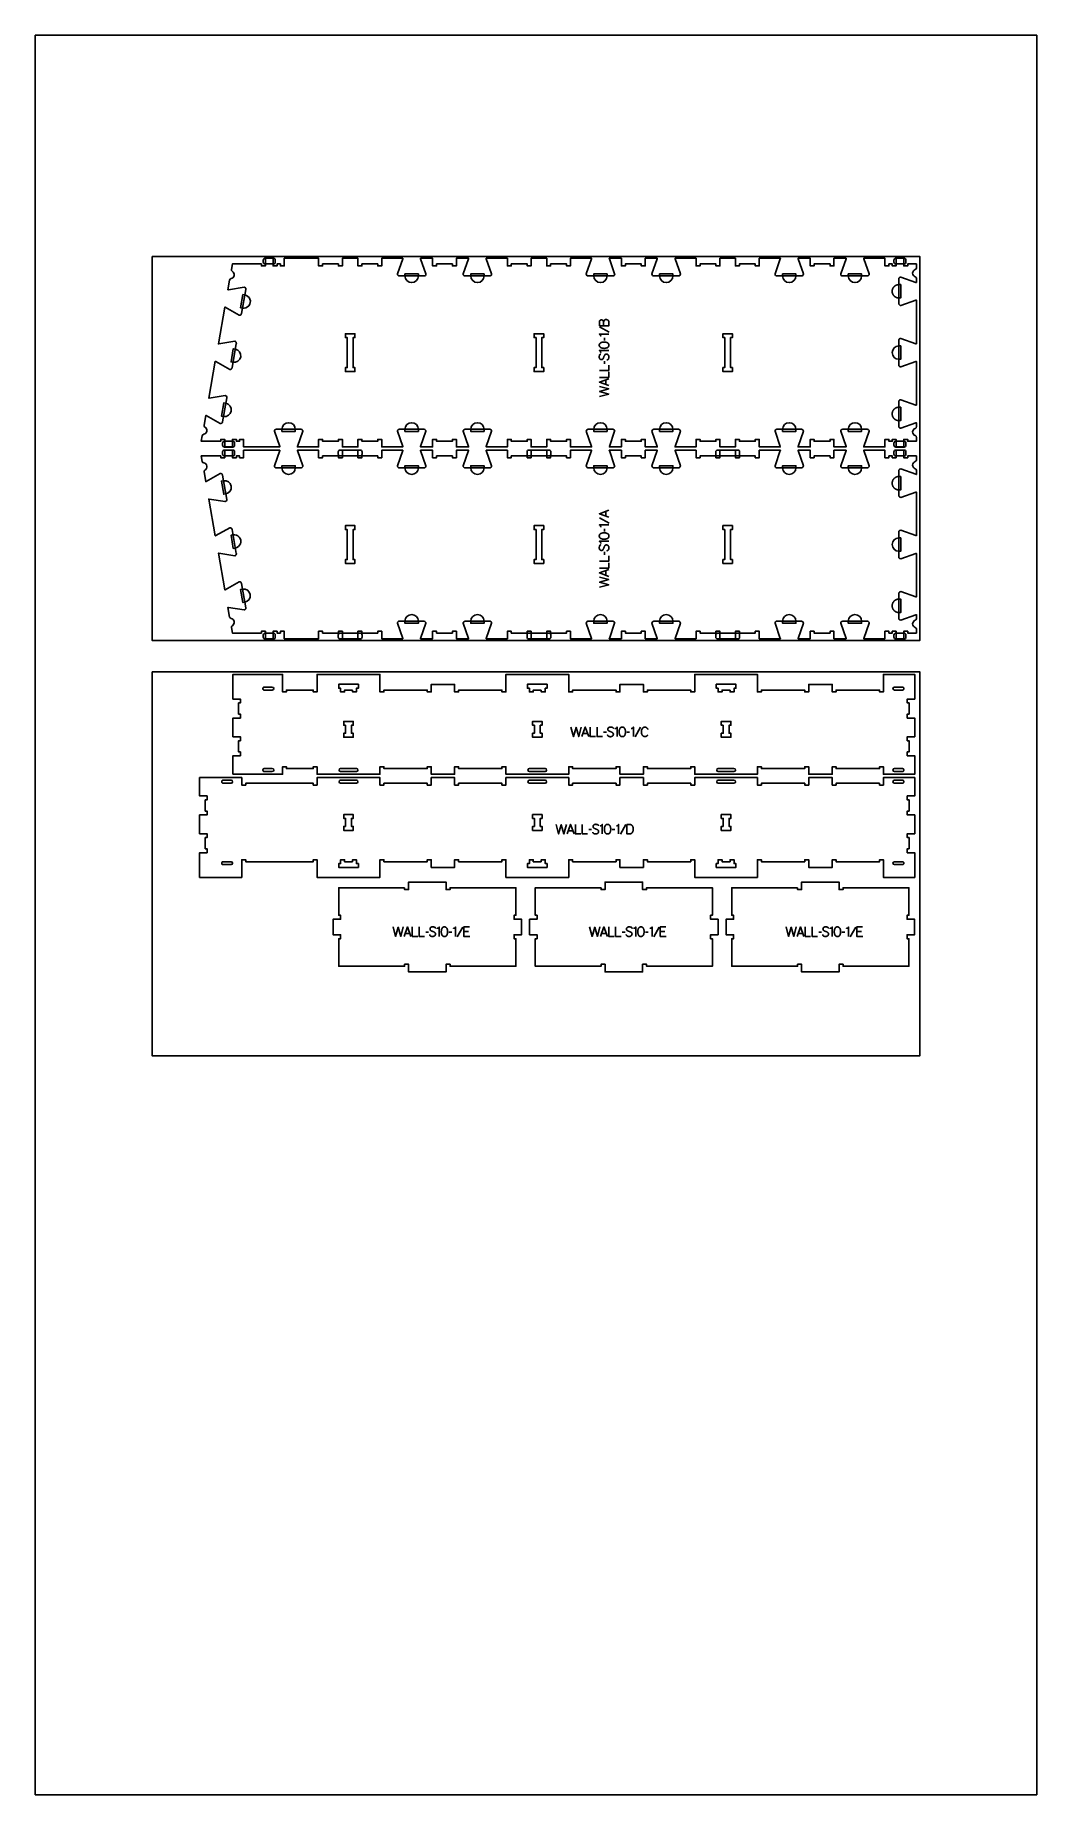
# Model space of a CAD drawing. Extents: x -20252 to -17068, y -10461 to -4867.
import ezdxf

# ---------------------------------------------------------------- set-up
doc = ezdxf.new("R2010")
doc.units = 0
for name, color, linetype in [('0_SHEET_SPRUCEPLY_2440X122', 1, 'CONTINUOUS'), ('1_ANYTOOL_1MMDEEP_LABELS_S', 2, 'CONTINUOUS'), ('3_ANYTOOL_CUTTHROUGH_INSID', 4, 'CONTINUOUS'), ('4_ANYTOOL_CUTTHROUGH_OUTSI', 5, 'CONTINUOUS'), ('5_ANYTOOL_HALF_MILL_9MM_IN', 3, 'CONTINUOUS'), ('DONOTCUT', 18, 'CONTINUOUS')]:
    doc.layers.add(name, color=color, linetype=linetype)

msp = doc.modelspace()

# ---------------------------------------------------------------- linework, layer by layer
at = {"layer": '0_SHEET_SPRUCEPLY_2440X122'}
for points in [[(-19879.9, -5571.2), (-19879.9, -6791.2), (-17439.9, -6791.2), (-17439.9, -5571.2)], [(-19879.9, -6891.2), (-19879.9, -8111.2), (-17439.9, -8111.2), (-17439.9, -6891.2)]]:
    msp.add_lwpolyline(points, close=True, dxfattribs=at)
at = {"layer": '1_ANYTOOL_1MMDEEP_LABELS_S'}
for points in [[(-18458.6, -5791.1), (-18428.6, -5791.1), (-18428.6, -5781.4), (-18428.5, -5778.9), (-18428.5, -5778.7), (-18428.5, -5778.5), (-18428.5, -5778.2), (-18428.5, -5778), (-18428.6, -5777.8), (-18428.6, -5777.6), (-18428.6, -5777.4), (-18428.6, -5777.2), (-18428.7, -5777), (-18428.7, -5776.8), (-18428.8, -5776.6), (-18428.8, -5776.4), (-18428.9, -5776.2), (-18429, -5776), (-18429, -5775.8), (-18429.1, -5775.6), (-18429.2, -5775.5), (-18429.3, -5775.3), (-18429.4, -5775.1), (-18429.5, -5774.9), (-18429.6, -5774.8), (-18429.7, -5774.6), (-18429.8, -5774.5), (-18429.9, -5774.3), (-18430.1, -5774.1), (-18430.2, -5774), (-18430.3, -5773.8), (-18430.5, -5773.7), (-18430.6, -5773.6), (-18430.8, -5773.4), (-18431, -5773.3), (-18431.1, -5773.2), (-18431.3, -5773), (-18431.5, -5772.9), (-18431.6, -5772.8), (-18431.8, -5772.7), (-18432, -5772.6), (-18432.2, -5772.4), (-18432.3, -5772.3), (-18432.5, -5772.2), (-18432.7, -5772.2), (-18432.9, -5772.1), (-18433.1, -5772), (-18433.2, -5771.9), (-18433.4, -5771.8), (-18433.6, -5771.7), (-18433.8, -5771.7), (-18434, -5771.6), (-18434.2, -5771.5), (-18434.4, -5771.5), (-18434.6, -5771.4), (-18434.8, -5771.4), (-18434.9, -5771.3), (-18435.1, -5771.3), (-18435.3, -5771.2), (-18435.5, -5771.2), (-18435.7, -5771.2), (-18435.9, -5771.1), (-18436.1, -5771.1), (-18436.3, -5771.1), (-18436.5, -5771.1), (-18436.7, -5771.1), (-18436.9, -5771.1), (-18437.1, -5771.1), (-18437.4, -5771.1), (-18437.6, -5771.1), (-18437.9, -5771.1), (-18438.1, -5771.1), (-18438.4, -5771.1), (-18438.6, -5771.2), (-18438.8, -5771.2), (-18439, -5771.3), (-18439.3, -5771.3), (-18439.5, -5771.4), (-18439.7, -5771.4), (-18439.9, -5771.5), (-18440.1, -5771.6), (-18440.3, -5771.6), (-18440.5, -5771.7), (-18440.6, -5771.8), (-18440.7, -5771.9), (-18440.8, -5771.9), (-18440.9, -5771.9), (-18441, -5772), (-18441.1, -5772.1), (-18441.2, -5772.1), (-18441.3, -5772.2), (-18441.3, -5772.2), (-18441.4, -5772.3), (-18441.5, -5772.3), (-18441.6, -5772.4), (-18441.7, -5772.5), (-18441.7, -5772.5), (-18441.8, -5772.6), (-18441.9, -5772.6), (-18442, -5772.7), (-18442, -5772.8), (-18442.1, -5772.9), (-18442.2, -5772.9), (-18442.2, -5773), (-18442.3, -5773.1), (-18442.4, -5773.2), (-18442.5, -5773.3), (-18442.6, -5773.5), (-18442.8, -5773.6), (-18442.9, -5773.8), (-18443, -5774), (-18443.2, -5774.4), (-18443.4, -5774.7), (-18443.6, -5775.1), (-18443.8, -5775.5), (-18444, -5775.9), (-18444.1, -5776.3), (-18444.3, -5776.7), (-18444.4, -5777.1), (-18444.5, -5777.5), (-18444.6, -5777.9), (-18444.7, -5778.4), (-18444.8, -5778.8), (-18444.9, -5779.2), (-18445, -5779.7), (-18445, -5780.1), (-18445.1, -5780.6)], [(-18444.9, -5791.1), (-18445.1, -5780.6), (-18445.1, -5780.2), (-18445.1, -5779.8), (-18445.2, -5779.4), (-18445.3, -5779), (-18445.3, -5778.7), (-18445.4, -5778.3), (-18445.5, -5777.9), (-18445.6, -5777.6), (-18445.7, -5777.2), (-18445.8, -5776.8), (-18445.9, -5776.5), (-18446, -5776.2), (-18446.2, -5775.8), (-18446.3, -5775.5), (-18446.5, -5775.2), (-18446.6, -5774.9), (-18446.7, -5774.8), (-18446.7, -5774.7), (-18446.8, -5774.6), (-18446.8, -5774.6), (-18446.9, -5774.5), (-18446.9, -5774.4), (-18447, -5774.4), (-18447, -5774.3), (-18447.1, -5774.2), (-18447.1, -5774.1), (-18447.2, -5774.1), (-18447.2, -5774), (-18447.3, -5774), (-18447.4, -5773.9), (-18447.4, -5773.8), (-18447.5, -5773.8), (-18447.6, -5773.7), (-18447.6, -5773.7), (-18447.7, -5773.6), (-18447.8, -5773.5), (-18447.8, -5773.5), (-18447.9, -5773.4), (-18448, -5773.4), (-18448, -5773.3), (-18448.1, -5773.3), (-18448.2, -5773.2), (-18448.3, -5773.2), (-18448.4, -5773.2), (-18448.4, -5773.1), (-18448.5, -5773.1), (-18448.6, -5773), (-18448.7, -5773), (-18448.8, -5773), (-18448.9, -5772.9), (-18449, -5772.8), (-18449.2, -5772.8), (-18449.4, -5772.7), (-18449.6, -5772.7), (-18449.8, -5772.6), (-18450, -5772.6), (-18450.2, -5772.5), (-18450.5, -5772.5), (-18450.7, -5772.5), (-18450.9, -5772.4), (-18451.1, -5772.4), (-18451.4, -5772.4), (-18451.6, -5772.4), (-18451.9, -5772.4), (-18452.1, -5772.4), (-18452.5, -5772.4), (-18452.7, -5772.4), (-18452.9, -5772.4), (-18453.1, -5772.4), (-18453.3, -5772.4), (-18453.5, -5772.4), (-18453.7, -5772.5), (-18453.8, -5772.5), (-18454, -5772.5), (-18454.2, -5772.6), (-18454.3, -5772.6), (-18454.5, -5772.6), (-18454.7, -5772.7), (-18454.8, -5772.7), (-18455, -5772.8), (-18455.1, -5772.8), (-18455.3, -5772.9), (-18455.4, -5773), (-18455.6, -5773), (-18455.7, -5773.1), (-18455.8, -5773.2), (-18456, -5773.2), (-18456.1, -5773.3), (-18456.2, -5773.4), (-18456.3, -5773.5), (-18456.5, -5773.6), (-18456.6, -5773.6), (-18456.7, -5773.7), (-18456.8, -5773.8), (-18456.9, -5773.9), (-18457, -5774), (-18457.1, -5774.1), (-18457.2, -5774.2), (-18457.3, -5774.4), (-18457.4, -5774.5), (-18457.5, -5774.6), (-18457.5, -5774.7), (-18457.6, -5774.8), (-18457.7, -5775), (-18457.8, -5775.1), (-18457.9, -5775.2), (-18457.9, -5775.4), (-18458, -5775.5), (-18458, -5775.7), (-18458.1, -5775.8), (-18458.2, -5776), (-18458.2, -5776.1), (-18458.3, -5776.3), (-18458.3, -5776.4), (-18458.3, -5776.6), (-18458.4, -5776.8), (-18458.4, -5776.9), (-18458.5, -5777.1), (-18458.5, -5777.3), (-18458.5, -5777.5), (-18458.5, -5777.7), (-18458.6, -5777.9), (-18458.6, -5778), (-18458.6, -5778.2), (-18458.6, -5778.6), (-18458.6, -5779), (-18458.6, -5791.1)], [(-18458.1, -5794.6), (-18427.4, -5811.7)], [(-18428.6, -5817.3), (-18458.7, -5817.3), (-18458.5, -5817.3), (-18458.4, -5817.3), (-18458.2, -5817.4), (-18458.1, -5817.4), (-18457.9, -5817.4), (-18457.8, -5817.5), (-18457.7, -5817.5), (-18457.5, -5817.6), (-18457.4, -5817.6), (-18457.3, -5817.7), (-18457.2, -5817.7), (-18457.2, -5817.7), (-18457.1, -5817.8), (-18457, -5817.8), (-18457, -5817.8), (-18456.9, -5817.9), (-18456.9, -5817.9), (-18456.8, -5817.9), (-18456.7, -5818), (-18456.7, -5818), (-18456.6, -5818), (-18456.6, -5818.1), (-18456.5, -5818.1), (-18456.5, -5818.2), (-18456.4, -5818.2), (-18456.4, -5818.3), (-18456.3, -5818.3), (-18456.3, -5818.3), (-18456.2, -5818.4), (-18456.2, -5818.4), (-18456.1, -5818.5), (-18456.1, -5818.5), (-18456, -5818.6), (-18455.9, -5818.7), (-18455.8, -5818.9), (-18455.7, -5819), (-18455.7, -5819.1), (-18455.6, -5819.2), (-18455.5, -5819.3), (-18455.4, -5819.5), (-18455.4, -5819.6), (-18455.3, -5819.7), (-18455.3, -5819.9), (-18455.1, -5820.2), (-18455, -5820.5), (-18454.9, -5820.8), (-18454.8, -5821), (-18454.7, -5821.3), (-18454.7, -5821.6), (-18454.6, -5821.9), (-18454.5, -5822.1), (-18454.5, -5822.4), (-18454.4, -5822.7), (-18454.4, -5823), (-18454.3, -5823.2), (-18454.3, -5823.5), (-18454.3, -5823.7), (-18454.3, -5824), (-18454.3, -5824.3)], [(-18428.6, -5869.1), (-18458.7, -5869.1), (-18458.5, -5869.2), (-18458.4, -5869.2), (-18458.2, -5869.2), (-18458.1, -5869.2), (-18457.9, -5869.3), (-18457.8, -5869.3), (-18457.7, -5869.4), (-18457.5, -5869.4), (-18457.4, -5869.5), (-18457.3, -5869.5), (-18457.2, -5869.5), (-18457.2, -5869.6), (-18457.1, -5869.6), (-18457, -5869.6), (-18457, -5869.7), (-18456.9, -5869.7), (-18456.9, -5869.7), (-18456.8, -5869.8), (-18456.7, -5869.8), (-18456.7, -5869.9), (-18456.6, -5869.9), (-18456.6, -5869.9), (-18456.5, -5870), (-18456.5, -5870), (-18456.4, -5870.1), (-18456.4, -5870.1), (-18456.3, -5870.2), (-18456.3, -5870.2), (-18456.2, -5870.2), (-18456.2, -5870.3), (-18456.1, -5870.3), (-18456.1, -5870.4), (-18456, -5870.5), (-18455.9, -5870.6), (-18455.8, -5870.7), (-18455.7, -5870.8), (-18455.7, -5871), (-18455.6, -5871.1), (-18455.5, -5871.2), (-18455.4, -5871.3), (-18455.4, -5871.5), (-18455.3, -5871.6), (-18455.3, -5871.7), (-18455.1, -5872), (-18455, -5872.3), (-18454.9, -5872.6), (-18454.8, -5872.9), (-18454.7, -5873.2), (-18454.7, -5873.4), (-18454.6, -5873.7), (-18454.5, -5874), (-18454.5, -5874.3), (-18454.4, -5874.5), (-18454.4, -5874.8), (-18454.3, -5875.1), (-18454.3, -5875.3), (-18454.3, -5875.6), (-18454.3, -5875.9), (-18454.3, -5876.1)], [(-18442.5, -5829.4), (-18442.4, -5838.2)], [(-18454, -5881), (-18454.2, -5881), (-18454.3, -5881), (-18454.4, -5881), (-18454.5, -5881), (-18454.6, -5881), (-18454.7, -5881), (-18454.8, -5881.1), (-18454.8, -5881.1), (-18454.9, -5881.1), (-18455, -5881.1), (-18455.1, -5881.1), (-18455.2, -5881.1), (-18455.3, -5881.2), (-18455.3, -5881.2), (-18455.4, -5881.2), (-18455.5, -5881.2), (-18455.6, -5881.3), (-18455.7, -5881.3), (-18455.7, -5881.3), (-18455.8, -5881.4), (-18455.9, -5881.4), (-18455.9, -5881.4), (-18456, -5881.5), (-18456.1, -5881.5), (-18456.2, -5881.5), (-18456.2, -5881.6), (-18456.3, -5881.6), (-18456.4, -5881.7), (-18456.4, -5881.7), (-18456.5, -5881.8), (-18456.5, -5881.8), (-18456.6, -5881.9), (-18456.7, -5881.9), (-18456.7, -5882), (-18456.8, -5882), (-18456.8, -5882.1), (-18456.9, -5882.2), (-18457, -5882.2), (-18457, -5882.3), (-18457.1, -5882.4), (-18457.1, -5882.4), (-18457.2, -5882.5), (-18457.2, -5882.6), (-18457.3, -5882.6), (-18457.3, -5882.7), (-18457.4, -5882.8), (-18457.4, -5882.8), (-18457.5, -5882.9), (-18457.5, -5883), (-18457.5, -5883.1), (-18457.6, -5883.2), (-18457.7, -5883.3), (-18457.7, -5883.5), (-18457.8, -5883.7), (-18457.9, -5883.9), (-18458, -5884.1), (-18458, -5884.3), (-18458.2, -5885.1), (-18458.4, -5885.9), (-18458.6, -5886.7), (-18458.7, -5887.5), (-18458.8, -5887.8), (-18458.8, -5888.2), (-18458.9, -5888.6), (-18458.9, -5888.9), (-18458.9, -5889.3), (-18458.9, -5889.7), (-18459, -5890), (-18459, -5890.4), (-18459, -5890.6), (-18459, -5890.8), (-18458.9, -5891), (-18458.9, -5891.2), (-18458.9, -5891.4), (-18458.9, -5891.5), (-18458.9, -5891.7), (-18458.8, -5891.9), (-18458.8, -5892.1), (-18458.8, -5892.3), (-18458.7, -5892.5), (-18458.7, -5892.6), (-18458.7, -5892.8), (-18458.6, -5893), (-18458.6, -5893.2), (-18458.5, -5893.4), (-18458.4, -5893.5), (-18458.4, -5893.7), (-18458.3, -5893.9), (-18458.2, -5894.1), (-18458.2, -5894.2), (-18458.1, -5894.4), (-18458, -5894.6), (-18457.9, -5894.7), (-18457.8, -5894.9), (-18457.8, -5895.1), (-18457.7, -5895.2), (-18457.6, -5895.4), (-18457.5, -5895.5), (-18457.4, -5895.7), (-18457.2, -5895.8), (-18457.1, -5896), (-18457, -5896.2), (-18456.9, -5896.3), (-18456.8, -5896.4), (-18456.7, -5896.6), (-18456.5, -5896.7), (-18456.4, -5896.9), (-18456.3, -5897), (-18456.1, -5897.1), (-18456, -5897.2), (-18455.8, -5897.3), (-18455.7, -5897.4), (-18455.6, -5897.5), (-18455.4, -5897.6), (-18455.2, -5897.7), (-18455.1, -5897.8), (-18454.9, -5897.9), (-18454.8, -5897.9), (-18454.6, -5898), (-18454.4, -5898.1), (-18454.2, -5898.1), (-18454.1, -5898.2), (-18453.9, -5898.2), (-18453.7, -5898.3), (-18453.5, -5898.3), (-18453.3, -5898.4), (-18453.1, -5898.4), (-18453, -5898.4), (-18452.8, -5898.5), (-18452.6, -5898.5), (-18452.3, -5898.5), (-18452.1, -5898.5), (-18451.9, -5898.5), (-18451.7, -5898.5), (-18451.5, -5898.5), (-18451.3, -5898.5), (-18451.1, -5898.4), (-18450.9, -5898.4), (-18450.7, -5898.4), (-18450.5, -5898.4), (-18450.3, -5898.3), (-18450.1, -5898.3), (-18449.9, -5898.2), (-18449.8, -5898.2), (-18449.6, -5898.1), (-18449.5, -5898.1), (-18449.4, -5898), (-18449.3, -5898), (-18449.3, -5897.9), (-18449.2, -5897.9), (-18449.1, -5897.9), (-18449, -5897.8), (-18448.9, -5897.8), (-18448.9, -5897.7), (-18448.8, -5897.7), (-18448.7, -5897.6), (-18448.6, -5897.6), (-18448.5, -5897.5), (-18448.5, -5897.5), (-18448.4, -5897.4), (-18448.3, -5897.4), (-18448.3, -5897.3), (-18448.2, -5897.3), (-18448.1, -5897.2), (-18448, -5897.2), (-18448, -5897.1), (-18447.9, -5897), (-18447.8, -5897), (-18447.8, -5896.9), (-18447.7, -5896.8), (-18447.5, -5896.6), (-18447.4, -5896.5), (-18447.3, -5896.3), (-18447.2, -5896.2), (-18447.1, -5896), (-18447, -5895.8), (-18446.9, -5895.7), (-18446.5, -5894.9), (-18446.1, -5894.2), (-18445.7, -5893.5), (-18445.4, -5892.7), (-18445, -5891.9), (-18444.7, -5891.1), (-18444.4, -5890.3), (-18444.1, -5889.5), (-18443.8, -5888.7), (-18443.4, -5887.9), (-18443.1, -5887.1), (-18442.7, -5886.3), (-18442.3, -5885.6), (-18442, -5884.8), (-18441.6, -5884.1), (-18441.1, -5883.4), (-18441, -5883.3), (-18440.9, -5883.1), (-18440.8, -5883), (-18440.7, -5882.9), (-18440.7, -5882.8), (-18440.6, -5882.7), (-18440.5, -5882.7), (-18440.5, -5882.6), (-18440.4, -5882.5), (-18440.4, -5882.5), (-18440.3, -5882.4), (-18440.2, -5882.3), (-18440.1, -5882.3), (-18440.1, -5882.2), (-18440, -5882.2), (-18439.9, -5882.1), (-18439.9, -5882.1), (-18439.8, -5882), (-18439.7, -5881.9), (-18439.6, -5881.9), (-18439.6, -5881.8), (-18439.5, -5881.8), (-18439.4, -5881.7), (-18439.3, -5881.7), (-18439.2, -5881.7), (-18439.2, -5881.6), (-18439.1, -5881.6), (-18439, -5881.5), (-18438.9, -5881.5), (-18438.8, -5881.5), (-18438.7, -5881.4), (-18438.7, -5881.4), (-18438.6, -5881.4), (-18438.5, -5881.3), (-18438.4, -5881.3), (-18438.3, -5881.3), (-18438.2, -5881.2), (-18438, -5881.2), (-18437.8, -5881.2), (-18437.6, -5881.1), (-18437.4, -5881.1), (-18437.2, -5881.1), (-18437, -5881), (-18436.8, -5881), (-18436.6, -5881), (-18436.4, -5881), (-18436.1, -5881), (-18435.9, -5881), (-18435.7, -5881), (-18435.5, -5881.1), (-18435.2, -5881.1), (-18435, -5881.1), (-18434.8, -5881.2), (-18434.6, -5881.2), (-18434.4, -5881.3), (-18434.1, -5881.3), (-18433.9, -5881.4), (-18433.7, -5881.4), (-18433.5, -5881.5), (-18433.3, -5881.6), (-18433.2, -5881.6), (-18433, -5881.7), (-18432.8, -5881.8), (-18432.6, -5881.9), (-18432.4, -5882), (-18432.3, -5882.1), (-18432.1, -5882.2), (-18431.9, -5882.3), (-18431.8, -5882.4), (-18431.6, -5882.5), (-18431.5, -5882.7), (-18431.3, -5882.8), (-18431.2, -5882.9), (-18431, -5883.1), (-18430.9, -5883.2), (-18430.8, -5883.4), (-18430.6, -5883.5), (-18430.5, -5883.7), (-18430.4, -5883.9), (-18430.3, -5884), (-18430.1, -5884.2), (-18429.9, -5884.6), (-18429.7, -5884.9), (-18429.5, -5885.3), (-18429.3, -5885.7), (-18429.2, -5886.1), (-18429, -5886.4), (-18429, -5886.6), (-18428.9, -5886.8), (-18428.8, -5887), (-18428.8, -5887.2), (-18428.7, -5887.4), (-18428.7, -5887.6), (-18428.6, -5887.8), (-18428.6, -5888), (-18428.5, -5888.2), (-18428.5, -5888.4), (-18428.4, -5888.6), (-18428.4, -5888.8), (-18428.4, -5889), (-18428.4, -5889.2), (-18428.3, -5889.6), (-18428.3, -5890), (-18428.3, -5890.4), (-18428.3, -5890.8), (-18428.3, -5891.2), (-18428.3, -5891.6), (-18428.4, -5892), (-18428.4, -5892.4), (-18428.5, -5892.8), (-18428.5, -5893.2), (-18428.6, -5893.6), (-18428.7, -5894), (-18428.9, -5894.3), (-18429, -5894.7), (-18429.1, -5895.1), (-18429.3, -5895.4), (-18429.4, -5895.8), (-18429.6, -5896.1), (-18429.8, -5896.5), (-18429.9, -5896.6), (-18430, -5896.8), (-18430.1, -5897), (-18430.2, -5897.1), (-18430.3, -5897.3), (-18430.5, -5897.4), (-18430.6, -5897.5), (-18430.7, -5897.7), (-18430.8, -5897.8), (-18431, -5897.9), (-18431.1, -5898), (-18431.2, -5898.1), (-18431.3, -5898.2), (-18431.4, -5898.3), (-18431.4, -5898.3), (-18431.5, -5898.4), (-18431.6, -5898.4), (-18431.6, -5898.4), (-18431.7, -5898.5), (-18431.8, -5898.5), (-18431.9, -5898.6), (-18431.9, -5898.6), (-18432, -5898.7), (-18432.1, -5898.7), (-18432.2, -5898.7), (-18432.2, -5898.8), (-18432.3, -5898.8), (-18432.4, -5898.8), (-18432.5, -5898.9), (-18432.5, -5898.9), (-18432.6, -5898.9), (-18432.7, -5899), (-18432.9, -5899), (-18433, -5899), (-18433.2, -5899.1), (-18433.4, -5899.1), (-18433.6, -5899.2), (-18433.7, -5899.2), (-18433.9, -5899.2), (-18434.1, -5899.2), (-18434.3, -5899.2), (-18434.5, -5899.2)], [(-18458.6, -5933), (-18428.6, -5933), (-18428.6, -5915.9)], [(-18442.5, -5903.2), (-18442.4, -5912)], [(-18458.6, -5954.8), (-18428.6, -5954.8), (-18428.6, -5937.7)], [(-18428.6, -5981), (-18458.6, -5970.1), (-18428.6, -5959.1)], [(-18458.6, -6015.7), (-18428.6, -6008), (-18457.7, -5999.6), (-18428.6, -5991.1), (-18458.6, -5983.6)], [(-18438.2, -5977.6), (-18438.2, -5962.6)], [(-18428.5, -6423.9), (-18458.6, -6423.9), (-18458.4, -6423.9), (-18458.3, -6423.9), (-18458.1, -6423.9), (-18458, -6424), (-18457.8, -6424), (-18457.7, -6424), (-18457.6, -6424.1), (-18457.4, -6424.1), (-18457.3, -6424.2), (-18457.2, -6424.2), (-18457.1, -6424.3), (-18457.1, -6424.3), (-18457, -6424.3), (-18456.9, -6424.4), (-18456.9, -6424.4), (-18456.8, -6424.4), (-18456.8, -6424.5), (-18456.7, -6424.5), (-18456.7, -6424.5), (-18456.6, -6424.6), (-18456.6, -6424.6), (-18456.5, -6424.7), (-18456.4, -6424.7), (-18456.4, -6424.7), (-18456.3, -6424.8), (-18456.3, -6424.8), (-18456.2, -6424.9), (-18456.2, -6424.9), (-18456.1, -6425), (-18456.1, -6425), (-18456.1, -6425.1), (-18456, -6425.1), (-18455.9, -6425.2), (-18455.8, -6425.3), (-18455.7, -6425.4), (-18455.7, -6425.5), (-18455.6, -6425.7), (-18455.5, -6425.8), (-18455.4, -6425.9), (-18455.4, -6426), (-18455.3, -6426.2), (-18455.2, -6426.3), (-18455.2, -6426.5), (-18455, -6426.8), (-18454.9, -6427), (-18454.8, -6427.3), (-18454.7, -6427.6), (-18454.7, -6427.9), (-18454.6, -6428.2), (-18454.5, -6428.4), (-18454.4, -6428.7), (-18454.4, -6429), (-18454.3, -6429.3), (-18454.3, -6429.5), (-18454.3, -6429.8), (-18454.2, -6430.1), (-18454.2, -6430.3), (-18454.2, -6430.6), (-18454.2, -6430.8)], [(-18428.5, -6399.4), (-18458.5, -6388.5), (-18428.5, -6377.5)], [(-18458.1, -6401.1), (-18427.3, -6418.3)], [(-18438.1, -6396), (-18438.1, -6381)], [(-18453.9, -6487.6), (-18454.1, -6487.6), (-18454.2, -6487.6), (-18454.3, -6487.6), (-18454.4, -6487.6), (-18454.5, -6487.6), (-18454.6, -6487.6), (-18454.7, -6487.6), (-18454.8, -6487.6), (-18454.8, -6487.7), (-18454.9, -6487.7), (-18455, -6487.7), (-18455.1, -6487.7), (-18455.2, -6487.7), (-18455.3, -6487.8), (-18455.3, -6487.8), (-18455.4, -6487.8), (-18455.5, -6487.8), (-18455.6, -6487.9), (-18455.6, -6487.9), (-18455.7, -6487.9), (-18455.8, -6488), (-18455.9, -6488), (-18455.9, -6488), (-18456, -6488.1), (-18456.1, -6488.1), (-18456.1, -6488.2), (-18456.2, -6488.2), (-18456.3, -6488.3), (-18456.3, -6488.3), (-18456.4, -6488.3), (-18456.5, -6488.4), (-18456.5, -6488.5), (-18456.6, -6488.5), (-18456.6, -6488.6), (-18456.7, -6488.6), (-18456.8, -6488.7), (-18456.8, -6488.7), (-18456.9, -6488.8), (-18456.9, -6488.9), (-18457, -6488.9), (-18457, -6489), (-18457.1, -6489.1), (-18457.1, -6489.1), (-18457.2, -6489.2), (-18457.2, -6489.3), (-18457.3, -6489.3), (-18457.3, -6489.4), (-18457.4, -6489.5), (-18457.4, -6489.6), (-18457.5, -6489.7), (-18457.5, -6489.7), (-18457.6, -6489.9), (-18457.7, -6490.1), (-18457.7, -6490.3), (-18457.8, -6490.5), (-18457.9, -6490.7), (-18457.9, -6490.9), (-18458.2, -6491.7), (-18458.3, -6492.5), (-18458.5, -6493.3), (-18458.6, -6494), (-18458.7, -6494.4), (-18458.7, -6494.8), (-18458.8, -6495.2), (-18458.8, -6495.5), (-18458.8, -6495.9), (-18458.9, -6496.3), (-18458.9, -6496.6), (-18458.9, -6497), (-18458.9, -6497.2), (-18458.9, -6497.4), (-18458.9, -6497.5), (-18458.8, -6497.7), (-18458.8, -6497.9), (-18458.8, -6498.1), (-18458.8, -6498.3), (-18458.8, -6498.5), (-18458.7, -6498.7), (-18458.7, -6498.9), (-18458.7, -6499), (-18458.6, -6499.2), (-18458.6, -6499.4), (-18458.5, -6499.6), (-18458.5, -6499.8), (-18458.4, -6499.9), (-18458.4, -6500.1), (-18458.3, -6500.3), (-18458.2, -6500.5), (-18458.2, -6500.6), (-18458.1, -6500.8), (-18458, -6501), (-18457.9, -6501.1), (-18457.8, -6501.3), (-18457.8, -6501.5), (-18457.7, -6501.6), (-18457.6, -6501.8), (-18457.5, -6501.9), (-18457.4, -6502.1), (-18457.3, -6502.3), (-18457.2, -6502.4), (-18457.1, -6502.6), (-18456.9, -6502.7), (-18456.8, -6502.9), (-18456.7, -6503), (-18456.6, -6503.2), (-18456.4, -6503.3), (-18456.3, -6503.4), (-18456.2, -6503.5), (-18456, -6503.7), (-18455.9, -6503.8), (-18455.8, -6503.9), (-18455.6, -6504), (-18455.5, -6504.1), (-18455.3, -6504.2), (-18455.2, -6504.3), (-18455, -6504.4), (-18454.8, -6504.4), (-18454.7, -6504.5), (-18454.5, -6504.6), (-18454.3, -6504.7), (-18454.2, -6504.7), (-18454, -6504.8), (-18453.8, -6504.8), (-18453.6, -6504.9), (-18453.4, -6504.9), (-18453.3, -6504.9), (-18453.1, -6505), (-18452.9, -6505), (-18452.7, -6505), (-18452.5, -6505), (-18452.3, -6505.1), (-18452.1, -6505.1), (-18451.8, -6505.1), (-18451.6, -6505.1), (-18451.4, -6505.1), (-18451.2, -6505), (-18451, -6505), (-18450.8, -6505), (-18450.6, -6505), (-18450.4, -6504.9), (-18450.2, -6504.9), (-18450, -6504.8), (-18449.9, -6504.8), (-18449.7, -6504.7), (-18449.5, -6504.7), (-18449.4, -6504.6), (-18449.3, -6504.6), (-18449.3, -6504.6), (-18449.2, -6504.5), (-18449.1, -6504.5), (-18449, -6504.4), (-18448.9, -6504.4), (-18448.8, -6504.4), (-18448.8, -6504.3), (-18448.7, -6504.3), (-18448.6, -6504.2), (-18448.5, -6504.2), (-18448.5, -6504.1), (-18448.4, -6504.1), (-18448.3, -6504), (-18448.2, -6504), (-18448.2, -6503.9), (-18448.1, -6503.8), (-18448, -6503.8), (-18448, -6503.7), (-18447.9, -6503.7), (-18447.8, -6503.6), (-18447.8, -6503.5), (-18447.7, -6503.5), (-18447.6, -6503.3), (-18447.4, -6503.2), (-18447.3, -6503.1), (-18447.2, -6502.9), (-18447.1, -6502.7), (-18447, -6502.6), (-18446.9, -6502.4), (-18446.8, -6502.2), (-18446.4, -6501.5), (-18446, -6500.8), (-18445.6, -6500), (-18445.3, -6499.3), (-18444.9, -6498.5), (-18444.6, -6497.7), (-18444.3, -6496.9), (-18444, -6496.1), (-18443.7, -6495.2), (-18443.3, -6494.4), (-18443, -6493.6), (-18442.6, -6492.9), (-18442.3, -6492.1), (-18441.9, -6491.4), (-18441.5, -6490.7), (-18441, -6490), (-18440.9, -6489.9), (-18440.8, -6489.7), (-18440.7, -6489.5), (-18440.6, -6489.5), (-18440.6, -6489.4), (-18440.5, -6489.3), (-18440.5, -6489.3), (-18440.4, -6489.2), (-18440.3, -6489.1), (-18440.3, -6489), (-18440.2, -6489), (-18440.1, -6488.9), (-18440.1, -6488.9), (-18440, -6488.8), (-18439.9, -6488.7), (-18439.8, -6488.7), (-18439.8, -6488.6), (-18439.7, -6488.6), (-18439.6, -6488.5), (-18439.6, -6488.5), (-18439.5, -6488.4), (-18439.4, -6488.4), (-18439.3, -6488.3), (-18439.2, -6488.3), (-18439.2, -6488.2), (-18439.1, -6488.2), (-18439, -6488.2), (-18438.9, -6488.1), (-18438.8, -6488.1), (-18438.7, -6488), (-18438.7, -6488), (-18438.6, -6488), (-18438.5, -6487.9), (-18438.4, -6487.9), (-18438.3, -6487.9), (-18438.2, -6487.8), (-18438.1, -6487.8), (-18437.9, -6487.8), (-18437.7, -6487.7), (-18437.5, -6487.7), (-18437.3, -6487.7), (-18437.1, -6487.6), (-18436.9, -6487.6), (-18436.7, -6487.6), (-18436.5, -6487.6), (-18436.3, -6487.6), (-18436.1, -6487.6), (-18435.8, -6487.6), (-18435.6, -6487.6), (-18435.4, -6487.6), (-18435.1, -6487.7), (-18434.9, -6487.7), (-18434.7, -6487.7), (-18434.5, -6487.8), (-18434.3, -6487.8), (-18434.1, -6487.9), (-18433.9, -6487.9), (-18433.7, -6488), (-18433.5, -6488.1), (-18433.3, -6488.1), (-18433.1, -6488.2), (-18432.9, -6488.3), (-18432.7, -6488.4), (-18432.5, -6488.5), (-18432.4, -6488.6), (-18432.2, -6488.7), (-18432, -6488.8), (-18431.8, -6488.9), (-18431.7, -6489), (-18431.5, -6489.1), (-18431.4, -6489.3), (-18431.2, -6489.4), (-18431.1, -6489.5), (-18430.9, -6489.7), (-18430.8, -6489.8), (-18430.7, -6490), (-18430.5, -6490.1), (-18430.4, -6490.3), (-18430.3, -6490.4), (-18430.2, -6490.6), (-18430.1, -6490.8), (-18429.8, -6491.2), (-18429.6, -6491.5), (-18429.4, -6491.9), (-18429.3, -6492.3), (-18429.1, -6492.6), (-18428.9, -6493), (-18428.9, -6493.2), (-18428.8, -6493.4), (-18428.7, -6493.6), (-18428.7, -6493.8), (-18428.6, -6494), (-18428.6, -6494.2), (-18428.5, -6494.4), (-18428.5, -6494.6), (-18428.4, -6494.8), (-18428.4, -6495), (-18428.4, -6495.2), (-18428.3, -6495.4), (-18428.3, -6495.6), (-18428.3, -6495.8), (-18428.2, -6496.2), (-18428.2, -6496.6), (-18428.2, -6497), (-18428.2, -6497.4), (-18428.2, -6497.8), (-18428.2, -6498.2), (-18428.3, -6498.6), (-18428.3, -6499), (-18428.4, -6499.4), (-18428.5, -6499.8), (-18428.6, -6500.2), (-18428.7, -6500.5), (-18428.8, -6500.9), (-18428.9, -6501.3), (-18429, -6501.6), (-18429.2, -6502), (-18429.4, -6502.4), (-18429.5, -6502.7), (-18429.7, -6503.1), (-18429.8, -6503.2), (-18429.9, -6503.4), (-18430, -6503.5), (-18430.2, -6503.7), (-18430.3, -6503.8), (-18430.4, -6504), (-18430.5, -6504.1), (-18430.6, -6504.3), (-18430.7, -6504.4), (-18430.9, -6504.5), (-18431, -6504.6), (-18431.1, -6504.7), (-18431.2, -6504.8), (-18431.3, -6504.8), (-18431.3, -6504.9), (-18431.4, -6504.9), (-18431.5, -6505), (-18431.5, -6505), (-18431.6, -6505.1), (-18431.7, -6505.1), (-18431.8, -6505.2), (-18431.8, -6505.2), (-18431.9, -6505.2), (-18432, -6505.3), (-18432.1, -6505.3), (-18432.1, -6505.3), (-18432.2, -6505.4), (-18432.3, -6505.4), (-18432.4, -6505.4), (-18432.5, -6505.5), (-18432.5, -6505.5), (-18432.6, -6505.5), (-18432.8, -6505.6), (-18433, -6505.6), (-18433.1, -6505.7), (-18433.3, -6505.7), (-18433.5, -6505.7), (-18433.7, -6505.8), (-18433.8, -6505.8), (-18434, -6505.8), (-18434.2, -6505.8), (-18434.4, -6505.8)], [(-18428.5, -6475.7), (-18458.6, -6475.7), (-18458.4, -6475.7), (-18458.3, -6475.8), (-18458.1, -6475.8), (-18458, -6475.8), (-18457.8, -6475.9), (-18457.7, -6475.9), (-18457.6, -6475.9), (-18457.4, -6476), (-18457.3, -6476), (-18457.2, -6476.1), (-18457.1, -6476.1), (-18457.1, -6476.2), (-18457, -6476.2), (-18456.9, -6476.2), (-18456.9, -6476.3), (-18456.8, -6476.3), (-18456.8, -6476.3), (-18456.7, -6476.4), (-18456.7, -6476.4), (-18456.6, -6476.4), (-18456.6, -6476.5), (-18456.5, -6476.5), (-18456.4, -6476.6), (-18456.4, -6476.6), (-18456.3, -6476.6), (-18456.3, -6476.7), (-18456.2, -6476.7), (-18456.2, -6476.8), (-18456.1, -6476.8), (-18456.1, -6476.9), (-18456.1, -6476.9), (-18456, -6477), (-18455.9, -6477.1), (-18455.8, -6477.2), (-18455.7, -6477.3), (-18455.7, -6477.4), (-18455.6, -6477.5), (-18455.5, -6477.6), (-18455.4, -6477.8), (-18455.4, -6477.9), (-18455.3, -6478), (-18455.2, -6478.2), (-18455.2, -6478.3), (-18455, -6478.6), (-18454.9, -6478.9), (-18454.8, -6479.2), (-18454.7, -6479.5), (-18454.7, -6479.7), (-18454.6, -6480), (-18454.5, -6480.3), (-18454.4, -6480.6), (-18454.4, -6480.8), (-18454.3, -6481.1), (-18454.3, -6481.4), (-18454.3, -6481.6), (-18454.2, -6481.9), (-18454.2, -6482.2), (-18454.2, -6482.4), (-18454.2, -6482.7)], [(-18442.4, -6436), (-18442.3, -6444.8)], [(-18458.5, -6539.6), (-18428.5, -6539.6), (-18428.5, -6522.5)], [(-18458.5, -6561.4), (-18428.5, -6561.4), (-18428.5, -6544.3)], [(-18442.4, -6509.8), (-18442.3, -6518.6)], [(-18428.5, -6587.6), (-18458.5, -6576.7), (-18428.5, -6565.7)], [(-18458.5, -6622.3), (-18428.5, -6614.6), (-18457.6, -6606.2), (-18428.5, -6597.7), (-18458.5, -6590.2)], [(-18438.1, -6584.1), (-18438.1, -6569.2)], [(-18548.8, -7066.8), (-18541, -7096.8), (-18532.6, -7067.7), (-18524.1, -7096.8), (-18516.6, -7066.8)], [(-18514, -7096.8), (-18503.2, -7066.8), (-18492.1, -7096.8)], [(-18510.6, -7087.2), (-18495.7, -7087.2)], [(-18487.8, -7066.8), (-18487.8, -7096.8), (-18470.7, -7096.8)], [(-18466, -7066.8), (-18466, -7096.8), (-18448.9, -7096.8)], [(-18436.3, -7082.9), (-18445, -7083)], [(-18414, -7071.4), (-18414, -7071.2), (-18414, -7071.1), (-18414, -7071), (-18414, -7070.9), (-18414, -7070.8), (-18414.1, -7070.7), (-18414.1, -7070.6), (-18414.1, -7070.6), (-18414.1, -7070.5), (-18414.1, -7070.4), (-18414.1, -7070.3), (-18414.1, -7070.2), (-18414.2, -7070.1), (-18414.2, -7070.1), (-18414.2, -7070), (-18414.2, -7069.9), (-18414.3, -7069.8), (-18414.3, -7069.8), (-18414.3, -7069.7), (-18414.4, -7069.6), (-18414.4, -7069.5), (-18414.4, -7069.5), (-18414.5, -7069.4), (-18414.5, -7069.3), (-18414.6, -7069.2), (-18414.6, -7069.2), (-18414.6, -7069.1), (-18414.7, -7069), (-18414.7, -7069), (-18414.8, -7068.9), (-18414.8, -7068.9), (-18414.9, -7068.8), (-18414.9, -7068.7), (-18415, -7068.7), (-18415.1, -7068.6), (-18415.1, -7068.6), (-18415.2, -7068.5), (-18415.2, -7068.4), (-18415.3, -7068.4), (-18415.4, -7068.3), (-18415.4, -7068.3), (-18415.5, -7068.2), (-18415.6, -7068.2), (-18415.6, -7068.1), (-18415.7, -7068.1), (-18415.8, -7068), (-18415.9, -7068), (-18415.9, -7067.9), (-18416, -7067.9), (-18416.1, -7067.9), (-18416.2, -7067.8), (-18416.3, -7067.7), (-18416.5, -7067.7), (-18416.7, -7067.6), (-18416.9, -7067.5), (-18417.1, -7067.5), (-18417.3, -7067.4), (-18418.1, -7067.2), (-18418.9, -7067), (-18419.7, -7066.8), (-18420.5, -7066.7), (-18420.8, -7066.6), (-18421.2, -7066.6), (-18421.6, -7066.5), (-18422, -7066.5), (-18422.3, -7066.5), (-18422.7, -7066.5), (-18423, -7066.5), (-18423.4, -7066.4), (-18423.6, -7066.4), (-18423.8, -7066.5), (-18424, -7066.5), (-18424.2, -7066.5), (-18424.4, -7066.5), (-18424.5, -7066.5), (-18424.7, -7066.5), (-18424.9, -7066.6), (-18425.1, -7066.6), (-18425.3, -7066.6), (-18425.5, -7066.7), (-18425.7, -7066.7), (-18425.8, -7066.7), (-18426, -7066.8), (-18426.2, -7066.8), (-18426.4, -7066.9), (-18426.5, -7067), (-18426.7, -7067), (-18426.9, -7067.1), (-18427.1, -7067.2), (-18427.2, -7067.2), (-18427.4, -7067.3), (-18427.6, -7067.4), (-18427.7, -7067.5), (-18427.9, -7067.6), (-18428.1, -7067.6), (-18428.2, -7067.7), (-18428.4, -7067.8), (-18428.5, -7067.9), (-18428.7, -7068), (-18428.9, -7068.2), (-18429, -7068.3), (-18429.2, -7068.4), (-18429.3, -7068.5), (-18429.5, -7068.6), (-18429.6, -7068.7), (-18429.7, -7068.9), (-18429.9, -7069), (-18430, -7069.1), (-18430.1, -7069.3), (-18430.2, -7069.4), (-18430.3, -7069.6), (-18430.4, -7069.7), (-18430.5, -7069.9), (-18430.6, -7070), (-18430.7, -7070.2), (-18430.8, -7070.3), (-18430.9, -7070.5), (-18431, -7070.6), (-18431, -7070.8), (-18431.1, -7071), (-18431.1, -7071.2), (-18431.2, -7071.3), (-18431.3, -7071.5), (-18431.3, -7071.7), (-18431.3, -7071.9), (-18431.4, -7072.1), (-18431.4, -7072.3), (-18431.4, -7072.5), (-18431.5, -7072.7), (-18431.5, -7072.9), (-18431.5, -7073.1), (-18431.5, -7073.3), (-18431.5, -7073.5), (-18431.5, -7073.7), (-18431.5, -7073.9), (-18431.5, -7074.1), (-18431.5, -7074.3), (-18431.4, -7074.5), (-18431.4, -7074.7), (-18431.4, -7074.9), (-18431.3, -7075.1), (-18431.3, -7075.3), (-18431.2, -7075.5), (-18431.2, -7075.6), (-18431.1, -7075.8), (-18431.1, -7075.9), (-18431, -7076), (-18431, -7076.1), (-18431, -7076.2), (-18430.9, -7076.2), (-18430.9, -7076.3), (-18430.8, -7076.4), (-18430.8, -7076.5), (-18430.7, -7076.6), (-18430.7, -7076.6), (-18430.7, -7076.7), (-18430.6, -7076.8), (-18430.6, -7076.9), (-18430.5, -7076.9), (-18430.4, -7077), (-18430.4, -7077.1), (-18430.3, -7077.1), (-18430.3, -7077.2), (-18430.2, -7077.3), (-18430.2, -7077.4), (-18430.1, -7077.4), (-18430, -7077.5), (-18430, -7077.6), (-18429.9, -7077.6), (-18429.8, -7077.7), (-18429.6, -7077.9), (-18429.5, -7078), (-18429.3, -7078.1), (-18429.2, -7078.2), (-18429, -7078.3), (-18428.8, -7078.4), (-18428.7, -7078.5), (-18428, -7078.9), (-18427.2, -7079.3), (-18426.5, -7079.7), (-18425.7, -7080), (-18424.9, -7080.4), (-18424.1, -7080.7), (-18423.3, -7081), (-18422.5, -7081.3), (-18421.7, -7081.7), (-18420.9, -7082), (-18420.1, -7082.3), (-18419.3, -7082.7), (-18418.6, -7083.1), (-18417.8, -7083.4), (-18417.1, -7083.9), (-18416.5, -7084.3), (-18416.3, -7084.4), (-18416.1, -7084.5), (-18416, -7084.6), (-18415.9, -7084.7), (-18415.8, -7084.7), (-18415.8, -7084.8), (-18415.7, -7084.9), (-18415.6, -7084.9), (-18415.5, -7085), (-18415.5, -7085.1), (-18415.4, -7085.1), (-18415.4, -7085.2), (-18415.3, -7085.3), (-18415.2, -7085.3), (-18415.2, -7085.4), (-18415.1, -7085.5), (-18415.1, -7085.5), (-18415, -7085.6), (-18415, -7085.7), (-18414.9, -7085.8), (-18414.9, -7085.8), (-18414.8, -7085.9), (-18414.8, -7086), (-18414.7, -7086.1), (-18414.7, -7086.2), (-18414.6, -7086.2), (-18414.6, -7086.3), (-18414.5, -7086.4), (-18414.5, -7086.5), (-18414.5, -7086.6), (-18414.4, -7086.7), (-18414.4, -7086.8), (-18414.4, -7086.8), (-18414.3, -7086.9), (-18414.3, -7087), (-18414.3, -7087.1), (-18414.3, -7087.2), (-18414.2, -7087.4), (-18414.2, -7087.6), (-18414.1, -7087.8), (-18414.1, -7088), (-18414.1, -7088.2), (-18414, -7088.4), (-18414, -7088.6), (-18414, -7088.8), (-18414, -7089), (-18414, -7089.3), (-18414, -7089.5), (-18414.1, -7089.7), (-18414.1, -7089.9), (-18414.1, -7090.2), (-18414.1, -7090.4), (-18414.2, -7090.6), (-18414.2, -7090.8), (-18414.3, -7091), (-18414.3, -7091.3), (-18414.4, -7091.5), (-18414.4, -7091.7), (-18414.5, -7091.9), (-18414.6, -7092.1), (-18414.6, -7092.2), (-18414.7, -7092.4), (-18414.8, -7092.6), (-18414.9, -7092.8), (-18415, -7093), (-18415.1, -7093.1), (-18415.2, -7093.3), (-18415.3, -7093.5), (-18415.4, -7093.6), (-18415.6, -7093.8), (-18415.7, -7093.9), (-18415.8, -7094.1), (-18416, -7094.2), (-18416.1, -7094.4), (-18416.2, -7094.5), (-18416.4, -7094.7), (-18416.5, -7094.8), (-18416.7, -7094.9), (-18416.9, -7095), (-18417.1, -7095.2), (-18417.2, -7095.3), (-18417.6, -7095.5), (-18418, -7095.7), (-18418.3, -7095.9), (-18418.7, -7096.1), (-18419.1, -7096.2), (-18419.4, -7096.4), (-18419.6, -7096.5), (-18419.8, -7096.5), (-18420, -7096.6), (-18420.2, -7096.6), (-18420.4, -7096.7), (-18420.6, -7096.8), (-18420.8, -7096.8), (-18421, -7096.8), (-18421.2, -7096.9), (-18421.4, -7096.9), (-18421.6, -7097), (-18421.8, -7097), (-18422, -7097), (-18422.2, -7097.1), (-18422.6, -7097.1), (-18423, -7097.1), (-18423.4, -7097.1), (-18423.8, -7097.1), (-18424.2, -7097.1), (-18424.6, -7097.1), (-18425, -7097.1), (-18425.4, -7097), (-18425.8, -7096.9), (-18426.2, -7096.9), (-18426.6, -7096.8), (-18427, -7096.7), (-18427.3, -7096.5), (-18427.7, -7096.4), (-18428.1, -7096.3), (-18428.4, -7096.1), (-18428.8, -7096), (-18429.1, -7095.8), (-18429.5, -7095.6), (-18429.7, -7095.5), (-18429.8, -7095.4), (-18430, -7095.3), (-18430.1, -7095.2), (-18430.3, -7095.1), (-18430.4, -7094.9), (-18430.6, -7094.8), (-18430.7, -7094.7), (-18430.8, -7094.6), (-18430.9, -7094.5), (-18431, -7094.3), (-18431.2, -7094.2), (-18431.2, -7094.1), (-18431.3, -7094.1), (-18431.3, -7094), (-18431.4, -7093.9), (-18431.4, -7093.8), (-18431.5, -7093.8), (-18431.5, -7093.7), (-18431.5, -7093.6), (-18431.6, -7093.6), (-18431.6, -7093.5), (-18431.7, -7093.4), (-18431.7, -7093.3), (-18431.7, -7093.3), (-18431.8, -7093.2), (-18431.8, -7093.1), (-18431.8, -7093), (-18431.9, -7092.9), (-18431.9, -7092.9), (-18431.9, -7092.8), (-18432, -7092.7), (-18432, -7092.5), (-18432.1, -7092.4), (-18432.1, -7092.2), (-18432.1, -7092), (-18432.2, -7091.8), (-18432.2, -7091.7), (-18432.2, -7091.5), (-18432.2, -7091.3), (-18432.2, -7091.1), (-18432.2, -7090.9)], [(-18402.1, -7096.8), (-18402.1, -7066.7), (-18402.2, -7066.9), (-18402.2, -7067), (-18402.2, -7067.2), (-18402.2, -7067.3), (-18402.3, -7067.5), (-18402.3, -7067.6), (-18402.4, -7067.7), (-18402.4, -7067.9), (-18402.5, -7068), (-18402.5, -7068.1), (-18402.6, -7068.2), (-18402.6, -7068.3), (-18402.6, -7068.3), (-18402.6, -7068.4), (-18402.7, -7068.4), (-18402.7, -7068.5), (-18402.8, -7068.5), (-18402.8, -7068.6), (-18402.8, -7068.7), (-18402.9, -7068.7), (-18402.9, -7068.8), (-18402.9, -7068.8), (-18403, -7068.9), (-18403, -7068.9), (-18403.1, -7069), (-18403.1, -7069), (-18403.2, -7069.1), (-18403.2, -7069.1), (-18403.3, -7069.2), (-18403.3, -7069.2), (-18403.4, -7069.3), (-18403.4, -7069.3), (-18403.5, -7069.4), (-18403.6, -7069.5), (-18403.7, -7069.6), (-18403.8, -7069.7), (-18404, -7069.7), (-18404.1, -7069.8), (-18404.2, -7069.9), (-18404.3, -7070), (-18404.5, -7070), (-18404.6, -7070.1), (-18404.8, -7070.2), (-18405, -7070.3), (-18405.3, -7070.4), (-18405.6, -7070.5), (-18405.9, -7070.6), (-18406.2, -7070.7), (-18406.5, -7070.7), (-18406.7, -7070.8), (-18407, -7070.9), (-18407.3, -7070.9), (-18407.5, -7071), (-18407.8, -7071), (-18408.1, -7071.1), (-18408.3, -7071.1), (-18408.6, -7071.1), (-18408.9, -7071.1), (-18409.1, -7071.1)], [(-18362.4, -7082.9), (-18371.2, -7083)], [(-18350.3, -7096.8), (-18350.3, -7066.7), (-18350.3, -7066.9), (-18350.3, -7067), (-18350.4, -7067.2), (-18350.4, -7067.3), (-18350.4, -7067.5), (-18350.5, -7067.6), (-18350.5, -7067.7), (-18350.6, -7067.9), (-18350.6, -7068), (-18350.7, -7068.1), (-18350.7, -7068.2), (-18350.7, -7068.3), (-18350.8, -7068.3), (-18350.8, -7068.4), (-18350.8, -7068.4), (-18350.9, -7068.5), (-18350.9, -7068.5), (-18350.9, -7068.6), (-18351, -7068.7), (-18351, -7068.7), (-18351, -7068.8), (-18351.1, -7068.8), (-18351.1, -7068.9), (-18351.2, -7068.9), (-18351.2, -7069), (-18351.3, -7069), (-18351.3, -7069.1), (-18351.4, -7069.1), (-18351.4, -7069.2), (-18351.4, -7069.2), (-18351.5, -7069.3), (-18351.5, -7069.3), (-18351.6, -7069.4), (-18351.8, -7069.5), (-18351.9, -7069.6), (-18352, -7069.7), (-18352.1, -7069.7), (-18352.2, -7069.8), (-18352.4, -7069.9), (-18352.5, -7070), (-18352.6, -7070), (-18352.8, -7070.1), (-18352.9, -7070.2), (-18353.2, -7070.3), (-18353.5, -7070.4), (-18353.8, -7070.5), (-18354, -7070.6), (-18354.3, -7070.7), (-18354.6, -7070.7), (-18354.9, -7070.8), (-18355.1, -7070.9), (-18355.4, -7070.9), (-18355.7, -7071), (-18356, -7071), (-18356.2, -7071.1), (-18356.5, -7071.1), (-18356.8, -7071.1), (-18357, -7071.1), (-18357.3, -7071.1)], [(-18327.6, -7067.3), (-18344.8, -7098)], [(-18304, -7074.3), (-18304.1, -7073.9), (-18304.3, -7073.5), (-18304.5, -7073.1), (-18304.7, -7072.7), (-18304.9, -7072.4), (-18305.1, -7072), (-18305.3, -7071.7), (-18305.5, -7071.3), (-18305.8, -7071), (-18306, -7070.7), (-18306.3, -7070.3), (-18306.5, -7070), (-18306.8, -7069.7), (-18307.1, -7069.5), (-18307.4, -7069.2), (-18307.7, -7068.9), (-18307.9, -7068.8), (-18308, -7068.7), (-18308.2, -7068.5), (-18308.3, -7068.4), (-18308.5, -7068.3), (-18308.7, -7068.2), (-18308.9, -7068.1), (-18309, -7068), (-18309.2, -7067.9), (-18309.4, -7067.8), (-18309.6, -7067.7), (-18309.7, -7067.6), (-18309.9, -7067.5), (-18310.1, -7067.5), (-18310.3, -7067.4), (-18310.5, -7067.3), (-18310.7, -7067.3), (-18310.9, -7067.2), (-18311.1, -7067.1), (-18311.3, -7067.1), (-18311.5, -7067), (-18311.7, -7067), (-18311.9, -7067), (-18312.1, -7066.9), (-18312.3, -7066.9), (-18312.5, -7066.9), (-18312.7, -7066.8), (-18312.9, -7066.8), (-18313.1, -7066.8), (-18313.4, -7066.8), (-18313.6, -7066.8), (-18313.8, -7066.8), (-18314.2, -7066.8), (-18314.5, -7066.8), (-18314.8, -7066.8), (-18315.2, -7066.9), (-18315.5, -7066.9), (-18315.8, -7067), (-18316.1, -7067), (-18316.4, -7067.1), (-18316.7, -7067.2), (-18317, -7067.2), (-18317.3, -7067.3), (-18317.6, -7067.4), (-18317.9, -7067.6), (-18318, -7067.6), (-18318.1, -7067.7), (-18318.3, -7067.8), (-18318.4, -7067.8), (-18318.5, -7067.9), (-18318.7, -7068), (-18318.8, -7068), (-18318.9, -7068.1), (-18319, -7068.2), (-18319.2, -7068.3), (-18319.3, -7068.4), (-18319.4, -7068.4), (-18319.5, -7068.5), (-18319.7, -7068.6), (-18319.9, -7068.8), (-18320.1, -7069), (-18320.4, -7069.2), (-18320.6, -7069.4), (-18320.8, -7069.7), (-18321, -7069.9), (-18321.2, -7070.1), (-18321.4, -7070.4), (-18321.6, -7070.6), (-18321.8, -7070.9), (-18322, -7071.2), (-18322.1, -7071.5), (-18322.5, -7072.1), (-18322.8, -7072.7), (-18323.1, -7073.3), (-18323.4, -7073.9), (-18323.6, -7074.5), (-18323.9, -7075.1), (-18324.1, -7075.8), (-18324.3, -7076.4), (-18324.4, -7077.1), (-18324.6, -7077.7), (-18324.7, -7078.4), (-18324.8, -7079), (-18324.9, -7079.7), (-18324.9, -7080.4), (-18324.9, -7081.1), (-18325, -7081.8), (-18324.9, -7082.5), (-18324.9, -7083.2), (-18324.9, -7083.9), (-18324.8, -7084.5), (-18324.7, -7085.2), (-18324.6, -7085.9), (-18324.4, -7086.5), (-18324.3, -7086.9), (-18324.2, -7087.2), (-18324.2, -7087.5), (-18324.1, -7087.8), (-18324, -7088.1), (-18323.8, -7088.4), (-18323.7, -7088.8), (-18323.6, -7089.1), (-18323.4, -7089.7), (-18323.1, -7090.3), (-18322.8, -7090.9), (-18322.5, -7091.5), (-18322.1, -7092.1), (-18321.9, -7092.4), (-18321.7, -7092.7), (-18321.5, -7092.9), (-18321.3, -7093.2), (-18321.1, -7093.4), (-18320.9, -7093.7), (-18320.7, -7093.9), (-18320.5, -7094.1), (-18320.3, -7094.4), (-18320, -7094.6), (-18319.8, -7094.8), (-18319.7, -7094.9), (-18319.6, -7095), (-18319.4, -7095), (-18319.3, -7095.1), (-18319.2, -7095.2), (-18319, -7095.3), (-18318.9, -7095.4), (-18318.8, -7095.5), (-18318.7, -7095.5), (-18318.5, -7095.6), (-18318.4, -7095.7), (-18318.2, -7095.8), (-18318, -7095.9), (-18317.7, -7096), (-18317.4, -7096.1), (-18317.1, -7096.2), (-18316.8, -7096.3), (-18316.5, -7096.4), (-18316.2, -7096.5), (-18315.9, -7096.6), (-18315.5, -7096.6), (-18315.2, -7096.7), (-18314.9, -7096.7), (-18314.5, -7096.7), (-18314.2, -7096.8), (-18313.8, -7096.8), (-18313.5, -7096.8), (-18313.1, -7096.8), (-18312.7, -7096.8), (-18312.5, -7096.7), (-18312.3, -7096.7), (-18312.2, -7096.7), (-18312, -7096.7), (-18311.8, -7096.7), (-18311.6, -7096.6), (-18311.5, -7096.6), (-18311.3, -7096.6), (-18311.1, -7096.5), (-18311, -7096.5), (-18310.8, -7096.4), (-18310.6, -7096.4), (-18310.5, -7096.3), (-18310.3, -7096.3), (-18310.1, -7096.2), (-18310, -7096.2), (-18309.8, -7096.1), (-18309.7, -7096), (-18309.5, -7095.9), (-18309.4, -7095.9), (-18309.2, -7095.8), (-18309.1, -7095.7), (-18308.9, -7095.6), (-18308.8, -7095.5), (-18308.7, -7095.5), (-18308.5, -7095.4), (-18308.4, -7095.3), (-18308.2, -7095.2), (-18308, -7095), (-18307.7, -7094.7), (-18307.5, -7094.5), (-18307.2, -7094.3), (-18307, -7094.1), (-18306.7, -7093.8), (-18306.5, -7093.6), (-18306.3, -7093.3), (-18306, -7093), (-18305.8, -7092.8), (-18305.6, -7092.5), (-18305.4, -7092.2), (-18305.2, -7091.9), (-18305, -7091.6), (-18304.8, -7091.3), (-18304.6, -7091)], [(-18595.7, -7376.1), (-18588, -7406.1), (-18579.5, -7377), (-18571, -7406.1), (-18563.5, -7376.1)], [(-18561, -7406.1), (-18550.1, -7376.1), (-18539, -7406.1)], [(-18534.7, -7376.1), (-18534.7, -7406.1), (-18517.6, -7406.1)], [(-18512.9, -7376.1), (-18512.9, -7406.1), (-18495.8, -7406.1)], [(-18460.9, -7380.6), (-18460.9, -7380.5), (-18460.9, -7380.4), (-18460.9, -7380.3), (-18461, -7380.2), (-18461, -7380.1), (-18461, -7380), (-18461, -7379.9), (-18461, -7379.8), (-18461, -7379.7), (-18461, -7379.7), (-18461, -7379.6), (-18461.1, -7379.5), (-18461.1, -7379.4), (-18461.1, -7379.3), (-18461.1, -7379.2), (-18461.2, -7379.2), (-18461.2, -7379.1), (-18461.2, -7379), (-18461.3, -7378.9), (-18461.3, -7378.9), (-18461.3, -7378.8), (-18461.4, -7378.7), (-18461.4, -7378.7), (-18461.4, -7378.6), (-18461.5, -7378.5), (-18461.5, -7378.4), (-18461.6, -7378.4), (-18461.6, -7378.3), (-18461.7, -7378.2), (-18461.7, -7378.2), (-18461.8, -7378.1), (-18461.8, -7378.1), (-18461.9, -7378), (-18461.9, -7377.9), (-18462, -7377.9), (-18462, -7377.8), (-18462.1, -7377.8), (-18462.2, -7377.7), (-18462.2, -7377.7), (-18462.3, -7377.6), (-18462.3, -7377.5), (-18462.4, -7377.5), (-18462.5, -7377.4), (-18462.6, -7377.4), (-18462.6, -7377.3), (-18462.7, -7377.3), (-18462.8, -7377.3), (-18462.9, -7377.2), (-18462.9, -7377.2), (-18463, -7377.1), (-18463.1, -7377.1), (-18463.3, -7377), (-18463.4, -7376.9), (-18463.6, -7376.8), (-18463.8, -7376.8), (-18464, -7376.7), (-18464.2, -7376.7), (-18465, -7376.4), (-18465.8, -7376.2), (-18466.6, -7376.1), (-18467.4, -7375.9), (-18467.8, -7375.9), (-18468.1, -7375.8), (-18468.5, -7375.8), (-18468.9, -7375.8), (-18469.2, -7375.7), (-18469.6, -7375.7), (-18470, -7375.7), (-18470.3, -7375.7), (-18470.5, -7375.7), (-18470.7, -7375.7), (-18470.9, -7375.7), (-18471.1, -7375.7), (-18471.3, -7375.8), (-18471.5, -7375.8), (-18471.7, -7375.8), (-18471.8, -7375.8), (-18472, -7375.9), (-18472.2, -7375.9), (-18472.4, -7375.9), (-18472.6, -7376), (-18472.8, -7376), (-18472.9, -7376.1), (-18473.1, -7376.1), (-18473.3, -7376.2), (-18473.5, -7376.2), (-18473.6, -7376.3), (-18473.8, -7376.4), (-18474, -7376.4), (-18474.1, -7376.5), (-18474.3, -7376.6), (-18474.5, -7376.7), (-18474.7, -7376.7), (-18474.8, -7376.8), (-18475, -7376.9), (-18475.1, -7377), (-18475.3, -7377.1), (-18475.5, -7377.2), (-18475.6, -7377.3), (-18475.8, -7377.4), (-18475.9, -7377.5), (-18476.1, -7377.6), (-18476.2, -7377.8), (-18476.4, -7377.9), (-18476.5, -7378), (-18476.7, -7378.1), (-18476.8, -7378.3), (-18476.9, -7378.4), (-18477, -7378.5), (-18477.1, -7378.7), (-18477.2, -7378.8), (-18477.3, -7379), (-18477.4, -7379.1), (-18477.5, -7379.3), (-18477.6, -7379.4), (-18477.7, -7379.6), (-18477.8, -7379.7), (-18477.9, -7379.9), (-18477.9, -7380.1), (-18478, -7380.2), (-18478.1, -7380.4), (-18478.1, -7380.6), (-18478.2, -7380.8), (-18478.2, -7381), (-18478.3, -7381.1), (-18478.3, -7381.3), (-18478.3, -7381.5), (-18478.4, -7381.7), (-18478.4, -7381.9), (-18478.4, -7382.1), (-18478.4, -7382.3), (-18478.4, -7382.5), (-18478.4, -7382.7), (-18478.4, -7383), (-18478.4, -7383.2), (-18478.4, -7383.4), (-18478.4, -7383.6), (-18478.4, -7383.8), (-18478.3, -7384), (-18478.3, -7384.2), (-18478.2, -7384.4), (-18478.2, -7384.5), (-18478.1, -7384.7), (-18478.1, -7384.9), (-18478, -7385.1), (-18478, -7385.2), (-18478, -7385.2), (-18477.9, -7385.3), (-18477.9, -7385.4), (-18477.8, -7385.5), (-18477.8, -7385.6), (-18477.8, -7385.7), (-18477.7, -7385.7), (-18477.7, -7385.8), (-18477.6, -7385.9), (-18477.6, -7386), (-18477.5, -7386), (-18477.5, -7386.1), (-18477.4, -7386.2), (-18477.4, -7386.3), (-18477.3, -7386.3), (-18477.3, -7386.4), (-18477.2, -7386.5), (-18477.1, -7386.6), (-18477.1, -7386.6), (-18477, -7386.7), (-18477, -7386.8), (-18476.9, -7386.8), (-18476.8, -7386.9), (-18476.7, -7387), (-18476.6, -7387.1), (-18476.4, -7387.3), (-18476.3, -7387.4), (-18476.1, -7387.5), (-18475.9, -7387.6), (-18475.8, -7387.7), (-18475.6, -7387.8), (-18474.9, -7388.2), (-18474.1, -7388.6), (-18473.4, -7388.9), (-18472.6, -7389.3), (-18471.9, -7389.6), (-18471.1, -7390), (-18470.2, -7390.3), (-18469.4, -7390.6), (-18468.6, -7390.9), (-18467.8, -7391.2), (-18467, -7391.6), (-18466.2, -7391.9), (-18465.5, -7392.3), (-18464.8, -7392.7), (-18464.1, -7393.1), (-18463.4, -7393.5), (-18463.2, -7393.6), (-18463.1, -7393.8), (-18462.9, -7393.9), (-18462.8, -7393.9), (-18462.7, -7394), (-18462.7, -7394.1), (-18462.6, -7394.1), (-18462.5, -7394.2), (-18462.5, -7394.3), (-18462.4, -7394.3), (-18462.3, -7394.4), (-18462.3, -7394.5), (-18462.2, -7394.5), (-18462.2, -7394.6), (-18462.1, -7394.7), (-18462, -7394.7), (-18462, -7394.8), (-18461.9, -7394.9), (-18461.9, -7395), (-18461.8, -7395), (-18461.8, -7395.1), (-18461.7, -7395.2), (-18461.7, -7395.3), (-18461.6, -7395.3), (-18461.6, -7395.4), (-18461.5, -7395.5), (-18461.5, -7395.6), (-18461.5, -7395.7), (-18461.4, -7395.8), (-18461.4, -7395.8), (-18461.4, -7395.9), (-18461.3, -7396), (-18461.3, -7396.1), (-18461.3, -7396.2), (-18461.2, -7396.3), (-18461.2, -7396.4), (-18461.2, -7396.5), (-18461.1, -7396.7), (-18461.1, -7396.8), (-18461, -7397), (-18461, -7397.2), (-18461, -7397.4), (-18461, -7397.7), (-18461, -7397.9), (-18460.9, -7398.1), (-18460.9, -7398.3), (-18461, -7398.5), (-18461, -7398.8), (-18461, -7399), (-18461, -7399.2), (-18461, -7399.4), (-18461.1, -7399.7), (-18461.1, -7399.9), (-18461.1, -7400.1), (-18461.2, -7400.3), (-18461.2, -7400.5), (-18461.3, -7400.7), (-18461.3, -7400.9), (-18461.4, -7401.1), (-18461.5, -7401.3), (-18461.6, -7401.5), (-18461.6, -7401.7), (-18461.7, -7401.9), (-18461.8, -7402.1), (-18461.9, -7402.2), (-18462, -7402.4), (-18462.1, -7402.6), (-18462.2, -7402.7), (-18462.4, -7402.9), (-18462.5, -7403.1), (-18462.6, -7403.2), (-18462.7, -7403.4), (-18462.9, -7403.5), (-18463, -7403.6), (-18463.2, -7403.8), (-18463.3, -7403.9), (-18463.5, -7404), (-18463.6, -7404.2), (-18463.8, -7404.3), (-18464, -7404.4), (-18464.1, -7404.5), (-18464.5, -7404.8), (-18464.9, -7405), (-18465.2, -7405.2), (-18465.6, -7405.3), (-18466, -7405.5), (-18466.4, -7405.6), (-18466.6, -7405.7), (-18466.7, -7405.8), (-18466.9, -7405.8), (-18467.1, -7405.9), (-18467.3, -7406), (-18467.5, -7406), (-18467.7, -7406.1), (-18467.9, -7406.1), (-18468.1, -7406.2), (-18468.3, -7406.2), (-18468.5, -7406.2), (-18468.7, -7406.3), (-18468.9, -7406.3), (-18469.1, -7406.3), (-18469.5, -7406.4), (-18469.9, -7406.4), (-18470.3, -7406.4), (-18470.8, -7406.4), (-18471.2, -7406.4), (-18471.6, -7406.4), (-18472, -7406.3), (-18472.4, -7406.3), (-18472.8, -7406.2), (-18473.1, -7406.1), (-18473.5, -7406), (-18473.9, -7405.9), (-18474.3, -7405.8), (-18474.6, -7405.7), (-18475, -7405.5), (-18475.4, -7405.4), (-18475.7, -7405.2), (-18476.1, -7405), (-18476.4, -7404.9), (-18476.6, -7404.8), (-18476.7, -7404.6), (-18476.9, -7404.5), (-18477, -7404.4), (-18477.2, -7404.3), (-18477.3, -7404.2), (-18477.5, -7404.1), (-18477.6, -7404), (-18477.7, -7403.8), (-18477.9, -7403.7), (-18478, -7403.6), (-18478.1, -7403.5), (-18478.1, -7403.4), (-18478.2, -7403.3), (-18478.2, -7403.2), (-18478.3, -7403.2), (-18478.3, -7403.1), (-18478.4, -7403), (-18478.4, -7403), (-18478.5, -7402.9), (-18478.5, -7402.8), (-18478.5, -7402.7), (-18478.6, -7402.7), (-18478.6, -7402.6), (-18478.7, -7402.5), (-18478.7, -7402.4), (-18478.7, -7402.4), (-18478.8, -7402.3), (-18478.8, -7402.2), (-18478.8, -7402.1), (-18478.9, -7402), (-18478.9, -7402), (-18478.9, -7401.8), (-18479, -7401.6), (-18479, -7401.5), (-18479.1, -7401.3), (-18479.1, -7401.1), (-18479.1, -7400.9), (-18479.1, -7400.7), (-18479.1, -7400.6), (-18479.1, -7400.4), (-18479.1, -7400.2)], [(-18449.1, -7406.1), (-18449.1, -7376), (-18449.1, -7376.2), (-18449.1, -7376.3), (-18449.1, -7376.5), (-18449.2, -7376.6), (-18449.2, -7376.7), (-18449.2, -7376.9), (-18449.3, -7377), (-18449.3, -7377.1), (-18449.4, -7377.3), (-18449.4, -7377.4), (-18449.5, -7377.5), (-18449.5, -7377.5), (-18449.5, -7377.6), (-18449.6, -7377.6), (-18449.6, -7377.7), (-18449.6, -7377.8), (-18449.7, -7377.8), (-18449.7, -7377.9), (-18449.7, -7377.9), (-18449.8, -7378), (-18449.8, -7378), (-18449.9, -7378.1), (-18449.9, -7378.1), (-18449.9, -7378.2), (-18450, -7378.2), (-18450, -7378.3), (-18450.1, -7378.3), (-18450.1, -7378.4), (-18450.2, -7378.4), (-18450.2, -7378.5), (-18450.3, -7378.5), (-18450.3, -7378.6), (-18450.4, -7378.7), (-18450.5, -7378.8), (-18450.6, -7378.8), (-18450.8, -7378.9), (-18450.9, -7379), (-18451, -7379.1), (-18451.1, -7379.2), (-18451.3, -7379.2), (-18451.4, -7379.3), (-18451.5, -7379.4), (-18451.7, -7379.4), (-18452, -7379.5), (-18452.3, -7379.6), (-18452.5, -7379.7), (-18452.8, -7379.8), (-18453.1, -7379.9), (-18453.4, -7380), (-18453.7, -7380.1), (-18453.9, -7380.1), (-18454.2, -7380.2), (-18454.5, -7380.2), (-18454.7, -7380.3), (-18455, -7380.3), (-18455.3, -7380.3), (-18455.5, -7380.4), (-18455.8, -7380.4), (-18456, -7380.4)], [(-18397.2, -7406.1), (-18397.2, -7376), (-18397.2, -7376.2), (-18397.3, -7376.3), (-18397.3, -7376.5), (-18397.3, -7376.6), (-18397.3, -7376.7), (-18397.4, -7376.9), (-18397.4, -7377), (-18397.5, -7377.1), (-18397.5, -7377.3), (-18397.6, -7377.4), (-18397.6, -7377.5), (-18397.6, -7377.5), (-18397.7, -7377.6), (-18397.7, -7377.6), (-18397.7, -7377.7), (-18397.8, -7377.8), (-18397.8, -7377.8), (-18397.9, -7377.9), (-18397.9, -7377.9), (-18397.9, -7378), (-18398, -7378), (-18398, -7378.1), (-18398.1, -7378.1), (-18398.1, -7378.2), (-18398.1, -7378.2), (-18398.2, -7378.3), (-18398.2, -7378.3), (-18398.3, -7378.4), (-18398.3, -7378.4), (-18398.4, -7378.5), (-18398.4, -7378.5), (-18398.5, -7378.6), (-18398.6, -7378.7), (-18398.7, -7378.8), (-18398.8, -7378.8), (-18398.9, -7378.9), (-18399, -7379), (-18399.1, -7379.1), (-18399.3, -7379.2), (-18399.4, -7379.2), (-18399.5, -7379.3), (-18399.7, -7379.4), (-18399.8, -7379.4), (-18400.1, -7379.5), (-18400.4, -7379.6), (-18400.7, -7379.7), (-18401, -7379.8), (-18401.2, -7379.9), (-18401.5, -7380), (-18401.8, -7380.1), (-18402.1, -7380.1), (-18402.3, -7380.2), (-18402.6, -7380.2), (-18402.9, -7380.3), (-18403.1, -7380.3), (-18403.4, -7380.3), (-18403.7, -7380.4), (-18403.9, -7380.4), (-18404.2, -7380.4)], [(-18374.5, -7376.5), (-18391.7, -7407.3)], [(-18557.5, -7396.5), (-18542.6, -7396.5)], [(-18483.2, -7392.2), (-18492, -7392.3)], [(-18409.3, -7392.2), (-18418.1, -7392.3)], [(-19114, -7701.9), (-19106.3, -7731.9), (-19097.9, -7702.8), (-19089.4, -7731.9), (-19081.9, -7701.9)], [(-19079.3, -7731.9), (-19068.4, -7701.9), (-19057.4, -7731.9)], [(-19053.1, -7701.9), (-19053.1, -7731.9), (-19036, -7731.9)], [(-19031.3, -7701.9), (-19031.3, -7731.9), (-19014.2, -7731.9)], [(-19001.5, -7718), (-19010.3, -7718.1)], [(-18979.3, -7706.5), (-18979.3, -7706.3), (-18979.3, -7706.2), (-18979.3, -7706.1), (-18979.3, -7706.1), (-18979.3, -7706), (-18979.3, -7705.9), (-18979.3, -7705.8), (-18979.4, -7705.7), (-18979.4, -7705.6), (-18979.4, -7705.5), (-18979.4, -7705.5), (-18979.4, -7705.4), (-18979.4, -7705.3), (-18979.5, -7705.2), (-18979.5, -7705.1), (-18979.5, -7705), (-18979.6, -7705), (-18979.6, -7704.9), (-18979.6, -7704.8), (-18979.6, -7704.7), (-18979.7, -7704.7), (-18979.7, -7704.6), (-18979.8, -7704.5), (-18979.8, -7704.5), (-18979.8, -7704.4), (-18979.9, -7704.3), (-18979.9, -7704.3), (-18980, -7704.2), (-18980, -7704.1), (-18980.1, -7704.1), (-18980.1, -7704), (-18980.2, -7703.9), (-18980.2, -7703.9), (-18980.3, -7703.8), (-18980.3, -7703.8), (-18980.4, -7703.7), (-18980.4, -7703.6), (-18980.5, -7703.6), (-18980.6, -7703.5), (-18980.6, -7703.5), (-18980.7, -7703.4), (-18980.8, -7703.4), (-18980.8, -7703.3), (-18980.9, -7703.3), (-18981, -7703.2), (-18981.1, -7703.2), (-18981.1, -7703.1), (-18981.2, -7703.1), (-18981.3, -7703), (-18981.4, -7703), (-18981.5, -7703), (-18981.6, -7702.9), (-18981.8, -7702.8), (-18982, -7702.7), (-18982.2, -7702.7), (-18982.4, -7702.6), (-18982.6, -7702.5), (-18983.4, -7702.3), (-18984.2, -7702.1), (-18985, -7702), (-18985.7, -7701.8), (-18986.1, -7701.8), (-18986.5, -7701.7), (-18986.9, -7701.7), (-18987.2, -7701.6), (-18987.6, -7701.6), (-18988, -7701.6), (-18988.3, -7701.6), (-18988.7, -7701.6), (-18988.9, -7701.6), (-18989.1, -7701.6), (-18989.3, -7701.6), (-18989.5, -7701.6), (-18989.6, -7701.6), (-18989.8, -7701.7), (-18990, -7701.7), (-18990.2, -7701.7), (-18990.4, -7701.7), (-18990.6, -7701.8), (-18990.8, -7701.8), (-18990.9, -7701.8), (-18991.1, -7701.9), (-18991.3, -7701.9), (-18991.5, -7702), (-18991.6, -7702), (-18991.8, -7702.1), (-18992, -7702.2), (-18992.2, -7702.2), (-18992.3, -7702.3), (-18992.5, -7702.4), (-18992.7, -7702.4), (-18992.8, -7702.5), (-18993, -7702.6), (-18993.2, -7702.7), (-18993.3, -7702.8), (-18993.5, -7702.9), (-18993.7, -7703), (-18993.8, -7703.1), (-18994, -7703.2), (-18994.1, -7703.3), (-18994.3, -7703.4), (-18994.4, -7703.5), (-18994.6, -7703.6), (-18994.7, -7703.8), (-18994.9, -7703.9), (-18995, -7704), (-18995.1, -7704.1), (-18995.3, -7704.3), (-18995.4, -7704.4), (-18995.5, -7704.6), (-18995.6, -7704.7), (-18995.7, -7704.8), (-18995.8, -7705), (-18995.9, -7705.1), (-18996, -7705.3), (-18996.1, -7705.5), (-18996.2, -7705.6), (-18996.2, -7705.8), (-18996.3, -7706), (-18996.4, -7706.1), (-18996.4, -7706.3), (-18996.5, -7706.5), (-18996.5, -7706.7), (-18996.6, -7706.8), (-18996.6, -7707), (-18996.7, -7707.2), (-18996.7, -7707.4), (-18996.7, -7707.6), (-18996.7, -7707.8), (-18996.8, -7708), (-18996.8, -7708.2), (-18996.8, -7708.4), (-18996.8, -7708.6), (-18996.8, -7708.8), (-18996.8, -7709), (-18996.8, -7709.3), (-18996.7, -7709.5), (-18996.7, -7709.7), (-18996.7, -7709.9), (-18996.6, -7710), (-18996.6, -7710.2), (-18996.6, -7710.4), (-18996.5, -7710.6), (-18996.4, -7710.8), (-18996.4, -7711), (-18996.3, -7711), (-18996.3, -7711.1), (-18996.3, -7711.2), (-18996.2, -7711.3), (-18996.2, -7711.4), (-18996.2, -7711.5), (-18996.1, -7711.5), (-18996.1, -7711.6), (-18996, -7711.7), (-18996, -7711.8), (-18995.9, -7711.9), (-18995.9, -7711.9), (-18995.8, -7712), (-18995.8, -7712.1), (-18995.7, -7712.1), (-18995.7, -7712.2), (-18995.6, -7712.3), (-18995.6, -7712.4), (-18995.5, -7712.4), (-18995.4, -7712.5), (-18995.4, -7712.6), (-18995.3, -7712.6), (-18995.3, -7712.7), (-18995.2, -7712.8), (-18995.1, -7712.9), (-18994.9, -7713), (-18994.8, -7713.1), (-18994.6, -7713.2), (-18994.5, -7713.4), (-18994.3, -7713.5), (-18994.1, -7713.6), (-18993.9, -7713.7), (-18993.2, -7714.1), (-18992.5, -7714.4), (-18991.8, -7714.8), (-18991, -7715.2), (-18990.2, -7715.5), (-18989.4, -7715.8), (-18988.6, -7716.2), (-18987.8, -7716.5), (-18987, -7716.8), (-18986.1, -7717.1), (-18985.4, -7717.5), (-18984.6, -7717.8), (-18983.9, -7718.2), (-18983.1, -7718.6), (-18982.4, -7719), (-18981.7, -7719.4), (-18981.6, -7719.5), (-18981.4, -7719.6), (-18981.3, -7719.8), (-18981.2, -7719.8), (-18981.1, -7719.9), (-18981, -7719.9), (-18981, -7720), (-18980.9, -7720.1), (-18980.8, -7720.1), (-18980.8, -7720.2), (-18980.7, -7720.3), (-18980.6, -7720.3), (-18980.6, -7720.4), (-18980.5, -7720.5), (-18980.5, -7720.5), (-18980.4, -7720.6), (-18980.3, -7720.7), (-18980.3, -7720.8), (-18980.2, -7720.8), (-18980.2, -7720.9), (-18980.1, -7721), (-18980.1, -7721.1), (-18980, -7721.1), (-18980, -7721.2), (-18979.9, -7721.3), (-18979.9, -7721.4), (-18979.9, -7721.5), (-18979.8, -7721.6), (-18979.8, -7721.6), (-18979.7, -7721.7), (-18979.7, -7721.8), (-18979.7, -7721.9), (-18979.6, -7722), (-18979.6, -7722.1), (-18979.6, -7722.2), (-18979.6, -7722.3), (-18979.5, -7722.3), (-18979.5, -7722.5), (-18979.4, -7722.7), (-18979.4, -7722.9), (-18979.4, -7723.1), (-18979.3, -7723.3), (-18979.3, -7723.5), (-18979.3, -7723.7), (-18979.3, -7724), (-18979.3, -7724.2), (-18979.3, -7724.4), (-18979.3, -7724.6), (-18979.3, -7724.9), (-18979.4, -7725.1), (-18979.4, -7725.3), (-18979.4, -7725.5), (-18979.5, -7725.8), (-18979.5, -7726), (-18979.5, -7726.2), (-18979.6, -7726.4), (-18979.6, -7726.6), (-18979.7, -7726.8), (-18979.8, -7727), (-18979.8, -7727.2), (-18979.9, -7727.4), (-18980, -7727.6), (-18980.1, -7727.8), (-18980.2, -7727.9), (-18980.3, -7728.1), (-18980.4, -7728.3), (-18980.5, -7728.5), (-18980.6, -7728.6), (-18980.7, -7728.8), (-18980.8, -7728.9), (-18981, -7729.1), (-18981.1, -7729.2), (-18981.2, -7729.4), (-18981.4, -7729.5), (-18981.5, -7729.7), (-18981.7, -7729.8), (-18981.8, -7729.9), (-18982, -7730.1), (-18982.2, -7730.2), (-18982.3, -7730.3), (-18982.5, -7730.4), (-18982.9, -7730.6), (-18983.2, -7730.8), (-18983.6, -7731), (-18984, -7731.2), (-18984.3, -7731.4), (-18984.7, -7731.5), (-18984.9, -7731.6), (-18985.1, -7731.7), (-18985.3, -7731.7), (-18985.5, -7731.8), (-18985.7, -7731.8), (-18985.9, -7731.9), (-18986.1, -7731.9), (-18986.3, -7732), (-18986.5, -7732), (-18986.7, -7732.1), (-18986.9, -7732.1), (-18987.1, -7732.1), (-18987.3, -7732.2), (-18987.5, -7732.2), (-18987.9, -7732.2), (-18988.3, -7732.3), (-18988.7, -7732.3), (-18989.1, -7732.3), (-18989.5, -7732.3), (-18989.9, -7732.2), (-18990.3, -7732.2), (-18990.7, -7732.1), (-18991.1, -7732.1), (-18991.5, -7732), (-18991.9, -7731.9), (-18992.3, -7731.8), (-18992.6, -7731.7), (-18993, -7731.6), (-18993.4, -7731.4), (-18993.7, -7731.3), (-18994.1, -7731.1), (-18994.4, -7730.9), (-18994.8, -7730.7), (-18994.9, -7730.6), (-18995.1, -7730.5), (-18995.3, -7730.4), (-18995.4, -7730.3), (-18995.6, -7730.2), (-18995.7, -7730.1), (-18995.8, -7730), (-18996, -7729.8), (-18996.1, -7729.7), (-18996.2, -7729.6), (-18996.3, -7729.5), (-18996.4, -7729.3), (-18996.5, -7729.3), (-18996.5, -7729.2), (-18996.6, -7729.1), (-18996.6, -7729.1), (-18996.7, -7729), (-18996.7, -7728.9), (-18996.8, -7728.8), (-18996.8, -7728.8), (-18996.9, -7728.7), (-18996.9, -7728.6), (-18996.9, -7728.5), (-18997, -7728.5), (-18997, -7728.4), (-18997.1, -7728.3), (-18997.1, -7728.2), (-18997.1, -7728.2), (-18997.2, -7728.1), (-18997.2, -7728), (-18997.2, -7727.9), (-18997.2, -7727.8), (-18997.3, -7727.7), (-18997.3, -7727.5), (-18997.4, -7727.3), (-18997.4, -7727.2), (-18997.4, -7727), (-18997.5, -7726.8), (-18997.5, -7726.6), (-18997.5, -7726.4), (-18997.5, -7726.3), (-18997.5, -7726.1)], [(-18967.4, -7731.9), (-18967.4, -7701.9), (-18967.4, -7702), (-18967.5, -7702.2), (-18967.5, -7702.3), (-18967.5, -7702.5), (-18967.6, -7702.6), (-18967.6, -7702.8), (-18967.6, -7702.9), (-18967.7, -7703), (-18967.7, -7703.1), (-18967.8, -7703.3), (-18967.8, -7703.3), (-18967.9, -7703.4), (-18967.9, -7703.5), (-18967.9, -7703.5), (-18968, -7703.6), (-18968, -7703.6), (-18968, -7703.7), (-18968.1, -7703.7), (-18968.1, -7703.8), (-18968.1, -7703.9), (-18968.2, -7703.9), (-18968.2, -7704), (-18968.3, -7704), (-18968.3, -7704.1), (-18968.4, -7704.1), (-18968.4, -7704.2), (-18968.4, -7704.2), (-18968.5, -7704.3), (-18968.5, -7704.3), (-18968.6, -7704.4), (-18968.6, -7704.4), (-18968.7, -7704.5), (-18968.8, -7704.5), (-18968.9, -7704.6), (-18969, -7704.7), (-18969.1, -7704.8), (-18969.2, -7704.9), (-18969.4, -7705), (-18969.5, -7705), (-18969.6, -7705.1), (-18969.8, -7705.2), (-18969.9, -7705.2), (-18970, -7705.3), (-18970.3, -7705.4), (-18970.6, -7705.5), (-18970.9, -7705.6), (-18971.2, -7705.7), (-18971.5, -7705.8), (-18971.7, -7705.9), (-18972, -7706), (-18972.3, -7706), (-18972.6, -7706.1), (-18972.8, -7706.1), (-18973.1, -7706.2), (-18973.4, -7706.2), (-18973.6, -7706.2), (-18973.9, -7706.2), (-18974.1, -7706.3), (-18974.4, -7706.3)], [(-18927.7, -7718), (-18936.5, -7718.1)], [(-18915.6, -7731.9), (-18915.6, -7701.9), (-18915.6, -7702), (-18915.6, -7702.2), (-18915.6, -7702.3), (-18915.7, -7702.5), (-18915.7, -7702.6), (-18915.7, -7702.8), (-18915.8, -7702.9), (-18915.8, -7703), (-18915.9, -7703.1), (-18915.9, -7703.3), (-18916, -7703.3), (-18916, -7703.4), (-18916, -7703.5), (-18916.1, -7703.5), (-18916.1, -7703.6), (-18916.1, -7703.6), (-18916.2, -7703.7), (-18916.2, -7703.7), (-18916.2, -7703.8), (-18916.3, -7703.9), (-18916.3, -7703.9), (-18916.4, -7704), (-18916.4, -7704), (-18916.5, -7704.1), (-18916.5, -7704.1), (-18916.5, -7704.2), (-18916.6, -7704.2), (-18916.6, -7704.3), (-18916.7, -7704.3), (-18916.7, -7704.4), (-18916.8, -7704.4), (-18916.8, -7704.5), (-18916.9, -7704.5), (-18917, -7704.6), (-18917.1, -7704.7), (-18917.3, -7704.8), (-18917.4, -7704.9), (-18917.5, -7705), (-18917.6, -7705), (-18917.8, -7705.1), (-18917.9, -7705.2), (-18918, -7705.2), (-18918.2, -7705.3), (-18918.5, -7705.4), (-18918.8, -7705.5), (-18919, -7705.6), (-18919.3, -7705.7), (-18919.6, -7705.8), (-18919.9, -7705.9), (-18920.2, -7706), (-18920.4, -7706), (-18920.7, -7706.1), (-18921, -7706.1), (-18921.2, -7706.2), (-18921.5, -7706.2), (-18921.8, -7706.2), (-18922, -7706.2), (-18922.3, -7706.3), (-18922.5, -7706.3)], [(-18892.8, -7702.4), (-18910, -7733.2)], [(-18870.5, -7731.9), (-18889.4, -7731.9), (-18889.4, -7701.9), (-18871.6, -7701.9)], [(-18874.8, -7715.9), (-18889.4, -7715.9)], [(-18489.5, -7701.9), (-18481.8, -7731.9), (-18473.4, -7702.8), (-18464.9, -7731.9), (-18457.4, -7701.9)], [(-18454.8, -7731.9), (-18443.9, -7701.9), (-18432.9, -7731.9)], [(-18428.6, -7701.9), (-18428.6, -7731.9), (-18411.5, -7731.9)], [(-18406.8, -7701.9), (-18406.8, -7731.9), (-18389.7, -7731.9)], [(-18377, -7718), (-18385.8, -7718.1)], [(-18354.8, -7706.5), (-18354.8, -7706.3), (-18354.8, -7706.2), (-18354.8, -7706.1), (-18354.8, -7706.1), (-18354.8, -7706), (-18354.8, -7705.9), (-18354.8, -7705.8), (-18354.9, -7705.7), (-18354.9, -7705.6), (-18354.9, -7705.5), (-18354.9, -7705.5), (-18354.9, -7705.4), (-18354.9, -7705.3), (-18355, -7705.2), (-18355, -7705.1), (-18355, -7705), (-18355, -7705), (-18355.1, -7704.9), (-18355.1, -7704.8), (-18355.1, -7704.7), (-18355.2, -7704.7), (-18355.2, -7704.6), (-18355.3, -7704.5), (-18355.3, -7704.5), (-18355.3, -7704.4), (-18355.4, -7704.3), (-18355.4, -7704.3), (-18355.5, -7704.2), (-18355.5, -7704.1), (-18355.6, -7704.1), (-18355.6, -7704), (-18355.7, -7703.9), (-18355.7, -7703.9), (-18355.8, -7703.8), (-18355.8, -7703.8), (-18355.9, -7703.7), (-18355.9, -7703.6), (-18356, -7703.6), (-18356.1, -7703.5), (-18356.1, -7703.5), (-18356.2, -7703.4), (-18356.3, -7703.4), (-18356.3, -7703.3), (-18356.4, -7703.3), (-18356.5, -7703.2), (-18356.6, -7703.2), (-18356.6, -7703.1), (-18356.7, -7703.1), (-18356.8, -7703), (-18356.9, -7703), (-18357, -7703), (-18357.1, -7702.9), (-18357.3, -7702.8), (-18357.5, -7702.7), (-18357.7, -7702.7), (-18357.9, -7702.6), (-18358.1, -7702.5), (-18358.9, -7702.3), (-18359.7, -7702.1), (-18360.5, -7702), (-18361.2, -7701.8), (-18361.6, -7701.8), (-18362, -7701.7), (-18362.4, -7701.7), (-18362.7, -7701.6), (-18363.1, -7701.6), (-18363.5, -7701.6), (-18363.8, -7701.6), (-18364.2, -7701.6), (-18364.4, -7701.6), (-18364.6, -7701.6), (-18364.8, -7701.6), (-18364.9, -7701.6), (-18365.1, -7701.6), (-18365.3, -7701.7), (-18365.5, -7701.7), (-18365.7, -7701.7), (-18365.9, -7701.7), (-18366.1, -7701.8), (-18366.3, -7701.8), (-18366.4, -7701.8), (-18366.6, -7701.9), (-18366.8, -7701.9), (-18367, -7702), (-18367.1, -7702), (-18367.3, -7702.1), (-18367.5, -7702.2), (-18367.7, -7702.2), (-18367.8, -7702.3), (-18368, -7702.4), (-18368.2, -7702.4), (-18368.3, -7702.5), (-18368.5, -7702.6), (-18368.7, -7702.7), (-18368.8, -7702.8), (-18369, -7702.9), (-18369.2, -7703), (-18369.3, -7703.1), (-18369.5, -7703.2), (-18369.6, -7703.3), (-18369.8, -7703.4), (-18369.9, -7703.5), (-18370.1, -7703.6), (-18370.2, -7703.8), (-18370.4, -7703.9), (-18370.5, -7704), (-18370.6, -7704.1), (-18370.8, -7704.3), (-18370.9, -7704.4), (-18371, -7704.6), (-18371.1, -7704.7), (-18371.2, -7704.8), (-18371.3, -7705), (-18371.4, -7705.1), (-18371.5, -7705.3), (-18371.6, -7705.5), (-18371.7, -7705.6), (-18371.7, -7705.8), (-18371.8, -7706), (-18371.9, -7706.1), (-18371.9, -7706.3), (-18372, -7706.5), (-18372, -7706.7), (-18372.1, -7706.8), (-18372.1, -7707), (-18372.2, -7707.2), (-18372.2, -7707.4), (-18372.2, -7707.6), (-18372.2, -7707.8), (-18372.3, -7708), (-18372.3, -7708.2), (-18372.3, -7708.4), (-18372.3, -7708.6), (-18372.3, -7708.8), (-18372.3, -7709), (-18372.3, -7709.3), (-18372.2, -7709.5), (-18372.2, -7709.7), (-18372.2, -7709.9), (-18372.1, -7710), (-18372.1, -7710.2), (-18372.1, -7710.4), (-18372, -7710.6), (-18371.9, -7710.8), (-18371.9, -7711), (-18371.8, -7711), (-18371.8, -7711.1), (-18371.8, -7711.2), (-18371.7, -7711.3), (-18371.7, -7711.4), (-18371.7, -7711.5), (-18371.6, -7711.5), (-18371.6, -7711.6), (-18371.5, -7711.7), (-18371.5, -7711.8), (-18371.4, -7711.9), (-18371.4, -7711.9), (-18371.3, -7712), (-18371.3, -7712.1), (-18371.2, -7712.1), (-18371.2, -7712.2), (-18371.1, -7712.3), (-18371.1, -7712.4), (-18371, -7712.4), (-18370.9, -7712.5), (-18370.9, -7712.6), (-18370.8, -7712.6), (-18370.7, -7712.7), (-18370.7, -7712.8), (-18370.5, -7712.9), (-18370.4, -7713), (-18370.3, -7713.1), (-18370.1, -7713.2), (-18370, -7713.4), (-18369.8, -7713.5), (-18369.6, -7713.6), (-18369.4, -7713.7), (-18368.7, -7714.1), (-18368, -7714.4), (-18367.3, -7714.8), (-18366.5, -7715.2), (-18365.7, -7715.5), (-18364.9, -7715.8), (-18364.1, -7716.2), (-18363.3, -7716.5), (-18362.4, -7716.8), (-18361.6, -7717.1), (-18360.9, -7717.5), (-18360.1, -7717.8), (-18359.3, -7718.2), (-18358.6, -7718.6), (-18357.9, -7719), (-18357.2, -7719.4), (-18357.1, -7719.5), (-18356.9, -7719.6), (-18356.8, -7719.8), (-18356.7, -7719.8), (-18356.6, -7719.9), (-18356.5, -7719.9), (-18356.5, -7720), (-18356.4, -7720.1), (-18356.3, -7720.1), (-18356.3, -7720.2), (-18356.2, -7720.3), (-18356.1, -7720.3), (-18356.1, -7720.4), (-18356, -7720.5), (-18356, -7720.5), (-18355.9, -7720.6), (-18355.8, -7720.7), (-18355.8, -7720.8), (-18355.7, -7720.8), (-18355.7, -7720.9), (-18355.6, -7721), (-18355.6, -7721.1), (-18355.5, -7721.1), (-18355.5, -7721.2), (-18355.4, -7721.3), (-18355.4, -7721.4), (-18355.4, -7721.5), (-18355.3, -7721.6), (-18355.3, -7721.6), (-18355.2, -7721.7), (-18355.2, -7721.8), (-18355.2, -7721.9), (-18355.1, -7722), (-18355.1, -7722.1), (-18355.1, -7722.2), (-18355.1, -7722.3), (-18355, -7722.3), (-18355, -7722.5), (-18354.9, -7722.7), (-18354.9, -7722.9), (-18354.9, -7723.1), (-18354.8, -7723.3), (-18354.8, -7723.5), (-18354.8, -7723.7), (-18354.8, -7724), (-18354.8, -7724.2), (-18354.8, -7724.4), (-18354.8, -7724.6), (-18354.8, -7724.9), (-18354.9, -7725.1), (-18354.9, -7725.3), (-18354.9, -7725.5), (-18354.9, -7725.8), (-18355, -7726), (-18355, -7726.2), (-18355.1, -7726.4), (-18355.1, -7726.6), (-18355.2, -7726.8), (-18355.3, -7727), (-18355.3, -7727.2), (-18355.4, -7727.4), (-18355.5, -7727.6), (-18355.6, -7727.8), (-18355.7, -7727.9), (-18355.8, -7728.1), (-18355.9, -7728.3), (-18356, -7728.5), (-18356.1, -7728.6), (-18356.2, -7728.8), (-18356.3, -7728.9), (-18356.5, -7729.1), (-18356.6, -7729.2), (-18356.7, -7729.4), (-18356.9, -7729.5), (-18357, -7729.7), (-18357.2, -7729.8), (-18357.3, -7729.9), (-18357.5, -7730.1), (-18357.7, -7730.2), (-18357.8, -7730.3), (-18358, -7730.4), (-18358.4, -7730.6), (-18358.7, -7730.8), (-18359.1, -7731), (-18359.5, -7731.2), (-18359.8, -7731.4), (-18360.2, -7731.5), (-18360.4, -7731.6), (-18360.6, -7731.7), (-18360.8, -7731.7), (-18361, -7731.8), (-18361.2, -7731.8), (-18361.4, -7731.9), (-18361.6, -7731.9), (-18361.8, -7732), (-18362, -7732), (-18362.2, -7732.1), (-18362.4, -7732.1), (-18362.6, -7732.1), (-18362.8, -7732.2), (-18363, -7732.2), (-18363.4, -7732.2), (-18363.8, -7732.3), (-18364.2, -7732.3), (-18364.6, -7732.3), (-18365, -7732.3), (-18365.4, -7732.2), (-18365.8, -7732.2), (-18366.2, -7732.1), (-18366.6, -7732.1), (-18367, -7732), (-18367.4, -7731.9), (-18367.8, -7731.8), (-18368.1, -7731.7), (-18368.5, -7731.6), (-18368.9, -7731.4), (-18369.2, -7731.3), (-18369.6, -7731.1), (-18369.9, -7730.9), (-18370.3, -7730.7), (-18370.4, -7730.6), (-18370.6, -7730.5), (-18370.8, -7730.4), (-18370.9, -7730.3), (-18371.1, -7730.2), (-18371.2, -7730.1), (-18371.3, -7730), (-18371.5, -7729.8), (-18371.6, -7729.7), (-18371.7, -7729.6), (-18371.8, -7729.5), (-18371.9, -7729.3), (-18372, -7729.3), (-18372, -7729.2), (-18372.1, -7729.1), (-18372.1, -7729.1), (-18372.2, -7729), (-18372.2, -7728.9), (-18372.3, -7728.8), (-18372.3, -7728.8), (-18372.4, -7728.7), (-18372.4, -7728.6), (-18372.4, -7728.5), (-18372.5, -7728.5), (-18372.5, -7728.4), (-18372.6, -7728.3), (-18372.6, -7728.2), (-18372.6, -7728.2), (-18372.6, -7728.1), (-18372.7, -7728), (-18372.7, -7727.9), (-18372.7, -7727.8), (-18372.8, -7727.7), (-18372.8, -7727.5), (-18372.9, -7727.3), (-18372.9, -7727.2), (-18372.9, -7727), (-18373, -7726.8), (-18373, -7726.6), (-18373, -7726.4), (-18373, -7726.3), (-18373, -7726.1)], [(-18342.9, -7731.9), (-18342.9, -7701.9), (-18342.9, -7702), (-18343, -7702.2), (-18343, -7702.3), (-18343, -7702.5), (-18343.1, -7702.6), (-18343.1, -7702.8), (-18343.1, -7702.9), (-18343.2, -7703), (-18343.2, -7703.1), (-18343.3, -7703.3), (-18343.3, -7703.3), (-18343.4, -7703.4), (-18343.4, -7703.5), (-18343.4, -7703.5), (-18343.5, -7703.6), (-18343.5, -7703.6), (-18343.5, -7703.7), (-18343.6, -7703.7), (-18343.6, -7703.8), (-18343.6, -7703.9), (-18343.7, -7703.9), (-18343.7, -7704), (-18343.8, -7704), (-18343.8, -7704.1), (-18343.8, -7704.1), (-18343.9, -7704.2), (-18343.9, -7704.2), (-18344, -7704.3), (-18344, -7704.3), (-18344.1, -7704.4), (-18344.1, -7704.4), (-18344.2, -7704.5), (-18344.3, -7704.5), (-18344.4, -7704.6), (-18344.5, -7704.7), (-18344.6, -7704.8), (-18344.7, -7704.9), (-18344.9, -7705), (-18345, -7705), (-18345.1, -7705.1), (-18345.3, -7705.2), (-18345.4, -7705.2), (-18345.5, -7705.3), (-18345.8, -7705.4), (-18346.1, -7705.5), (-18346.4, -7705.6), (-18346.7, -7705.7), (-18347, -7705.8), (-18347.2, -7705.9), (-18347.5, -7706), (-18347.8, -7706), (-18348.1, -7706.1), (-18348.3, -7706.1), (-18348.6, -7706.2), (-18348.9, -7706.2), (-18349.1, -7706.2), (-18349.4, -7706.2), (-18349.6, -7706.3), (-18349.9, -7706.3)], [(-18303.2, -7718), (-18312, -7718.1)], [(-18291.1, -7731.9), (-18291.1, -7701.9), (-18291.1, -7702), (-18291.1, -7702.2), (-18291.1, -7702.3), (-18291.2, -7702.5), (-18291.2, -7702.6), (-18291.2, -7702.8), (-18291.3, -7702.9), (-18291.3, -7703), (-18291.4, -7703.1), (-18291.4, -7703.3), (-18291.5, -7703.3), (-18291.5, -7703.4), (-18291.5, -7703.5), (-18291.6, -7703.5), (-18291.6, -7703.6), (-18291.6, -7703.6), (-18291.7, -7703.7), (-18291.7, -7703.7), (-18291.7, -7703.8), (-18291.8, -7703.9), (-18291.8, -7703.9), (-18291.9, -7704), (-18291.9, -7704), (-18291.9, -7704.1), (-18292, -7704.1), (-18292, -7704.2), (-18292.1, -7704.2), (-18292.1, -7704.3), (-18292.2, -7704.3), (-18292.2, -7704.4), (-18292.3, -7704.4), (-18292.3, -7704.5), (-18292.4, -7704.5), (-18292.5, -7704.6), (-18292.6, -7704.7), (-18292.8, -7704.8), (-18292.9, -7704.9), (-18293, -7705), (-18293.1, -7705), (-18293.3, -7705.1), (-18293.4, -7705.2), (-18293.5, -7705.2), (-18293.7, -7705.3), (-18294, -7705.4), (-18294.2, -7705.5), (-18294.5, -7705.6), (-18294.8, -7705.7), (-18295.1, -7705.8), (-18295.4, -7705.9), (-18295.7, -7706), (-18295.9, -7706), (-18296.2, -7706.1), (-18296.5, -7706.1), (-18296.7, -7706.2), (-18297, -7706.2), (-18297.3, -7706.2), (-18297.5, -7706.2), (-18297.8, -7706.3), (-18298, -7706.3)], [(-18268.3, -7702.4), (-18285.5, -7733.2)], [(-18246, -7731.9), (-18264.9, -7731.9), (-18264.9, -7701.9), (-18247.1, -7701.9)], [(-18250.3, -7715.9), (-18264.9, -7715.9)], [(-17865, -7701.9), (-17857.3, -7731.9), (-17848.9, -7702.8), (-17840.4, -7731.9), (-17832.9, -7701.9)], [(-17830.3, -7731.9), (-17819.4, -7701.9), (-17808.4, -7731.9)], [(-17804.1, -7701.9), (-17804.1, -7731.9), (-17787, -7731.9)], [(-17782.3, -7701.9), (-17782.3, -7731.9), (-17765.2, -7731.9)], [(-17752.5, -7718), (-17761.3, -7718.1)], [(-17730.3, -7706.5), (-17730.3, -7706.3), (-17730.3, -7706.2), (-17730.3, -7706.1), (-17730.3, -7706.1), (-17730.3, -7706), (-17730.3, -7705.9), (-17730.3, -7705.8), (-17730.4, -7705.7), (-17730.4, -7705.6), (-17730.4, -7705.5), (-17730.4, -7705.5), (-17730.4, -7705.4), (-17730.4, -7705.3), (-17730.5, -7705.2), (-17730.5, -7705.1), (-17730.5, -7705), (-17730.5, -7705), (-17730.6, -7704.9), (-17730.6, -7704.8), (-17730.6, -7704.7), (-17730.7, -7704.7), (-17730.7, -7704.6), (-17730.7, -7704.5), (-17730.8, -7704.5), (-17730.8, -7704.4), (-17730.9, -7704.3), (-17730.9, -7704.3), (-17731, -7704.2), (-17731, -7704.1), (-17731.1, -7704.1), (-17731.1, -7704), (-17731.2, -7703.9), (-17731.2, -7703.9), (-17731.3, -7703.8), (-17731.3, -7703.8), (-17731.4, -7703.7), (-17731.4, -7703.6), (-17731.5, -7703.6), (-17731.6, -7703.5), (-17731.6, -7703.5), (-17731.7, -7703.4), (-17731.8, -7703.4), (-17731.8, -7703.3), (-17731.9, -7703.3), (-17732, -7703.2), (-17732.1, -7703.2), (-17732.1, -7703.1), (-17732.2, -7703.1), (-17732.3, -7703), (-17732.4, -7703), (-17732.5, -7703), (-17732.6, -7702.9), (-17732.8, -7702.8), (-17733, -7702.7), (-17733.2, -7702.7), (-17733.4, -7702.6), (-17733.6, -7702.5), (-17734.4, -7702.3), (-17735.2, -7702.1), (-17736, -7702), (-17736.7, -7701.8), (-17737.1, -7701.8), (-17737.5, -7701.7), (-17737.9, -7701.7), (-17738.2, -7701.6), (-17738.6, -7701.6), (-17739, -7701.6), (-17739.3, -7701.6), (-17739.7, -7701.6), (-17739.9, -7701.6), (-17740.1, -7701.6), (-17740.3, -7701.6), (-17740.4, -7701.6), (-17740.6, -7701.6), (-17740.8, -7701.7), (-17741, -7701.7), (-17741.2, -7701.7), (-17741.4, -7701.7), (-17741.6, -7701.8), (-17741.7, -7701.8), (-17741.9, -7701.8), (-17742.1, -7701.9), (-17742.3, -7701.9), (-17742.5, -7702), (-17742.6, -7702), (-17742.8, -7702.1), (-17743, -7702.2), (-17743.2, -7702.2), (-17743.3, -7702.3), (-17743.5, -7702.4), (-17743.7, -7702.4), (-17743.8, -7702.5), (-17744, -7702.6), (-17744.2, -7702.7), (-17744.3, -7702.8), (-17744.5, -7702.9), (-17744.7, -7703), (-17744.8, -7703.1), (-17745, -7703.2), (-17745.1, -7703.3), (-17745.3, -7703.4), (-17745.4, -7703.5), (-17745.6, -7703.6), (-17745.7, -7703.8), (-17745.9, -7703.9), (-17746, -7704), (-17746.1, -7704.1), (-17746.3, -7704.3), (-17746.4, -7704.4), (-17746.5, -7704.6), (-17746.6, -7704.7), (-17746.7, -7704.8), (-17746.8, -7705), (-17746.9, -7705.1), (-17747, -7705.3), (-17747.1, -7705.5), (-17747.2, -7705.6), (-17747.2, -7705.8), (-17747.3, -7706), (-17747.4, -7706.1), (-17747.4, -7706.3), (-17747.5, -7706.5), (-17747.5, -7706.7), (-17747.6, -7706.8), (-17747.6, -7707), (-17747.7, -7707.2), (-17747.7, -7707.4), (-17747.7, -7707.6), (-17747.7, -7707.8), (-17747.8, -7708), (-17747.8, -7708.2), (-17747.8, -7708.4), (-17747.8, -7708.6), (-17747.8, -7708.8), (-17747.8, -7709), (-17747.7, -7709.3), (-17747.7, -7709.5), (-17747.7, -7709.7), (-17747.7, -7709.9), (-17747.6, -7710), (-17747.6, -7710.2), (-17747.5, -7710.4), (-17747.5, -7710.6), (-17747.4, -7710.8), (-17747.4, -7711), (-17747.3, -7711), (-17747.3, -7711.1), (-17747.3, -7711.2), (-17747.2, -7711.3), (-17747.2, -7711.4), (-17747.2, -7711.5), (-17747.1, -7711.5), (-17747.1, -7711.6), (-17747, -7711.7), (-17747, -7711.8), (-17746.9, -7711.9), (-17746.9, -7711.9), (-17746.8, -7712), (-17746.8, -7712.1), (-17746.7, -7712.1), (-17746.7, -7712.2), (-17746.6, -7712.3), (-17746.6, -7712.4), (-17746.5, -7712.4), (-17746.4, -7712.5), (-17746.4, -7712.6), (-17746.3, -7712.6), (-17746.2, -7712.7), (-17746.2, -7712.8), (-17746, -7712.9), (-17745.9, -7713), (-17745.8, -7713.1), (-17745.6, -7713.2), (-17745.4, -7713.4), (-17745.3, -7713.5), (-17745.1, -7713.6), (-17744.9, -7713.7), (-17744.2, -7714.1), (-17743.5, -7714.4), (-17742.8, -7714.8), (-17742, -7715.2), (-17741.2, -7715.5), (-17740.4, -7715.8), (-17739.6, -7716.2), (-17738.8, -7716.5), (-17737.9, -7716.8), (-17737.1, -7717.1), (-17736.4, -7717.5), (-17735.6, -7717.8), (-17734.8, -7718.2), (-17734.1, -7718.6), (-17733.4, -7719), (-17732.7, -7719.4), (-17732.6, -7719.5), (-17732.4, -7719.6), (-17732.2, -7719.8), (-17732.2, -7719.8), (-17732.1, -7719.9), (-17732, -7719.9), (-17732, -7720), (-17731.9, -7720.1), (-17731.8, -7720.1), (-17731.8, -7720.2), (-17731.7, -7720.3), (-17731.6, -7720.3), (-17731.6, -7720.4), (-17731.5, -7720.5), (-17731.4, -7720.5), (-17731.4, -7720.6), (-17731.3, -7720.7), (-17731.3, -7720.8), (-17731.2, -7720.8), (-17731.2, -7720.9), (-17731.1, -7721), (-17731.1, -7721.1), (-17731, -7721.1), (-17731, -7721.2), (-17730.9, -7721.3), (-17730.9, -7721.4), (-17730.9, -7721.5), (-17730.8, -7721.6), (-17730.8, -7721.6), (-17730.7, -7721.7), (-17730.7, -7721.8), (-17730.7, -7721.9), (-17730.6, -7722), (-17730.6, -7722.1), (-17730.6, -7722.2), (-17730.6, -7722.3), (-17730.5, -7722.3), (-17730.5, -7722.5), (-17730.4, -7722.7), (-17730.4, -7722.9), (-17730.4, -7723.1), (-17730.3, -7723.3), (-17730.3, -7723.5), (-17730.3, -7723.7), (-17730.3, -7724), (-17730.3, -7724.2), (-17730.3, -7724.4), (-17730.3, -7724.6), (-17730.3, -7724.9), (-17730.4, -7725.1), (-17730.4, -7725.3), (-17730.4, -7725.5), (-17730.4, -7725.8), (-17730.5, -7726), (-17730.5, -7726.2), (-17730.6, -7726.4), (-17730.6, -7726.6), (-17730.7, -7726.8), (-17730.8, -7727), (-17730.8, -7727.2), (-17730.9, -7727.4), (-17731, -7727.6), (-17731.1, -7727.8), (-17731.2, -7727.9), (-17731.3, -7728.1), (-17731.4, -7728.3), (-17731.5, -7728.5), (-17731.6, -7728.6), (-17731.7, -7728.8), (-17731.8, -7728.9), (-17732, -7729.1), (-17732.1, -7729.2), (-17732.2, -7729.4), (-17732.4, -7729.5), (-17732.5, -7729.7), (-17732.7, -7729.8), (-17732.8, -7729.9), (-17733, -7730.1), (-17733.2, -7730.2), (-17733.3, -7730.3), (-17733.5, -7730.4), (-17733.9, -7730.6), (-17734.2, -7730.8), (-17734.6, -7731), (-17735, -7731.2), (-17735.3, -7731.4), (-17735.7, -7731.5), (-17735.9, -7731.6), (-17736.1, -7731.7), (-17736.3, -7731.7), (-17736.5, -7731.8), (-17736.7, -7731.8), (-17736.9, -7731.9), (-17737.1, -7731.9), (-17737.3, -7732), (-17737.5, -7732), (-17737.7, -7732.1), (-17737.9, -7732.1), (-17738.1, -7732.1), (-17738.3, -7732.2), (-17738.5, -7732.2), (-17738.9, -7732.2), (-17739.3, -7732.3), (-17739.7, -7732.3), (-17740.1, -7732.3), (-17740.5, -7732.3), (-17740.9, -7732.2), (-17741.3, -7732.2), (-17741.7, -7732.1), (-17742.1, -7732.1), (-17742.5, -7732), (-17742.9, -7731.9), (-17743.2, -7731.8), (-17743.6, -7731.7), (-17744, -7731.6), (-17744.4, -7731.4), (-17744.7, -7731.3), (-17745.1, -7731.1), (-17745.4, -7730.9), (-17745.8, -7730.7), (-17745.9, -7730.6), (-17746.1, -7730.5), (-17746.2, -7730.4), (-17746.4, -7730.3), (-17746.5, -7730.2), (-17746.7, -7730.1), (-17746.8, -7730), (-17747, -7729.8), (-17747.1, -7729.7), (-17747.2, -7729.6), (-17747.3, -7729.5), (-17747.4, -7729.3), (-17747.5, -7729.3), (-17747.5, -7729.2), (-17747.6, -7729.1), (-17747.6, -7729.1), (-17747.7, -7729), (-17747.7, -7728.9), (-17747.8, -7728.8), (-17747.8, -7728.8), (-17747.9, -7728.7), (-17747.9, -7728.6), (-17747.9, -7728.5), (-17748, -7728.5), (-17748, -7728.4), (-17748, -7728.3), (-17748.1, -7728.2), (-17748.1, -7728.2), (-17748.1, -7728.1), (-17748.2, -7728), (-17748.2, -7727.9), (-17748.2, -7727.8), (-17748.3, -7727.7), (-17748.3, -7727.5), (-17748.4, -7727.3), (-17748.4, -7727.2), (-17748.4, -7727), (-17748.5, -7726.8), (-17748.5, -7726.6), (-17748.5, -7726.4), (-17748.5, -7726.3), (-17748.5, -7726.1)], [(-17718.4, -7731.9), (-17718.4, -7701.9), (-17718.4, -7702), (-17718.5, -7702.2), (-17718.5, -7702.3), (-17718.5, -7702.5), (-17718.6, -7702.6), (-17718.6, -7702.8), (-17718.6, -7702.9), (-17718.7, -7703), (-17718.7, -7703.1), (-17718.8, -7703.3), (-17718.8, -7703.3), (-17718.9, -7703.4), (-17718.9, -7703.5), (-17718.9, -7703.5), (-17719, -7703.6), (-17719, -7703.6), (-17719, -7703.7), (-17719.1, -7703.7), (-17719.1, -7703.8), (-17719.1, -7703.9), (-17719.2, -7703.9), (-17719.2, -7704), (-17719.3, -7704), (-17719.3, -7704.1), (-17719.3, -7704.1), (-17719.4, -7704.2), (-17719.4, -7704.2), (-17719.5, -7704.3), (-17719.5, -7704.3), (-17719.6, -7704.4), (-17719.6, -7704.4), (-17719.7, -7704.5), (-17719.8, -7704.5), (-17719.9, -7704.6), (-17720, -7704.7), (-17720.1, -7704.8), (-17720.2, -7704.9), (-17720.4, -7705), (-17720.5, -7705), (-17720.6, -7705.1), (-17720.7, -7705.2), (-17720.9, -7705.2), (-17721, -7705.3), (-17721.3, -7705.4), (-17721.6, -7705.5), (-17721.9, -7705.6), (-17722.2, -7705.7), (-17722.5, -7705.8), (-17722.7, -7705.9), (-17723, -7706), (-17723.3, -7706), (-17723.6, -7706.1), (-17723.8, -7706.1), (-17724.1, -7706.2), (-17724.4, -7706.2), (-17724.6, -7706.2), (-17724.9, -7706.2), (-17725.1, -7706.3), (-17725.4, -7706.3)], [(-17678.7, -7718), (-17687.5, -7718.1)], [(-17666.6, -7731.9), (-17666.6, -7701.9), (-17666.6, -7702), (-17666.6, -7702.2), (-17666.6, -7702.3), (-17666.7, -7702.5), (-17666.7, -7702.6), (-17666.7, -7702.8), (-17666.8, -7702.9), (-17666.8, -7703), (-17666.9, -7703.1), (-17666.9, -7703.3), (-17667, -7703.3), (-17667, -7703.4), (-17667, -7703.5), (-17667.1, -7703.5), (-17667.1, -7703.6), (-17667.1, -7703.6), (-17667.2, -7703.7), (-17667.2, -7703.7), (-17667.2, -7703.8), (-17667.3, -7703.9), (-17667.3, -7703.9), (-17667.4, -7704), (-17667.4, -7704), (-17667.4, -7704.1), (-17667.5, -7704.1), (-17667.5, -7704.2), (-17667.6, -7704.2), (-17667.6, -7704.3), (-17667.7, -7704.3), (-17667.7, -7704.4), (-17667.8, -7704.4), (-17667.8, -7704.5), (-17667.9, -7704.5), (-17668, -7704.6), (-17668.1, -7704.7), (-17668.3, -7704.8), (-17668.4, -7704.9), (-17668.5, -7705), (-17668.6, -7705), (-17668.8, -7705.1), (-17668.9, -7705.2), (-17669, -7705.2), (-17669.2, -7705.3), (-17669.5, -7705.4), (-17669.7, -7705.5), (-17670, -7705.6), (-17670.3, -7705.7), (-17670.6, -7705.8), (-17670.9, -7705.9), (-17671.1, -7706), (-17671.4, -7706), (-17671.7, -7706.1), (-17672, -7706.1), (-17672.2, -7706.2), (-17672.5, -7706.2), (-17672.8, -7706.2), (-17673, -7706.2), (-17673.3, -7706.3), (-17673.5, -7706.3)], [(-17643.8, -7702.4), (-17661, -7733.2)], [(-17621.5, -7731.9), (-17640.4, -7731.9), (-17640.4, -7701.9), (-17622.6, -7701.9)], [(-17625.8, -7715.9), (-17640.4, -7715.9)], [(-19075.8, -7722.4), (-19060.9, -7722.4)], [(-18451.3, -7722.4), (-18436.4, -7722.4)], [(-17826.8, -7722.4), (-17811.9, -7722.4)]]:
    msp.add_lwpolyline(points, dxfattribs=at)
for points in [[(-18458.9, -5852.6), (-18458.9, -5852.3), (-18458.8, -5851.9), (-18458.8, -5851.7), (-18458.8, -5851.5), (-18458.8, -5851.4), (-18458.8, -5851.2), (-18458.8, -5851), (-18458.7, -5850.9), (-18458.7, -5850.7), (-18458.7, -5850.5), (-18458.6, -5850.4), (-18458.6, -5850.2), (-18458.5, -5850), (-18458.5, -5849.9), (-18458.4, -5849.7), (-18458.4, -5849.6), (-18458.3, -5849.4), (-18458.3, -5849.3), (-18458.2, -5849.1), (-18458.2, -5849), (-18458.1, -5848.9), (-18458, -5848.7), (-18457.9, -5848.6), (-18457.9, -5848.4), (-18457.8, -5848.3), (-18457.7, -5848.2), (-18457.6, -5848), (-18457.5, -5847.9), (-18457.4, -5847.8), (-18457.4, -5847.7), (-18457.2, -5847.4), (-18457, -5847.2), (-18456.8, -5847), (-18456.5, -5846.7), (-18456.3, -5846.5), (-18456.1, -5846.3), (-18455.9, -5846.1), (-18455.6, -5845.9), (-18455.4, -5845.7), (-18455.1, -5845.5), (-18454.9, -5845.3), (-18454.6, -5845.2), (-18454.3, -5845), (-18454.1, -5844.8), (-18453.8, -5844.7), (-18453.5, -5844.5), (-18453.2, -5844.4), (-18452.9, -5844.3), (-18452.6, -5844.1), (-18452.3, -5844), (-18452, -5843.9), (-18451.7, -5843.8), (-18451.4, -5843.7), (-18451.1, -5843.6), (-18450.7, -5843.5), (-18450.4, -5843.4), (-18450.1, -5843.3), (-18449.8, -5843.2), (-18449.4, -5843.1), (-18449.1, -5843.1), (-18448.4, -5842.9), (-18447.7, -5842.8), (-18447.1, -5842.7), (-18446.4, -5842.7), (-18445.7, -5842.6), (-18445.1, -5842.5), (-18444.5, -5842.5), (-18443.8, -5842.5), (-18443.2, -5842.5), (-18442.6, -5842.5), (-18442, -5842.5), (-18441.4, -5842.6), (-18440.8, -5842.6), (-18440.1, -5842.7), (-18439.5, -5842.8), (-18438.9, -5842.9), (-18438.3, -5843), (-18437.7, -5843.1), (-18437.1, -5843.3), (-18436.4, -5843.5), (-18435.8, -5843.7), (-18435.2, -5843.9), (-18434.6, -5844.1), (-18434, -5844.3), (-18433.3, -5844.6), (-18433, -5844.7), (-18432.7, -5844.9), (-18432.4, -5845), (-18432.3, -5845.1), (-18432.2, -5845.2), (-18432, -5845.3), (-18431.9, -5845.4), (-18431.8, -5845.4), (-18431.6, -5845.5), (-18431.5, -5845.6), (-18431.4, -5845.7), (-18431.3, -5845.8), (-18431.2, -5845.9), (-18431, -5846), (-18430.9, -5846.1), (-18430.8, -5846.2), (-18430.7, -5846.3), (-18430.6, -5846.4), (-18430.5, -5846.5), (-18430.4, -5846.6), (-18430.3, -5846.7), (-18430.2, -5846.8), (-18430.1, -5846.9), (-18430, -5847.1), (-18429.9, -5847.2), (-18429.8, -5847.3), (-18429.8, -5847.4), (-18429.7, -5847.5), (-18429.6, -5847.7), (-18429.5, -5847.8), (-18429.5, -5847.9), (-18429.4, -5848.1), (-18429.3, -5848.2), (-18429.2, -5848.3), (-18429.2, -5848.5), (-18429.1, -5848.6), (-18429.1, -5848.7), (-18429, -5848.9), (-18428.9, -5849), (-18428.9, -5849.2), (-18428.8, -5849.3), (-18428.8, -5849.5), (-18428.8, -5849.6), (-18428.7, -5849.8), (-18428.7, -5849.9), (-18428.6, -5850.2), (-18428.5, -5850.5), (-18428.5, -5850.9), (-18428.4, -5851.2), (-18428.4, -5851.6), (-18428.4, -5851.9), (-18428.4, -5852.3), (-18428.4, -5852.6), (-18428.4, -5853), (-18428.4, -5853.4), (-18428.4, -5853.7), (-18428.4, -5854), (-18428.5, -5854.4), (-18428.5, -5854.7), (-18428.6, -5855), (-18428.6, -5855.2), (-18428.7, -5855.3), (-18428.7, -5855.5), (-18428.8, -5855.6), (-18428.8, -5855.8), (-18428.8, -5855.9), (-18428.9, -5856.1), (-18429, -5856.2), (-18429, -5856.4), (-18429.1, -5856.5), (-18429.1, -5856.6), (-18429.2, -5856.8), (-18429.3, -5856.9), (-18429.3, -5857), (-18429.4, -5857.2), (-18429.5, -5857.3), (-18429.5, -5857.4), (-18429.6, -5857.6), (-18429.7, -5857.7), (-18429.8, -5857.8), (-18429.9, -5857.9), (-18429.9, -5858), (-18430, -5858.2), (-18430.1, -5858.3), (-18430.2, -5858.4), (-18430.3, -5858.5), (-18430.4, -5858.6), (-18430.5, -5858.7), (-18430.6, -5858.8), (-18430.7, -5858.9), (-18430.8, -5859), (-18430.9, -5859.1), (-18431.1, -5859.2), (-18431.2, -5859.3), (-18431.3, -5859.4), (-18431.4, -5859.5), (-18431.5, -5859.6), (-18431.7, -5859.7), (-18431.8, -5859.8), (-18431.9, -5859.9), (-18432.1, -5859.9), (-18432.2, -5860), (-18432.3, -5860.1), (-18432.5, -5860.2), (-18432.8, -5860.3), (-18433.1, -5860.5), (-18433.4, -5860.6), (-18434, -5860.9), (-18434.6, -5861.1), (-18435.2, -5861.3), (-18435.9, -5861.5), (-18436.5, -5861.7), (-18437.1, -5861.9), (-18437.7, -5862), (-18438.4, -5862.2), (-18439, -5862.3), (-18439.6, -5862.4), (-18440.2, -5862.5), (-18440.8, -5862.6), (-18441.4, -5862.6), (-18442, -5862.7), (-18442.7, -5862.7), (-18443.3, -5862.7), (-18443.9, -5862.7), (-18444.5, -5862.7), (-18445.1, -5862.6), (-18445.8, -5862.6), (-18446.4, -5862.5), (-18447.1, -5862.5), (-18447.8, -5862.4), (-18448.5, -5862.3), (-18448.8, -5862.2), (-18449.1, -5862.1), (-18449.5, -5862.1), (-18449.8, -5862), (-18450.1, -5861.9), (-18450.5, -5861.8), (-18450.8, -5861.7), (-18451.1, -5861.6), (-18451.4, -5861.5), (-18451.7, -5861.4), (-18452, -5861.3), (-18452.3, -5861.2), (-18452.6, -5861.1), (-18452.9, -5860.9), (-18453.2, -5860.8), (-18453.5, -5860.6), (-18453.8, -5860.5), (-18454.1, -5860.3), (-18454.4, -5860.2), (-18454.6, -5860), (-18454.9, -5859.8), (-18455.1, -5859.7), (-18455.4, -5859.5), (-18455.6, -5859.3), (-18455.9, -5859.1), (-18456.1, -5858.9), (-18456.3, -5858.7), (-18456.5, -5858.5), (-18456.8, -5858.2), (-18457, -5858), (-18457.2, -5857.8), (-18457.4, -5857.5), (-18457.4, -5857.4), (-18457.5, -5857.3), (-18457.6, -5857.2), (-18457.7, -5857), (-18457.8, -5856.9), (-18457.9, -5856.8), (-18457.9, -5856.6), (-18458, -5856.5), (-18458.1, -5856.4), (-18458.2, -5856.2), (-18458.2, -5856.1), (-18458.3, -5855.9), (-18458.3, -5855.8), (-18458.4, -5855.6), (-18458.4, -5855.5), (-18458.5, -5855.3), (-18458.5, -5855.2), (-18458.6, -5855), (-18458.6, -5854.9), (-18458.7, -5854.7), (-18458.7, -5854.5), (-18458.7, -5854.4), (-18458.8, -5854.2), (-18458.8, -5854), (-18458.8, -5853.9), (-18458.8, -5853.7), (-18458.8, -5853.5), (-18458.8, -5853.4), (-18458.9, -5853)], [(-18458.8, -6459.2), (-18458.8, -6458.8), (-18458.8, -6458.5), (-18458.8, -6458.3), (-18458.7, -6458.1), (-18458.7, -6457.9), (-18458.7, -6457.8), (-18458.7, -6457.6), (-18458.6, -6457.4), (-18458.6, -6457.3), (-18458.6, -6457.1), (-18458.5, -6456.9), (-18458.5, -6456.8), (-18458.5, -6456.6), (-18458.4, -6456.5), (-18458.4, -6456.3), (-18458.3, -6456.2), (-18458.3, -6456), (-18458.2, -6455.9), (-18458.1, -6455.7), (-18458.1, -6455.6), (-18458, -6455.4), (-18457.9, -6455.3), (-18457.9, -6455.1), (-18457.8, -6455), (-18457.7, -6454.9), (-18457.6, -6454.7), (-18457.5, -6454.6), (-18457.5, -6454.5), (-18457.4, -6454.4), (-18457.3, -6454.2), (-18457.1, -6454), (-18456.9, -6453.8), (-18456.7, -6453.5), (-18456.5, -6453.3), (-18456.2, -6453.1), (-18456, -6452.9), (-18455.8, -6452.7), (-18455.5, -6452.5), (-18455.3, -6452.3), (-18455, -6452.1), (-18454.8, -6451.9), (-18454.5, -6451.7), (-18454.3, -6451.6), (-18454, -6451.4), (-18453.7, -6451.3), (-18453.4, -6451.1), (-18453.1, -6451), (-18452.8, -6450.8), (-18452.5, -6450.7), (-18452.2, -6450.6), (-18451.9, -6450.5), (-18451.6, -6450.3), (-18451.3, -6450.2), (-18451, -6450.1), (-18450.7, -6450), (-18450.3, -6449.9), (-18450, -6449.9), (-18449.7, -6449.8), (-18449.3, -6449.7), (-18449, -6449.6), (-18448.3, -6449.5), (-18447.6, -6449.4), (-18447, -6449.3), (-18446.3, -6449.2), (-18445.7, -6449.2), (-18445, -6449.1), (-18444.4, -6449.1), (-18443.8, -6449.1), (-18443.1, -6449.1), (-18442.5, -6449.1), (-18441.9, -6449.1), (-18441.3, -6449.1), (-18440.7, -6449.2), (-18440.1, -6449.3), (-18439.4, -6449.3), (-18438.8, -6449.5), (-18438.2, -6449.6), (-18437.6, -6449.7), (-18437, -6449.9), (-18436.3, -6450.1), (-18435.7, -6450.2), (-18435.1, -6450.5), (-18434.5, -6450.7), (-18433.9, -6450.9), (-18433.2, -6451.2), (-18432.9, -6451.3), (-18432.6, -6451.5), (-18432.4, -6451.6), (-18432.2, -6451.7), (-18432.1, -6451.8), (-18431.9, -6451.8), (-18431.8, -6451.9), (-18431.7, -6452), (-18431.6, -6452.1), (-18431.4, -6452.2), (-18431.3, -6452.3), (-18431.2, -6452.4), (-18431.1, -6452.5), (-18431, -6452.6), (-18430.8, -6452.7), (-18430.7, -6452.8), (-18430.6, -6452.9), (-18430.5, -6453), (-18430.4, -6453.1), (-18430.3, -6453.2), (-18430.2, -6453.3), (-18430.1, -6453.4), (-18430, -6453.5), (-18429.9, -6453.6), (-18429.8, -6453.8), (-18429.8, -6453.9), (-18429.7, -6454), (-18429.6, -6454.1), (-18429.5, -6454.2), (-18429.4, -6454.4), (-18429.4, -6454.5), (-18429.3, -6454.6), (-18429.2, -6454.8), (-18429.2, -6454.9), (-18429.1, -6455), (-18429, -6455.2), (-18429, -6455.3), (-18428.9, -6455.4), (-18428.9, -6455.6), (-18428.8, -6455.7), (-18428.8, -6455.9), (-18428.7, -6456), (-18428.7, -6456.2), (-18428.6, -6456.3), (-18428.6, -6456.5), (-18428.5, -6456.8), (-18428.4, -6457.1), (-18428.4, -6457.5), (-18428.4, -6457.8), (-18428.3, -6458.1), (-18428.3, -6458.5), (-18428.3, -6458.8), (-18428.3, -6459.2), (-18428.3, -6459.6), (-18428.3, -6459.9), (-18428.3, -6460.3), (-18428.4, -6460.6), (-18428.4, -6461), (-18428.4, -6461.3), (-18428.5, -6461.6), (-18428.5, -6461.8), (-18428.6, -6461.9), (-18428.6, -6462.1), (-18428.7, -6462.2), (-18428.7, -6462.4), (-18428.8, -6462.5), (-18428.8, -6462.7), (-18428.9, -6462.8), (-18428.9, -6462.9), (-18429, -6463.1), (-18429, -6463.2), (-18429.1, -6463.4), (-18429.2, -6463.5), (-18429.2, -6463.6), (-18429.3, -6463.8), (-18429.4, -6463.9), (-18429.4, -6464), (-18429.5, -6464.1), (-18429.6, -6464.3), (-18429.7, -6464.4), (-18429.8, -6464.5), (-18429.9, -6464.6), (-18429.9, -6464.7), (-18430, -6464.9), (-18430.1, -6465), (-18430.2, -6465.1), (-18430.3, -6465.2), (-18430.4, -6465.3), (-18430.5, -6465.4), (-18430.6, -6465.5), (-18430.8, -6465.6), (-18430.9, -6465.7), (-18431, -6465.8), (-18431.1, -6465.9), (-18431.2, -6466), (-18431.3, -6466.1), (-18431.5, -6466.2), (-18431.6, -6466.3), (-18431.7, -6466.3), (-18431.8, -6466.4), (-18432, -6466.5), (-18432.1, -6466.6), (-18432.3, -6466.7), (-18432.4, -6466.8), (-18432.7, -6466.9), (-18433, -6467), (-18433.3, -6467.2), (-18433.9, -6467.4), (-18434.5, -6467.7), (-18435.2, -6467.9), (-18435.8, -6468.1), (-18436.4, -6468.3), (-18437, -6468.5), (-18437.7, -6468.6), (-18438.3, -6468.8), (-18438.9, -6468.9), (-18439.5, -6469), (-18440.1, -6469.1), (-18440.7, -6469.1), (-18441.4, -6469.2), (-18442, -6469.2), (-18442.6, -6469.3), (-18443.2, -6469.3), (-18443.8, -6469.3), (-18444.4, -6469.3), (-18445.1, -6469.2), (-18445.7, -6469.2), (-18446.4, -6469.1), (-18447, -6469), (-18447.7, -6468.9), (-18448.4, -6468.8), (-18448.7, -6468.8), (-18449.1, -6468.7), (-18449.4, -6468.6), (-18449.7, -6468.6), (-18450, -6468.5), (-18450.4, -6468.4), (-18450.7, -6468.3), (-18451, -6468.2), (-18451.3, -6468.1), (-18451.6, -6468), (-18451.9, -6467.9), (-18452.2, -6467.8), (-18452.5, -6467.6), (-18452.8, -6467.5), (-18453.1, -6467.4), (-18453.4, -6467.2), (-18453.7, -6467.1), (-18454, -6466.9), (-18454.3, -6466.8), (-18454.5, -6466.6), (-18454.8, -6466.4), (-18455.1, -6466.2), (-18455.3, -6466.1), (-18455.5, -6465.9), (-18455.8, -6465.7), (-18456, -6465.5), (-18456.2, -6465.3), (-18456.5, -6465), (-18456.7, -6464.8), (-18456.9, -6464.6), (-18457.1, -6464.4), (-18457.3, -6464.1), (-18457.4, -6464), (-18457.5, -6463.9), (-18457.5, -6463.7), (-18457.6, -6463.6), (-18457.7, -6463.5), (-18457.8, -6463.3), (-18457.9, -6463.2), (-18457.9, -6463.1), (-18458, -6462.9), (-18458.1, -6462.8), (-18458.1, -6462.7), (-18458.2, -6462.5), (-18458.3, -6462.4), (-18458.3, -6462.2), (-18458.4, -6462.1), (-18458.4, -6461.9), (-18458.5, -6461.8), (-18458.5, -6461.6), (-18458.5, -6461.4), (-18458.6, -6461.3), (-18458.6, -6461.1), (-18458.6, -6461), (-18458.7, -6460.8), (-18458.7, -6460.6), (-18458.7, -6460.5), (-18458.7, -6460.3), (-18458.8, -6460.1), (-18458.8, -6459.9), (-18458.8, -6459.6)], [(-18385.6, -7066.5), (-18385.3, -7066.5), (-18384.9, -7066.6), (-18384.7, -7066.6), (-18384.6, -7066.6), (-18384.4, -7066.6), (-18384.2, -7066.6), (-18384, -7066.7), (-18383.9, -7066.7), (-18383.7, -7066.7), (-18383.5, -7066.7), (-18383.4, -7066.8), (-18383.2, -7066.8), (-18383.1, -7066.9), (-18382.9, -7066.9), (-18382.7, -7067), (-18382.6, -7067), (-18382.4, -7067.1), (-18382.3, -7067.1), (-18382.1, -7067.2), (-18382, -7067.3), (-18381.9, -7067.3), (-18381.7, -7067.4), (-18381.6, -7067.5), (-18381.4, -7067.5), (-18381.3, -7067.6), (-18381.2, -7067.7), (-18381, -7067.8), (-18380.9, -7067.9), (-18380.8, -7068), (-18380.7, -7068.1), (-18380.4, -7068.2), (-18380.2, -7068.4), (-18380, -7068.7), (-18379.7, -7068.9), (-18379.5, -7069.1), (-18379.3, -7069.3), (-18379.1, -7069.5), (-18378.9, -7069.8), (-18378.7, -7070), (-18378.5, -7070.3), (-18378.3, -7070.5), (-18378.2, -7070.8), (-18378, -7071.1), (-18377.8, -7071.3), (-18377.7, -7071.6), (-18377.5, -7071.9), (-18377.4, -7072.2), (-18377.3, -7072.5), (-18377.1, -7072.8), (-18377, -7073.1), (-18376.9, -7073.4), (-18376.8, -7073.7), (-18376.7, -7074), (-18376.6, -7074.3), (-18376.5, -7074.7), (-18376.4, -7075), (-18376.3, -7075.3), (-18376.2, -7075.6), (-18376.1, -7076), (-18376.1, -7076.3), (-18375.9, -7077), (-18375.8, -7077.7), (-18375.7, -7078.3), (-18375.7, -7079), (-18375.6, -7079.7), (-18375.5, -7080.3), (-18375.5, -7080.9), (-18375.5, -7081.6), (-18375.5, -7082.2), (-18375.5, -7082.8), (-18375.5, -7083.4), (-18375.6, -7084), (-18375.6, -7084.6), (-18375.7, -7085.3), (-18375.8, -7085.9), (-18375.9, -7086.5), (-18376, -7087.1), (-18376.2, -7087.7), (-18376.3, -7088.4), (-18376.5, -7089), (-18376.7, -7089.6), (-18376.9, -7090.2), (-18377.1, -7090.8), (-18377.3, -7091.5), (-18377.6, -7092.1), (-18377.7, -7092.4), (-18377.9, -7092.7), (-18378, -7093), (-18378.1, -7093.1), (-18378.2, -7093.2), (-18378.3, -7093.4), (-18378.4, -7093.5), (-18378.4, -7093.6), (-18378.5, -7093.8), (-18378.6, -7093.9), (-18378.7, -7094), (-18378.8, -7094.1), (-18378.9, -7094.3), (-18379, -7094.4), (-18379.1, -7094.5), (-18379.2, -7094.6), (-18379.3, -7094.7), (-18379.4, -7094.8), (-18379.5, -7094.9), (-18379.6, -7095), (-18379.7, -7095.1), (-18379.8, -7095.2), (-18380, -7095.3), (-18380.1, -7095.4), (-18380.2, -7095.5), (-18380.3, -7095.6), (-18380.4, -7095.6), (-18380.6, -7095.7), (-18380.7, -7095.8), (-18380.8, -7095.9), (-18380.9, -7096), (-18381.1, -7096), (-18381.2, -7096.1), (-18381.3, -7096.2), (-18381.5, -7096.2), (-18381.6, -7096.3), (-18381.7, -7096.3), (-18381.9, -7096.4), (-18382, -7096.5), (-18382.2, -7096.5), (-18382.3, -7096.6), (-18382.5, -7096.6), (-18382.6, -7096.7), (-18382.8, -7096.7), (-18382.9, -7096.7), (-18383.2, -7096.8), (-18383.6, -7096.9), (-18383.9, -7096.9), (-18384.2, -7097), (-18384.6, -7097), (-18384.9, -7097), (-18385.3, -7097), (-18385.6, -7097), (-18386, -7097), (-18386.4, -7097), (-18386.7, -7097), (-18387.1, -7097), (-18387.4, -7096.9), (-18387.7, -7096.9), (-18388, -7096.8), (-18388.2, -7096.8), (-18388.3, -7096.7), (-18388.5, -7096.7), (-18388.6, -7096.6), (-18388.8, -7096.6), (-18388.9, -7096.6), (-18389.1, -7096.5), (-18389.2, -7096.5), (-18389.4, -7096.4), (-18389.5, -7096.3), (-18389.7, -7096.3), (-18389.8, -7096.2), (-18389.9, -7096.2), (-18390.1, -7096.1), (-18390.2, -7096), (-18390.3, -7095.9), (-18390.4, -7095.9), (-18390.6, -7095.8), (-18390.7, -7095.7), (-18390.8, -7095.6), (-18390.9, -7095.5), (-18391.1, -7095.5), (-18391.2, -7095.4), (-18391.3, -7095.3), (-18391.4, -7095.2), (-18391.5, -7095.1), (-18391.6, -7095), (-18391.7, -7094.9), (-18391.8, -7094.8), (-18391.9, -7094.7), (-18392, -7094.6), (-18392.1, -7094.5), (-18392.2, -7094.3), (-18392.3, -7094.2), (-18392.4, -7094.1), (-18392.5, -7094), (-18392.6, -7093.9), (-18392.7, -7093.7), (-18392.8, -7093.6), (-18392.9, -7093.5), (-18392.9, -7093.3), (-18393, -7093.2), (-18393.1, -7093.1), (-18393.2, -7092.9), (-18393.3, -7092.6), (-18393.5, -7092.3), (-18393.6, -7092), (-18393.9, -7091.4), (-18394.1, -7090.8), (-18394.3, -7090.2), (-18394.5, -7089.5), (-18394.7, -7088.9), (-18394.9, -7088.3), (-18395, -7087.7), (-18395.2, -7087.1), (-18395.3, -7086.4), (-18395.4, -7085.8), (-18395.5, -7085.2), (-18395.6, -7084.6), (-18395.6, -7084), (-18395.7, -7083.4), (-18395.7, -7082.7), (-18395.7, -7082.1), (-18395.7, -7081.5), (-18395.7, -7080.9), (-18395.6, -7080.3), (-18395.6, -7079.6), (-18395.5, -7079), (-18395.5, -7078.3), (-18395.4, -7077.6), (-18395.3, -7076.9), (-18395.2, -7076.6), (-18395.1, -7076.3), (-18395.1, -7075.9), (-18395, -7075.6), (-18394.9, -7075.3), (-18394.8, -7074.9), (-18394.7, -7074.6), (-18394.6, -7074.3), (-18394.5, -7074), (-18394.4, -7073.7), (-18394.3, -7073.4), (-18394.2, -7073.1), (-18394.1, -7072.8), (-18393.9, -7072.5), (-18393.8, -7072.2), (-18393.7, -7071.9), (-18393.5, -7071.6), (-18393.4, -7071.3), (-18393.2, -7071), (-18393, -7070.8), (-18392.9, -7070.5), (-18392.7, -7070.3), (-18392.5, -7070), (-18392.3, -7069.8), (-18392.1, -7069.5), (-18391.9, -7069.3), (-18391.7, -7069.1), (-18391.5, -7068.9), (-18391.3, -7068.7), (-18391, -7068.4), (-18390.8, -7068.2), (-18390.5, -7068.1), (-18390.4, -7068), (-18390.3, -7067.9), (-18390.2, -7067.8), (-18390, -7067.7), (-18389.9, -7067.6), (-18389.8, -7067.5), (-18389.6, -7067.5), (-18389.5, -7067.4), (-18389.4, -7067.3), (-18389.2, -7067.3), (-18389.1, -7067.2), (-18388.9, -7067.1), (-18388.8, -7067.1), (-18388.6, -7067), (-18388.5, -7067), (-18388.3, -7066.9), (-18388.2, -7066.9), (-18388, -7066.8), (-18387.9, -7066.8), (-18387.7, -7066.7), (-18387.6, -7066.7), (-18387.4, -7066.7), (-18387.2, -7066.7), (-18387.1, -7066.6), (-18386.9, -7066.6), (-18386.7, -7066.6), (-18386.5, -7066.6), (-18386.4, -7066.6), (-18386, -7066.5)], [(-18432.6, -7375.8), (-18432.2, -7375.8), (-18431.8, -7375.8), (-18431.7, -7375.8), (-18431.5, -7375.8), (-18431.3, -7375.9), (-18431.1, -7375.9), (-18431, -7375.9), (-18430.8, -7375.9), (-18430.6, -7376), (-18430.5, -7376), (-18430.3, -7376), (-18430.1, -7376.1), (-18430, -7376.1), (-18429.8, -7376.2), (-18429.7, -7376.2), (-18429.5, -7376.3), (-18429.4, -7376.3), (-18429.2, -7376.4), (-18429.1, -7376.5), (-18428.9, -7376.5), (-18428.8, -7376.6), (-18428.6, -7376.7), (-18428.5, -7376.7), (-18428.4, -7376.8), (-18428.2, -7376.9), (-18428.1, -7377), (-18428, -7377), (-18427.8, -7377.1), (-18427.7, -7377.2), (-18427.6, -7377.3), (-18427.3, -7377.5), (-18427.1, -7377.7), (-18426.9, -7377.9), (-18426.7, -7378.1), (-18426.4, -7378.3), (-18426.2, -7378.6), (-18426, -7378.8), (-18425.8, -7379), (-18425.6, -7379.3), (-18425.4, -7379.5), (-18425.3, -7379.8), (-18425.1, -7380.1), (-18424.9, -7380.3), (-18424.8, -7380.6), (-18424.6, -7380.9), (-18424.5, -7381.2), (-18424.3, -7381.5), (-18424.2, -7381.8), (-18424.1, -7382.1), (-18423.9, -7382.4), (-18423.8, -7382.7), (-18423.7, -7383), (-18423.6, -7383.3), (-18423.5, -7383.6), (-18423.4, -7383.9), (-18423.3, -7384.3), (-18423.2, -7384.6), (-18423.1, -7384.9), (-18423, -7385.2), (-18423, -7385.6), (-18422.9, -7386.3), (-18422.8, -7386.9), (-18422.7, -7387.6), (-18422.6, -7388.3), (-18422.5, -7388.9), (-18422.5, -7389.6), (-18422.4, -7390.2), (-18422.4, -7390.8), (-18422.4, -7391.4), (-18422.4, -7392.1), (-18422.4, -7392.7), (-18422.5, -7393.3), (-18422.5, -7393.9), (-18422.6, -7394.5), (-18422.7, -7395.1), (-18422.8, -7395.8), (-18422.9, -7396.4), (-18423.1, -7397), (-18423.2, -7397.6), (-18423.4, -7398.2), (-18423.6, -7398.9), (-18423.8, -7399.5), (-18424, -7400.1), (-18424.3, -7400.7), (-18424.5, -7401.3), (-18424.7, -7401.6), (-18424.8, -7401.9), (-18425, -7402.2), (-18425, -7402.4), (-18425.1, -7402.5), (-18425.2, -7402.6), (-18425.3, -7402.8), (-18425.4, -7402.9), (-18425.5, -7403), (-18425.5, -7403.2), (-18425.6, -7403.3), (-18425.7, -7403.4), (-18425.8, -7403.5), (-18425.9, -7403.6), (-18426, -7403.7), (-18426.1, -7403.9), (-18426.2, -7404), (-18426.3, -7404.1), (-18426.4, -7404.2), (-18426.5, -7404.3), (-18426.7, -7404.4), (-18426.8, -7404.5), (-18426.9, -7404.6), (-18427, -7404.6), (-18427.1, -7404.7), (-18427.2, -7404.8), (-18427.3, -7404.9), (-18427.5, -7405), (-18427.6, -7405.1), (-18427.7, -7405.1), (-18427.9, -7405.2), (-18428, -7405.3), (-18428.1, -7405.4), (-18428.2, -7405.4), (-18428.4, -7405.5), (-18428.5, -7405.6), (-18428.7, -7405.6), (-18428.8, -7405.7), (-18428.9, -7405.7), (-18429.1, -7405.8), (-18429.2, -7405.8), (-18429.4, -7405.9), (-18429.5, -7405.9), (-18429.7, -7406), (-18429.8, -7406), (-18430.2, -7406.1), (-18430.5, -7406.1), (-18430.8, -7406.2), (-18431.1, -7406.2), (-18431.5, -7406.3), (-18431.8, -7406.3), (-18432.2, -7406.3), (-18432.6, -7406.3), (-18432.9, -7406.3), (-18433.3, -7406.3), (-18433.6, -7406.3), (-18434, -7406.2), (-18434.3, -7406.2), (-18434.6, -7406.1), (-18435, -7406.1), (-18435.1, -7406), (-18435.3, -7406), (-18435.4, -7406), (-18435.6, -7405.9), (-18435.7, -7405.9), (-18435.9, -7405.8), (-18436, -7405.8), (-18436.2, -7405.7), (-18436.3, -7405.7), (-18436.4, -7405.6), (-18436.6, -7405.5), (-18436.7, -7405.5), (-18436.8, -7405.4), (-18437, -7405.4), (-18437.1, -7405.3), (-18437.2, -7405.2), (-18437.4, -7405.1), (-18437.5, -7405.1), (-18437.6, -7405), (-18437.7, -7404.9), (-18437.9, -7404.8), (-18438, -7404.7), (-18438.1, -7404.6), (-18438.2, -7404.5), (-18438.3, -7404.4), (-18438.4, -7404.4), (-18438.5, -7404.3), (-18438.6, -7404.2), (-18438.7, -7404), (-18438.9, -7403.9), (-18439, -7403.8), (-18439.1, -7403.7), (-18439.2, -7403.6), (-18439.2, -7403.5), (-18439.3, -7403.4), (-18439.4, -7403.2), (-18439.5, -7403.1), (-18439.6, -7403), (-18439.7, -7402.9), (-18439.8, -7402.7), (-18439.9, -7402.6), (-18440, -7402.5), (-18440, -7402.3), (-18440.1, -7402.2), (-18440.3, -7401.9), (-18440.4, -7401.6), (-18440.5, -7401.3), (-18440.8, -7400.7), (-18441, -7400), (-18441.2, -7399.4), (-18441.5, -7398.8), (-18441.6, -7398.2), (-18441.8, -7397.6), (-18442, -7396.9), (-18442.1, -7396.3), (-18442.2, -7395.7), (-18442.3, -7395.1), (-18442.4, -7394.5), (-18442.5, -7393.8), (-18442.6, -7393.2), (-18442.6, -7392.6), (-18442.6, -7392), (-18442.6, -7391.4), (-18442.6, -7390.8), (-18442.6, -7390.2), (-18442.6, -7389.5), (-18442.5, -7388.9), (-18442.5, -7388.2), (-18442.4, -7387.6), (-18442.3, -7386.9), (-18442.2, -7386.2), (-18442.1, -7385.9), (-18442.1, -7385.5), (-18442, -7385.2), (-18441.9, -7384.9), (-18441.8, -7384.5), (-18441.7, -7384.2), (-18441.7, -7383.9), (-18441.6, -7383.6), (-18441.5, -7383.3), (-18441.3, -7382.9), (-18441.2, -7382.6), (-18441.1, -7382.3), (-18441, -7382), (-18440.9, -7381.7), (-18440.7, -7381.4), (-18440.6, -7381.2), (-18440.4, -7380.9), (-18440.3, -7380.6), (-18440.1, -7380.3), (-18439.9, -7380), (-18439.8, -7379.8), (-18439.6, -7379.5), (-18439.4, -7379.3), (-18439.2, -7379), (-18439, -7378.8), (-18438.8, -7378.6), (-18438.6, -7378.3), (-18438.4, -7378.1), (-18438.2, -7377.9), (-18437.9, -7377.7), (-18437.7, -7377.5), (-18437.5, -7377.3), (-18437.3, -7377.2), (-18437.2, -7377.1), (-18437.1, -7377), (-18437, -7377), (-18436.8, -7376.9), (-18436.7, -7376.8), (-18436.6, -7376.7), (-18436.4, -7376.7), (-18436.3, -7376.6), (-18436.2, -7376.5), (-18436, -7376.5), (-18435.9, -7376.4), (-18435.7, -7376.3), (-18435.6, -7376.3), (-18435.4, -7376.2), (-18435.3, -7376.2), (-18435.1, -7376.1), (-18435, -7376.1), (-18434.8, -7376), (-18434.6, -7376), (-18434.5, -7376), (-18434.3, -7375.9), (-18434.1, -7375.9), (-18434, -7375.9), (-18433.8, -7375.9), (-18433.6, -7375.8), (-18433.5, -7375.8), (-18433.3, -7375.8), (-18432.9, -7375.8)], [(-18371.1, -7376.1), (-18371.1, -7406.1), (-18362.5, -7406), (-18362.1, -7406), (-18361.7, -7405.9), (-18361.3, -7405.9), (-18360.9, -7405.9), (-18360.6, -7405.8), (-18360.2, -7405.8), (-18359.8, -7405.7), (-18359.5, -7405.6), (-18359.1, -7405.5), (-18358.8, -7405.4), (-18358.4, -7405.3), (-18358.1, -7405.2), (-18357.8, -7405.1), (-18357.6, -7405), (-18357.5, -7405), (-18357.3, -7404.9), (-18357.2, -7404.8), (-18357, -7404.7), (-18356.9, -7404.7), (-18356.8, -7404.6), (-18356.6, -7404.5), (-18356.5, -7404.4), (-18356.3, -7404.3), (-18356.2, -7404.2), (-18356.1, -7404.2), (-18355.9, -7404.1), (-18355.8, -7404), (-18355.7, -7403.9), (-18355.6, -7403.8), (-18355.4, -7403.7), (-18355.3, -7403.6), (-18355.2, -7403.5), (-18355.1, -7403.3), (-18355, -7403.2), (-18354.8, -7403.1), (-18354.7, -7403), (-18354.6, -7402.9), (-18354.5, -7402.8), (-18354.4, -7402.6), (-18354.3, -7402.5), (-18354.2, -7402.4), (-18354.1, -7402.2), (-18354, -7402.1), (-18353.9, -7402), (-18353.8, -7401.8), (-18353.6, -7401.6), (-18353.4, -7401.3), (-18353.3, -7401), (-18353, -7400.3), (-18352.7, -7399.7), (-18352.4, -7399.1), (-18352.1, -7398.4), (-18351.9, -7397.8), (-18351.7, -7397.2), (-18351.5, -7396.5), (-18351.3, -7395.8), (-18351.2, -7395.2), (-18351, -7394.5), (-18350.9, -7393.8), (-18350.8, -7393.2), (-18350.8, -7392.5), (-18350.7, -7391.8), (-18350.7, -7391.1), (-18350.7, -7390.4), (-18350.7, -7389.8), (-18350.7, -7389.2), (-18350.8, -7388.6), (-18350.8, -7388), (-18350.9, -7387.4), (-18351, -7387.2), (-18351, -7386.9), (-18351.1, -7386.6), (-18351.1, -7386.3), (-18351.2, -7386), (-18351.3, -7385.8), (-18351.4, -7385.5), (-18351.4, -7385.2), (-18351.5, -7384.9), (-18351.6, -7384.7), (-18351.7, -7384.4), (-18351.8, -7384.1), (-18351.9, -7383.9), (-18352.1, -7383.6), (-18352.3, -7383.1), (-18352.6, -7382.6), (-18352.8, -7382), (-18353.1, -7381.5), (-18353.3, -7381.2), (-18353.5, -7380.9), (-18353.7, -7380.6), (-18353.9, -7380.4), (-18354.2, -7380.1), (-18354.4, -7379.8), (-18354.6, -7379.6), (-18354.8, -7379.3), (-18355, -7379.1), (-18355.2, -7378.9), (-18355.5, -7378.7), (-18355.7, -7378.5), (-18355.9, -7378.3), (-18356.2, -7378.1), (-18356.4, -7377.9), (-18356.7, -7377.8), (-18356.9, -7377.6), (-18357.2, -7377.4), (-18357.4, -7377.3), (-18357.7, -7377.2), (-18357.9, -7377.1), (-18358.2, -7376.9), (-18358.5, -7376.8), (-18358.8, -7376.7), (-18359, -7376.7), (-18359.3, -7376.6), (-18359.6, -7376.5), (-18359.9, -7376.5), (-18360.2, -7376.4), (-18360.5, -7376.4), (-18360.8, -7376.4), (-18361.1, -7376.3), (-18363.5, -7376.2), (-18366, -7376.1), (-18368.5, -7376.1)], [(-18950.9, -7701.7), (-18950.6, -7701.7), (-18950.2, -7701.7), (-18950, -7701.7), (-18949.8, -7701.7), (-18949.7, -7701.7), (-18949.5, -7701.8), (-18949.3, -7701.8), (-18949.1, -7701.8), (-18949, -7701.9), (-18948.8, -7701.9), (-18948.7, -7701.9), (-18948.5, -7702), (-18948.3, -7702), (-18948.2, -7702.1), (-18948, -7702.1), (-18947.9, -7702.2), (-18947.7, -7702.2), (-18947.6, -7702.3), (-18947.4, -7702.3), (-18947.3, -7702.4), (-18947.1, -7702.5), (-18947, -7702.5), (-18946.9, -7702.6), (-18946.7, -7702.7), (-18946.6, -7702.8), (-18946.5, -7702.8), (-18946.3, -7702.9), (-18946.2, -7703), (-18946.1, -7703.1), (-18945.9, -7703.2), (-18945.7, -7703.4), (-18945.5, -7703.6), (-18945.2, -7703.8), (-18945, -7704), (-18944.8, -7704.2), (-18944.6, -7704.5), (-18944.4, -7704.7), (-18944.2, -7704.9), (-18944, -7705.2), (-18943.8, -7705.4), (-18943.6, -7705.7), (-18943.5, -7705.9), (-18943.3, -7706.2), (-18943.1, -7706.5), (-18943, -7706.8), (-18942.8, -7707.1), (-18942.7, -7707.3), (-18942.5, -7707.6), (-18942.4, -7707.9), (-18942.3, -7708.2), (-18942.2, -7708.6), (-18942.1, -7708.9), (-18941.9, -7709.2), (-18941.8, -7709.5), (-18941.7, -7709.8), (-18941.7, -7710.1), (-18941.6, -7710.5), (-18941.5, -7710.8), (-18941.4, -7711.1), (-18941.3, -7711.5), (-18941.2, -7712.1), (-18941.1, -7712.8), (-18941, -7713.5), (-18940.9, -7714.1), (-18940.9, -7714.8), (-18940.8, -7715.4), (-18940.8, -7716.1), (-18940.8, -7716.7), (-18940.8, -7717.3), (-18940.8, -7717.9), (-18940.8, -7718.6), (-18940.8, -7719.2), (-18940.9, -7719.8), (-18941, -7720.4), (-18941.1, -7721), (-18941.2, -7721.6), (-18941.3, -7722.3), (-18941.4, -7722.9), (-18941.6, -7723.5), (-18941.8, -7724.1), (-18942, -7724.7), (-18942.2, -7725.4), (-18942.4, -7726), (-18942.6, -7726.6), (-18942.9, -7727.2), (-18943, -7727.5), (-18943.2, -7727.8), (-18943.3, -7728.1), (-18943.4, -7728.2), (-18943.5, -7728.4), (-18943.6, -7728.5), (-18943.6, -7728.6), (-18943.7, -7728.8), (-18943.8, -7728.9), (-18943.9, -7729), (-18944, -7729.2), (-18944.1, -7729.3), (-18944.2, -7729.4), (-18944.3, -7729.5), (-18944.4, -7729.6), (-18944.5, -7729.7), (-18944.6, -7729.8), (-18944.7, -7729.9), (-18944.8, -7730), (-18944.9, -7730.1), (-18945, -7730.2), (-18945.1, -7730.3), (-18945.2, -7730.4), (-18945.4, -7730.5), (-18945.5, -7730.6), (-18945.6, -7730.7), (-18945.7, -7730.8), (-18945.8, -7730.9), (-18946, -7730.9), (-18946.1, -7731), (-18946.2, -7731.1), (-18946.3, -7731.2), (-18946.5, -7731.2), (-18946.6, -7731.3), (-18946.7, -7731.4), (-18946.9, -7731.4), (-18947, -7731.5), (-18947.2, -7731.5), (-18947.3, -7731.6), (-18947.4, -7731.7), (-18947.6, -7731.7), (-18947.7, -7731.8), (-18947.9, -7731.8), (-18948, -7731.8), (-18948.2, -7731.9), (-18948.5, -7732), (-18948.8, -7732), (-18949.2, -7732.1), (-18949.5, -7732.1), (-18949.8, -7732.1), (-18950.2, -7732.2), (-18950.6, -7732.2), (-18950.9, -7732.2), (-18951.3, -7732.2), (-18951.6, -7732.2), (-18952, -7732.1), (-18952.3, -7732.1), (-18952.7, -7732.1), (-18953, -7732), (-18953.3, -7731.9), (-18953.5, -7731.9), (-18953.6, -7731.9), (-18953.8, -7731.8), (-18953.9, -7731.8), (-18954.1, -7731.7), (-18954.2, -7731.7), (-18954.4, -7731.6), (-18954.5, -7731.6), (-18954.7, -7731.5), (-18954.8, -7731.5), (-18954.9, -7731.4), (-18955.1, -7731.4), (-18955.2, -7731.3), (-18955.3, -7731.2), (-18955.5, -7731.2), (-18955.6, -7731.1), (-18955.7, -7731), (-18955.8, -7730.9), (-18956, -7730.9), (-18956.1, -7730.8), (-18956.2, -7730.7), (-18956.3, -7730.6), (-18956.4, -7730.5), (-18956.6, -7730.4), (-18956.7, -7730.3), (-18956.8, -7730.2), (-18956.9, -7730.1), (-18957, -7730), (-18957.1, -7729.9), (-18957.2, -7729.8), (-18957.3, -7729.7), (-18957.4, -7729.6), (-18957.5, -7729.5), (-18957.6, -7729.4), (-18957.7, -7729.2), (-18957.8, -7729.1), (-18957.9, -7729), (-18958, -7728.9), (-18958.1, -7728.7), (-18958.1, -7728.6), (-18958.2, -7728.5), (-18958.3, -7728.3), (-18958.4, -7728.2), (-18958.5, -7728.1), (-18958.6, -7727.8), (-18958.8, -7727.5), (-18958.9, -7727.2), (-18959.1, -7726.5), (-18959.4, -7725.9), (-18959.6, -7725.3), (-18959.8, -7724.7), (-18960, -7724.1), (-18960.2, -7723.4), (-18960.3, -7722.8), (-18960.5, -7722.2), (-18960.6, -7721.6), (-18960.7, -7721), (-18960.8, -7720.3), (-18960.9, -7719.7), (-18960.9, -7719.1), (-18961, -7718.5), (-18961, -7717.9), (-18961, -7717.3), (-18961, -7716.7), (-18961, -7716), (-18960.9, -7715.4), (-18960.9, -7714.8), (-18960.8, -7714.1), (-18960.7, -7713.4), (-18960.6, -7712.8), (-18960.5, -7712.1), (-18960.5, -7711.7), (-18960.4, -7711.4), (-18960.3, -7711.1), (-18960.3, -7710.7), (-18960.2, -7710.4), (-18960.1, -7710.1), (-18960, -7709.8), (-18959.9, -7709.5), (-18959.8, -7709.1), (-18959.7, -7708.8), (-18959.6, -7708.5), (-18959.5, -7708.2), (-18959.3, -7707.9), (-18959.2, -7707.6), (-18959.1, -7707.3), (-18958.9, -7707), (-18958.8, -7706.7), (-18958.6, -7706.5), (-18958.5, -7706.2), (-18958.3, -7705.9), (-18958.1, -7705.7), (-18958, -7705.4), (-18957.8, -7705.2), (-18957.6, -7704.9), (-18957.4, -7704.7), (-18957.2, -7704.4), (-18957, -7704.2), (-18956.8, -7704), (-18956.5, -7703.8), (-18956.3, -7703.6), (-18956.1, -7703.4), (-18955.8, -7703.2), (-18955.7, -7703.1), (-18955.6, -7703), (-18955.5, -7702.9), (-18955.3, -7702.8), (-18955.2, -7702.8), (-18955.1, -7702.7), (-18954.9, -7702.6), (-18954.8, -7702.5), (-18954.7, -7702.5), (-18954.5, -7702.4), (-18954.4, -7702.3), (-18954.2, -7702.3), (-18954.1, -7702.2), (-18953.9, -7702.2), (-18953.8, -7702.1), (-18953.6, -7702.1), (-18953.5, -7702), (-18953.3, -7702), (-18953.2, -7701.9), (-18953, -7701.9), (-18952.8, -7701.9), (-18952.7, -7701.8), (-18952.5, -7701.8), (-18952.3, -7701.8), (-18952.2, -7701.7), (-18952, -7701.7), (-18951.8, -7701.7), (-18951.6, -7701.7), (-18951.3, -7701.7)], [(-18326.4, -7701.7), (-18326, -7701.7), (-18325.7, -7701.7), (-18325.5, -7701.7), (-18325.3, -7701.7), (-18325.2, -7701.7), (-18325, -7701.8), (-18324.8, -7701.8), (-18324.6, -7701.8), (-18324.5, -7701.9), (-18324.3, -7701.9), (-18324.2, -7701.9), (-18324, -7702), (-18323.8, -7702), (-18323.7, -7702.1), (-18323.5, -7702.1), (-18323.4, -7702.2), (-18323.2, -7702.2), (-18323.1, -7702.3), (-18322.9, -7702.3), (-18322.8, -7702.4), (-18322.6, -7702.5), (-18322.5, -7702.5), (-18322.4, -7702.6), (-18322.2, -7702.7), (-18322.1, -7702.8), (-18322, -7702.8), (-18321.8, -7702.9), (-18321.7, -7703), (-18321.6, -7703.1), (-18321.4, -7703.2), (-18321.2, -7703.4), (-18321, -7703.6), (-18320.7, -7703.8), (-18320.5, -7704), (-18320.3, -7704.2), (-18320.1, -7704.5), (-18319.9, -7704.7), (-18319.7, -7704.9), (-18319.5, -7705.2), (-18319.3, -7705.4), (-18319.1, -7705.7), (-18318.9, -7705.9), (-18318.8, -7706.2), (-18318.6, -7706.5), (-18318.5, -7706.8), (-18318.3, -7707.1), (-18318.2, -7707.3), (-18318, -7707.6), (-18317.9, -7707.9), (-18317.8, -7708.2), (-18317.7, -7708.6), (-18317.5, -7708.9), (-18317.4, -7709.2), (-18317.3, -7709.5), (-18317.2, -7709.8), (-18317.1, -7710.1), (-18317.1, -7710.5), (-18317, -7710.8), (-18316.9, -7711.1), (-18316.8, -7711.5), (-18316.7, -7712.1), (-18316.6, -7712.8), (-18316.5, -7713.5), (-18316.4, -7714.1), (-18316.4, -7714.8), (-18316.3, -7715.4), (-18316.3, -7716.1), (-18316.3, -7716.7), (-18316.3, -7717.3), (-18316.3, -7717.9), (-18316.3, -7718.6), (-18316.3, -7719.2), (-18316.4, -7719.8), (-18316.5, -7720.4), (-18316.6, -7721), (-18316.7, -7721.6), (-18316.8, -7722.3), (-18316.9, -7722.9), (-18317.1, -7723.5), (-18317.3, -7724.1), (-18317.5, -7724.7), (-18317.7, -7725.4), (-18317.9, -7726), (-18318.1, -7726.6), (-18318.4, -7727.2), (-18318.5, -7727.5), (-18318.7, -7727.8), (-18318.8, -7728.1), (-18318.9, -7728.2), (-18319, -7728.4), (-18319.1, -7728.5), (-18319.1, -7728.6), (-18319.2, -7728.8), (-18319.3, -7728.9), (-18319.4, -7729), (-18319.5, -7729.2), (-18319.6, -7729.3), (-18319.7, -7729.4), (-18319.8, -7729.5), (-18319.9, -7729.6), (-18320, -7729.7), (-18320.1, -7729.8), (-18320.2, -7729.9), (-18320.3, -7730), (-18320.4, -7730.1), (-18320.5, -7730.2), (-18320.6, -7730.3), (-18320.7, -7730.4), (-18320.8, -7730.5), (-18321, -7730.6), (-18321.1, -7730.7), (-18321.2, -7730.8), (-18321.3, -7730.9), (-18321.5, -7730.9), (-18321.6, -7731), (-18321.7, -7731.1), (-18321.8, -7731.2), (-18322, -7731.2), (-18322.1, -7731.3), (-18322.2, -7731.4), (-18322.4, -7731.4), (-18322.5, -7731.5), (-18322.7, -7731.5), (-18322.8, -7731.6), (-18322.9, -7731.7), (-18323.1, -7731.7), (-18323.2, -7731.8), (-18323.4, -7731.8), (-18323.5, -7731.8), (-18323.7, -7731.9), (-18324, -7732), (-18324.3, -7732), (-18324.7, -7732.1), (-18325, -7732.1), (-18325.3, -7732.1), (-18325.7, -7732.2), (-18326.1, -7732.2), (-18326.4, -7732.2), (-18326.8, -7732.2), (-18327.1, -7732.2), (-18327.5, -7732.1), (-18327.8, -7732.1), (-18328.2, -7732.1), (-18328.5, -7732), (-18328.8, -7731.9), (-18329, -7731.9), (-18329.1, -7731.9), (-18329.3, -7731.8), (-18329.4, -7731.8), (-18329.6, -7731.7), (-18329.7, -7731.7), (-18329.9, -7731.6), (-18330, -7731.6), (-18330.2, -7731.5), (-18330.3, -7731.5), (-18330.4, -7731.4), (-18330.6, -7731.4), (-18330.7, -7731.3), (-18330.8, -7731.2), (-18331, -7731.2), (-18331.1, -7731.1), (-18331.2, -7731), (-18331.3, -7730.9), (-18331.5, -7730.9), (-18331.6, -7730.8), (-18331.7, -7730.7), (-18331.8, -7730.6), (-18331.9, -7730.5), (-18332.1, -7730.4), (-18332.2, -7730.3), (-18332.3, -7730.2), (-18332.4, -7730.1), (-18332.5, -7730), (-18332.6, -7729.9), (-18332.7, -7729.8), (-18332.8, -7729.7), (-18332.9, -7729.6), (-18333, -7729.5), (-18333.1, -7729.4), (-18333.2, -7729.2), (-18333.3, -7729.1), (-18333.4, -7729), (-18333.5, -7728.9), (-18333.6, -7728.7), (-18333.6, -7728.6), (-18333.7, -7728.5), (-18333.8, -7728.3), (-18333.9, -7728.2), (-18334, -7728.1), (-18334.1, -7727.8), (-18334.3, -7727.5), (-18334.4, -7727.2), (-18334.6, -7726.5), (-18334.9, -7725.9), (-18335.1, -7725.3), (-18335.3, -7724.7), (-18335.5, -7724.1), (-18335.7, -7723.4), (-18335.8, -7722.8), (-18336, -7722.2), (-18336.1, -7721.6), (-18336.2, -7721), (-18336.3, -7720.3), (-18336.4, -7719.7), (-18336.4, -7719.1), (-18336.5, -7718.5), (-18336.5, -7717.9), (-18336.5, -7717.3), (-18336.5, -7716.7), (-18336.5, -7716), (-18336.4, -7715.4), (-18336.4, -7714.8), (-18336.3, -7714.1), (-18336.2, -7713.4), (-18336.1, -7712.8), (-18336, -7712.1), (-18336, -7711.7), (-18335.9, -7711.4), (-18335.8, -7711.1), (-18335.8, -7710.7), (-18335.7, -7710.4), (-18335.6, -7710.1), (-18335.5, -7709.8), (-18335.4, -7709.5), (-18335.3, -7709.1), (-18335.2, -7708.8), (-18335.1, -7708.5), (-18335, -7708.2), (-18334.8, -7707.9), (-18334.7, -7707.6), (-18334.6, -7707.3), (-18334.4, -7707), (-18334.3, -7706.7), (-18334.1, -7706.5), (-18334, -7706.2), (-18333.8, -7705.9), (-18333.6, -7705.7), (-18333.5, -7705.4), (-18333.3, -7705.2), (-18333.1, -7704.9), (-18332.9, -7704.7), (-18332.7, -7704.4), (-18332.5, -7704.2), (-18332.3, -7704), (-18332, -7703.8), (-18331.8, -7703.6), (-18331.6, -7703.4), (-18331.3, -7703.2), (-18331.2, -7703.1), (-18331.1, -7703), (-18331, -7702.9), (-18330.8, -7702.8), (-18330.7, -7702.8), (-18330.6, -7702.7), (-18330.4, -7702.6), (-18330.3, -7702.5), (-18330.1, -7702.5), (-18330, -7702.4), (-18329.9, -7702.3), (-18329.7, -7702.3), (-18329.6, -7702.2), (-18329.4, -7702.2), (-18329.3, -7702.1), (-18329.1, -7702.1), (-18329, -7702), (-18328.8, -7702), (-18328.7, -7701.9), (-18328.5, -7701.9), (-18328.3, -7701.9), (-18328.2, -7701.8), (-18328, -7701.8), (-18327.8, -7701.8), (-18327.7, -7701.7), (-18327.5, -7701.7), (-18327.3, -7701.7), (-18327.1, -7701.7), (-18326.8, -7701.7)], [(-17701.9, -7701.7), (-17701.5, -7701.7), (-17701.2, -7701.7), (-17701, -7701.7), (-17700.8, -7701.7), (-17700.7, -7701.7), (-17700.5, -7701.8), (-17700.3, -7701.8), (-17700.1, -7701.8), (-17700, -7701.9), (-17699.8, -7701.9), (-17699.6, -7701.9), (-17699.5, -7702), (-17699.3, -7702), (-17699.2, -7702.1), (-17699, -7702.1), (-17698.9, -7702.2), (-17698.7, -7702.2), (-17698.6, -7702.3), (-17698.4, -7702.3), (-17698.3, -7702.4), (-17698.1, -7702.5), (-17698, -7702.5), (-17697.9, -7702.6), (-17697.7, -7702.7), (-17697.6, -7702.8), (-17697.5, -7702.8), (-17697.3, -7702.9), (-17697.2, -7703), (-17697.1, -7703.1), (-17696.9, -7703.2), (-17696.7, -7703.4), (-17696.5, -7703.6), (-17696.2, -7703.8), (-17696, -7704), (-17695.8, -7704.2), (-17695.6, -7704.5), (-17695.4, -7704.7), (-17695.2, -7704.9), (-17695, -7705.2), (-17694.8, -7705.4), (-17694.6, -7705.7), (-17694.4, -7705.9), (-17694.3, -7706.2), (-17694.1, -7706.5), (-17694, -7706.8), (-17693.8, -7707.1), (-17693.7, -7707.3), (-17693.5, -7707.6), (-17693.4, -7707.9), (-17693.3, -7708.2), (-17693.2, -7708.6), (-17693, -7708.9), (-17692.9, -7709.2), (-17692.8, -7709.5), (-17692.7, -7709.8), (-17692.6, -7710.1), (-17692.6, -7710.5), (-17692.5, -7710.8), (-17692.4, -7711.1), (-17692.3, -7711.5), (-17692.2, -7712.1), (-17692.1, -7712.8), (-17692, -7713.5), (-17691.9, -7714.1), (-17691.9, -7714.8), (-17691.8, -7715.4), (-17691.8, -7716.1), (-17691.8, -7716.7), (-17691.8, -7717.3), (-17691.8, -7717.9), (-17691.8, -7718.6), (-17691.8, -7719.2), (-17691.9, -7719.8), (-17692, -7720.4), (-17692.1, -7721), (-17692.2, -7721.6), (-17692.3, -7722.3), (-17692.4, -7722.9), (-17692.6, -7723.5), (-17692.8, -7724.1), (-17693, -7724.7), (-17693.2, -7725.4), (-17693.4, -7726), (-17693.6, -7726.6), (-17693.9, -7727.2), (-17694, -7727.5), (-17694.2, -7727.8), (-17694.3, -7728.1), (-17694.4, -7728.2), (-17694.5, -7728.4), (-17694.6, -7728.5), (-17694.6, -7728.6), (-17694.7, -7728.8), (-17694.8, -7728.9), (-17694.9, -7729), (-17695, -7729.2), (-17695.1, -7729.3), (-17695.2, -7729.4), (-17695.3, -7729.5), (-17695.4, -7729.6), (-17695.5, -7729.7), (-17695.6, -7729.8), (-17695.7, -7729.9), (-17695.8, -7730), (-17695.9, -7730.1), (-17696, -7730.2), (-17696.1, -7730.3), (-17696.2, -7730.4), (-17696.3, -7730.5), (-17696.5, -7730.6), (-17696.6, -7730.7), (-17696.7, -7730.8), (-17696.8, -7730.9), (-17696.9, -7730.9), (-17697.1, -7731), (-17697.2, -7731.1), (-17697.3, -7731.2), (-17697.5, -7731.2), (-17697.6, -7731.3), (-17697.7, -7731.4), (-17697.9, -7731.4), (-17698, -7731.5), (-17698.2, -7731.5), (-17698.3, -7731.6), (-17698.4, -7731.7), (-17698.6, -7731.7), (-17698.7, -7731.8), (-17698.9, -7731.8), (-17699, -7731.8), (-17699.2, -7731.9), (-17699.5, -7732), (-17699.8, -7732), (-17700.2, -7732.1), (-17700.5, -7732.1), (-17700.8, -7732.1), (-17701.2, -7732.2), (-17701.5, -7732.2), (-17701.9, -7732.2), (-17702.3, -7732.2), (-17702.6, -7732.2), (-17703, -7732.1), (-17703.3, -7732.1), (-17703.7, -7732.1), (-17704, -7732), (-17704.3, -7731.9), (-17704.5, -7731.9), (-17704.6, -7731.9), (-17704.8, -7731.8), (-17704.9, -7731.8), (-17705.1, -7731.7), (-17705.2, -7731.7), (-17705.4, -7731.6), (-17705.5, -7731.6), (-17705.6, -7731.5), (-17705.8, -7731.5), (-17705.9, -7731.4), (-17706.1, -7731.4), (-17706.2, -7731.3), (-17706.3, -7731.2), (-17706.5, -7731.2), (-17706.6, -7731.1), (-17706.7, -7731), (-17706.8, -7730.9), (-17707, -7730.9), (-17707.1, -7730.8), (-17707.2, -7730.7), (-17707.3, -7730.6), (-17707.4, -7730.5), (-17707.6, -7730.4), (-17707.7, -7730.3), (-17707.8, -7730.2), (-17707.9, -7730.1), (-17708, -7730), (-17708.1, -7729.9), (-17708.2, -7729.8), (-17708.3, -7729.7), (-17708.4, -7729.6), (-17708.5, -7729.5), (-17708.6, -7729.4), (-17708.7, -7729.2), (-17708.8, -7729.1), (-17708.9, -7729), (-17709, -7728.9), (-17709.1, -7728.7), (-17709.1, -7728.6), (-17709.2, -7728.5), (-17709.3, -7728.3), (-17709.4, -7728.2), (-17709.5, -7728.1), (-17709.6, -7727.8), (-17709.8, -7727.5), (-17709.9, -7727.2), (-17710.1, -7726.5), (-17710.4, -7725.9), (-17710.6, -7725.3), (-17710.8, -7724.7), (-17711, -7724.1), (-17711.2, -7723.4), (-17711.3, -7722.8), (-17711.5, -7722.2), (-17711.6, -7721.6), (-17711.7, -7721), (-17711.8, -7720.3), (-17711.9, -7719.7), (-17711.9, -7719.1), (-17712, -7718.5), (-17712, -7717.9), (-17712, -7717.3), (-17712, -7716.7), (-17712, -7716), (-17711.9, -7715.4), (-17711.9, -7714.8), (-17711.8, -7714.1), (-17711.7, -7713.4), (-17711.6, -7712.8), (-17711.5, -7712.1), (-17711.5, -7711.7), (-17711.4, -7711.4), (-17711.3, -7711.1), (-17711.3, -7710.7), (-17711.2, -7710.4), (-17711.1, -7710.1), (-17711, -7709.8), (-17710.9, -7709.5), (-17710.8, -7709.1), (-17710.7, -7708.8), (-17710.6, -7708.5), (-17710.5, -7708.2), (-17710.3, -7707.9), (-17710.2, -7707.6), (-17710.1, -7707.3), (-17709.9, -7707), (-17709.8, -7706.7), (-17709.6, -7706.5), (-17709.5, -7706.2), (-17709.3, -7705.9), (-17709.1, -7705.7), (-17709, -7705.4), (-17708.8, -7705.2), (-17708.6, -7704.9), (-17708.4, -7704.7), (-17708.2, -7704.4), (-17708, -7704.2), (-17707.7, -7704), (-17707.5, -7703.8), (-17707.3, -7703.6), (-17707.1, -7703.4), (-17706.8, -7703.2), (-17706.7, -7703.1), (-17706.6, -7703), (-17706.4, -7702.9), (-17706.3, -7702.8), (-17706.2, -7702.8), (-17706.1, -7702.7), (-17705.9, -7702.6), (-17705.8, -7702.5), (-17705.6, -7702.5), (-17705.5, -7702.4), (-17705.4, -7702.3), (-17705.2, -7702.3), (-17705.1, -7702.2), (-17704.9, -7702.2), (-17704.8, -7702.1), (-17704.6, -7702.1), (-17704.5, -7702), (-17704.3, -7702), (-17704.2, -7701.9), (-17704, -7701.9), (-17703.8, -7701.9), (-17703.7, -7701.8), (-17703.5, -7701.8), (-17703.3, -7701.8), (-17703.2, -7701.7), (-17703, -7701.7), (-17702.8, -7701.7), (-17702.6, -7701.7), (-17702.3, -7701.7)]]:
    msp.add_lwpolyline(points, close=True, dxfattribs=at)
at = {"layer": '3_ANYTOOL_CUTTHROUGH_INSID', "color": 4}
for points in [[(-19265.6, -5936.5), (-19235.4, -5936.5), (-19235.4, -5924), (-19241.4, -5924), (-19241.4, -5828.5), (-19235.4, -5828.5), (-19235.4, -5816), (-19265.9, -5816), (-19265.9, -5828.5), (-19259.9, -5828.5), (-19259.9, -5924), (-19265.9, -5924), (-19265.9, -5936.5)], [(-18665.6, -5936.5), (-18635.4, -5936.5), (-18635.4, -5924), (-18641.4, -5924), (-18641.4, -5828.5), (-18635.4, -5828.5), (-18635.4, -5816), (-18665.9, -5816), (-18665.9, -5828.5), (-18659.9, -5828.5), (-18659.9, -5924), (-18665.9, -5924), (-18665.9, -5936.5)], [(-18065.6, -5936.5), (-18035.4, -5936.5), (-18035.4, -5924), (-18041.4, -5924), (-18041.4, -5828.5), (-18035.4, -5828.5), (-18035.4, -5816), (-18065.9, -5816), (-18065.9, -5828.5), (-18059.9, -5828.5), (-18059.9, -5924), (-18065.9, -5924), (-18065.9, -5936.5)], [(-19265.6, -6426), (-19235.4, -6426), (-19235.4, -6438.5), (-19241.4, -6438.5), (-19241.4, -6534), (-19235.4, -6534), (-19235.4, -6546.5), (-19265.9, -6546.5), (-19265.9, -6534), (-19259.9, -6534), (-19259.9, -6438.5), (-19265.9, -6438.5), (-19265.9, -6426)], [(-18665.6, -6426), (-18635.4, -6426), (-18635.4, -6438.5), (-18641.4, -6438.5), (-18641.4, -6534), (-18635.4, -6534), (-18635.4, -6546.5), (-18665.9, -6546.5), (-18665.9, -6534), (-18659.9, -6534), (-18659.9, -6438.5), (-18665.9, -6438.5), (-18665.9, -6426)], [(-18065.6, -6426), (-18035.4, -6426), (-18035.4, -6438.5), (-18041.4, -6438.5), (-18041.4, -6534), (-18035.4, -6534), (-18035.4, -6546.5), (-18065.9, -6546.5), (-18065.9, -6534), (-18059.9, -6534), (-18059.9, -6438.5), (-18065.9, -6438.5), (-18065.9, -6426)], [(-19243, -6948.9), (-19243, -6954.9), (-19230.5, -6954.9), (-19230.5, -6942.9), (-19224.5, -6942.9), (-19224.5, -6930.4), (-19287, -6930.4), (-19287, -6942.9), (-19281, -6942.9), (-19281, -6954.9), (-19268.5, -6954.9), (-19268.5, -6948.9)], [(-18643, -6948.9), (-18643, -6954.9), (-18630.5, -6954.9), (-18630.5, -6942.9), (-18624.5, -6942.9), (-18624.5, -6930.4), (-18687, -6930.4), (-18687, -6942.9), (-18681, -6942.9), (-18681, -6954.9), (-18668.5, -6954.9), (-18668.5, -6948.9)], [(-18043, -6948.9), (-18043, -6954.9), (-18030.5, -6954.9), (-18030.5, -6942.9), (-18024.5, -6942.9), (-18024.5, -6930.4), (-18087, -6930.4), (-18087, -6942.9), (-18081, -6942.9), (-18081, -6954.9), (-18068.5, -6954.9), (-18068.5, -6948.9)], [(-19265, -7060.9), (-19265, -7086.4), (-19271, -7086.4), (-19271, -7098.9), (-19240.5, -7098.9), (-19240.5, -7086.4), (-19246.5, -7086.4), (-19246.5, -7060.9), (-19240.5, -7060.9), (-19240.5, -7048.4), (-19271, -7048.4), (-19271, -7060.9)], [(-18665, -7060.9), (-18665, -7086.4), (-18671, -7086.4), (-18671, -7098.9), (-18640.5, -7098.9), (-18640.5, -7086.4), (-18646.5, -7086.4), (-18646.5, -7060.9), (-18640.5, -7060.9), (-18640.5, -7048.4), (-18671, -7048.4), (-18671, -7060.9)], [(-18065, -7060.9), (-18065, -7086.4), (-18071, -7086.4), (-18071, -7098.9), (-18040.5, -7098.9), (-18040.5, -7086.4), (-18046.5, -7086.4), (-18046.5, -7060.9), (-18040.5, -7060.9), (-18040.5, -7048.4), (-18071, -7048.4), (-18071, -7060.9)], [(-19265, -7382.5), (-19265, -7357), (-19271, -7357), (-19271, -7344.5), (-19240.5, -7344.5), (-19240.5, -7357), (-19246.5, -7357), (-19246.5, -7382.5), (-19240.5, -7382.5), (-19240.5, -7395), (-19271, -7395), (-19271, -7382.5)], [(-18665, -7382.5), (-18665, -7357), (-18671, -7357), (-18671, -7344.5), (-18640.5, -7344.5), (-18640.5, -7357), (-18646.5, -7357), (-18646.5, -7382.5), (-18640.5, -7382.5), (-18640.5, -7395), (-18671, -7395), (-18671, -7382.5)], [(-18065, -7382.5), (-18065, -7357), (-18071, -7357), (-18071, -7344.5), (-18040.5, -7344.5), (-18040.5, -7357), (-18046.5, -7357), (-18046.5, -7382.5), (-18040.5, -7382.5), (-18040.5, -7395), (-18071, -7395), (-18071, -7382.5)], [(-19243, -7494.4), (-19243, -7488.4), (-19230.5, -7488.4), (-19230.5, -7500.4), (-19224.5, -7500.4), (-19224.5, -7512.9), (-19287, -7512.9), (-19287, -7500.4), (-19281, -7500.4), (-19281, -7488.4), (-19268.5, -7488.4), (-19268.5, -7494.4)], [(-18643, -7494.4), (-18643, -7488.4), (-18630.5, -7488.4), (-18630.5, -7500.4), (-18624.5, -7500.4), (-18624.5, -7512.9), (-18687, -7512.9), (-18687, -7500.4), (-18681, -7500.4), (-18681, -7488.4), (-18668.5, -7488.4), (-18668.5, -7494.4)], [(-18043, -7494.4), (-18043, -7488.4), (-18030.5, -7488.4), (-18030.5, -7500.4), (-18024.5, -7500.4), (-18024.5, -7512.9), (-18087, -7512.9), (-18087, -7500.4), (-18081, -7500.4), (-18081, -7488.4), (-18068.5, -7488.4), (-18068.5, -7494.4)]]:
    msp.add_lwpolyline(points, close=True, dxfattribs=at)
for points in [[(-19498.1, -6939.4, -1), (-19498.1, -6948.9), (-19523.9, -6948.9), (-19524, -6948.9), (-19524.1, -6948.9), (-19524.2, -6948.9), (-19524.3, -6948.9), (-19524.4, -6948.9), (-19524.5, -6948.9), (-19524.6, -6948.8), (-19524.7, -6948.8), (-19524.8, -6948.8), (-19524.9, -6948.8), (-19525, -6948.7), (-19525.1, -6948.7), (-19525.2, -6948.7), (-19525.3, -6948.6), (-19525.3, -6948.6), (-19525.4, -6948.6), (-19525.5, -6948.5), (-19525.6, -6948.5), (-19525.7, -6948.4), (-19525.8, -6948.3), (-19525.9, -6948.3), (-19526, -6948.2), (-19526.1, -6948.2), (-19526.2, -6948.1), (-19526.2, -6948), (-19526.3, -6948), (-19526.4, -6947.9), (-19526.5, -6947.8), (-19526.6, -6947.7), (-19526.6, -6947.6), (-19526.7, -6947.6), (-19526.8, -6947.5), (-19526.9, -6947.4), (-19526.9, -6947.3), (-19527, -6947.2), (-19527.1, -6947.1), (-19527.1, -6947), (-19527.2, -6946.9), (-19527.2, -6946.8), (-19527.3, -6946.7), (-19527.3, -6946.6), (-19527.4, -6946.5), (-19527.4, -6946.4), (-19527.5, -6946.3), (-19527.5, -6946.2), (-19527.6, -6946.1), (-19527.6, -6946), (-19527.6, -6945.9), (-19527.7, -6945.8), (-19527.7, -6945.7), (-19527.7, -6945.6), (-19527.8, -6945.4), (-19527.8, -6945.3), (-19527.8, -6945.2), (-19527.8, -6945.1), (-19527.8, -6945), (-19527.9, -6944.9), (-19527.9, -6944.8), (-19527.9, -6944.7), (-19527.9, -6944.6), (-19527.9, -6944.5), (-19527.9, -6944.4), (-19527.9, -6944.3), (-19527.9, -6944.2), (-19527.9, -6944), (-19527.9, -6943.9), (-19527.9, -6943.8), (-19527.9, -6943.7), (-19527.9, -6943.6), (-19527.9, -6943.5), (-19527.9, -6943.4), (-19527.8, -6943.3), (-19527.8, -6943.2), (-19527.8, -6943.1), (-19527.8, -6943), (-19527.8, -6942.9), (-19527.7, -6942.8), (-19527.7, -6942.7), (-19527.7, -6942.5), (-19527.6, -6942.4), (-19527.6, -6942.3), (-19527.6, -6942.2), (-19527.5, -6942.1), (-19527.5, -6942), (-19527.4, -6941.9), (-19527.4, -6941.8), (-19527.3, -6941.7), (-19527.3, -6941.6), (-19527.2, -6941.5), (-19527.2, -6941.4), (-19527.1, -6941.3), (-19527.1, -6941.2), (-19527, -6941.1), (-19526.9, -6941), (-19526.9, -6940.9), (-19526.8, -6940.8), (-19526.7, -6940.8), (-19526.6, -6940.7), (-19526.6, -6940.6), (-19526.5, -6940.5), (-19526.4, -6940.4), (-19526.3, -6940.4), (-19526.2, -6940.3), (-19526.2, -6940.2), (-19526.1, -6940.2), (-19526, -6940.1), (-19525.9, -6940), (-19525.8, -6940), (-19525.7, -6939.9), (-19525.6, -6939.9), (-19525.5, -6939.8), (-19525.4, -6939.8), (-19525.3, -6939.7), (-19525.3, -6939.7), (-19525.2, -6939.6), (-19525.1, -6939.6), (-19525, -6939.6), (-19524.9, -6939.5), (-19524.8, -6939.5), (-19524.7, -6939.5), (-19524.6, -6939.5), (-19524.5, -6939.5), (-19524.4, -6939.4), (-19524.3, -6939.4), (-19524.2, -6939.4), (-19524.1, -6939.4), (-19524, -6939.4), (-19523.9, -6939.4)], [(-17520.8, -6939.4, 1), (-17520.8, -6948.9), (-17495, -6948.9), (-17494.9, -6948.9), (-17494.8, -6948.9), (-17494.7, -6948.9), (-17494.6, -6948.9), (-17494.5, -6948.9), (-17494.4, -6948.9), (-17494.3, -6948.8), (-17494.2, -6948.8), (-17494.1, -6948.8), (-17494, -6948.8), (-17494, -6948.7), (-17493.9, -6948.7), (-17493.8, -6948.7), (-17493.7, -6948.6), (-17493.6, -6948.6), (-17493.5, -6948.6), (-17493.4, -6948.5), (-17493.3, -6948.5), (-17493.2, -6948.4), (-17493.1, -6948.3), (-17493, -6948.3), (-17492.9, -6948.2), (-17492.8, -6948.2), (-17492.8, -6948.1), (-17492.7, -6948), (-17492.6, -6948), (-17492.5, -6947.9), (-17492.4, -6947.8), (-17492.3, -6947.7), (-17492.3, -6947.6), (-17492.2, -6947.6), (-17492.1, -6947.5), (-17492.1, -6947.4), (-17492, -6947.3), (-17491.9, -6947.2), (-17491.9, -6947.1), (-17491.8, -6947), (-17491.7, -6946.9), (-17491.7, -6946.8), (-17491.6, -6946.7), (-17491.6, -6946.6), (-17491.5, -6946.5), (-17491.5, -6946.4), (-17491.4, -6946.3), (-17491.4, -6946.2), (-17491.3, -6946.1), (-17491.3, -6946), (-17491.3, -6945.9), (-17491.2, -6945.8), (-17491.2, -6945.7), (-17491.2, -6945.6), (-17491.2, -6945.4), (-17491.1, -6945.3), (-17491.1, -6945.2), (-17491.1, -6945.1), (-17491.1, -6945), (-17491.1, -6944.9), (-17491, -6944.8), (-17491, -6944.7), (-17491, -6944.6), (-17491, -6944.5), (-17491, -6944.4), (-17491, -6944.3), (-17491, -6944.2), (-17491, -6944), (-17491, -6943.9), (-17491, -6943.8), (-17491, -6943.7), (-17491, -6943.6), (-17491, -6943.5), (-17491.1, -6943.4), (-17491.1, -6943.3), (-17491.1, -6943.2), (-17491.1, -6943.1), (-17491.1, -6943), (-17491.2, -6942.9), (-17491.2, -6942.8), (-17491.2, -6942.7), (-17491.2, -6942.5), (-17491.3, -6942.4), (-17491.3, -6942.3), (-17491.3, -6942.2), (-17491.4, -6942.1), (-17491.4, -6942), (-17491.5, -6941.9), (-17491.5, -6941.8), (-17491.6, -6941.7), (-17491.6, -6941.6), (-17491.7, -6941.5), (-17491.7, -6941.4), (-17491.8, -6941.3), (-17491.9, -6941.2), (-17491.9, -6941.1), (-17492, -6941), (-17492.1, -6940.9), (-17492.1, -6940.8), (-17492.2, -6940.8), (-17492.3, -6940.7), (-17492.3, -6940.6), (-17492.4, -6940.5), (-17492.5, -6940.4), (-17492.6, -6940.4), (-17492.7, -6940.3), (-17492.8, -6940.2), (-17492.8, -6940.2), (-17492.9, -6940.1), (-17493, -6940), (-17493.1, -6940), (-17493.2, -6939.9), (-17493.3, -6939.9), (-17493.4, -6939.8), (-17493.5, -6939.8), (-17493.6, -6939.7), (-17493.7, -6939.7), (-17493.8, -6939.6), (-17493.9, -6939.6), (-17494, -6939.6), (-17494, -6939.5), (-17494.1, -6939.5), (-17494.2, -6939.5), (-17494.3, -6939.5), (-17494.4, -6939.5), (-17494.5, -6939.4), (-17494.6, -6939.4), (-17494.7, -6939.4), (-17494.8, -6939.4), (-17494.9, -6939.4), (-17495, -6939.4)], [(-19498.1, -7207.9), (-19523.9, -7207.9), (-19524, -7207.9), (-19524.1, -7207.9), (-19524.2, -7207.9), (-19524.3, -7207.9), (-19524.4, -7207.9), (-19524.5, -7207.9), (-19524.6, -7207.8), (-19524.7, -7207.8), (-19524.8, -7207.8), (-19524.9, -7207.8), (-19525, -7207.7), (-19525.1, -7207.7), (-19525.2, -7207.7), (-19525.3, -7207.6), (-19525.3, -7207.6), (-19525.4, -7207.6), (-19525.5, -7207.5), (-19525.6, -7207.5), (-19525.7, -7207.4), (-19525.8, -7207.3), (-19525.9, -7207.3), (-19526, -7207.2), (-19526.1, -7207.2), (-19526.2, -7207.1), (-19526.2, -7207), (-19526.3, -7207), (-19526.4, -7206.9), (-19526.5, -7206.8), (-19526.6, -7206.7), (-19526.6, -7206.6), (-19526.7, -7206.6), (-19526.8, -7206.5), (-19526.9, -7206.4), (-19526.9, -7206.3), (-19527, -7206.2), (-19527.1, -7206.1), (-19527.1, -7206), (-19527.2, -7205.9), (-19527.2, -7205.8), (-19527.3, -7205.7), (-19527.3, -7205.6), (-19527.4, -7205.5), (-19527.4, -7205.4), (-19527.5, -7205.3), (-19527.5, -7205.2), (-19527.6, -7205.1), (-19527.6, -7205), (-19527.6, -7204.9), (-19527.7, -7204.8), (-19527.7, -7204.7), (-19527.7, -7204.6), (-19527.8, -7204.4), (-19527.8, -7204.3), (-19527.8, -7204.2), (-19527.8, -7204.1), (-19527.8, -7204), (-19527.9, -7203.9), (-19527.9, -7203.8), (-19527.9, -7203.7), (-19527.9, -7203.6), (-19527.9, -7203.5), (-19527.9, -7203.4), (-19527.9, -7203.3), (-19527.9, -7203.2), (-19527.9, -7203), (-19527.9, -7202.9), (-19527.9, -7202.8), (-19527.9, -7202.7), (-19527.9, -7202.6), (-19527.9, -7202.5), (-19527.9, -7202.4), (-19527.8, -7202.3), (-19527.8, -7202.2), (-19527.8, -7202.1), (-19527.8, -7202), (-19527.8, -7201.9), (-19527.7, -7201.8), (-19527.7, -7201.7), (-19527.7, -7201.5), (-19527.6, -7201.4), (-19527.6, -7201.3), (-19527.6, -7201.2), (-19527.5, -7201.1), (-19527.5, -7201), (-19527.4, -7200.9), (-19527.4, -7200.8), (-19527.3, -7200.7), (-19527.3, -7200.6), (-19527.2, -7200.5), (-19527.2, -7200.4), (-19527.1, -7200.3), (-19527.1, -7200.2), (-19527, -7200.1), (-19526.9, -7200), (-19526.9, -7199.9), (-19526.8, -7199.8), (-19526.7, -7199.8), (-19526.6, -7199.7), (-19526.6, -7199.6), (-19526.5, -7199.5), (-19526.4, -7199.4), (-19526.3, -7199.4), (-19526.2, -7199.3), (-19526.2, -7199.2), (-19526.1, -7199.2), (-19526, -7199.1), (-19525.9, -7199), (-19525.8, -7199), (-19525.7, -7198.9), (-19525.6, -7198.9), (-19525.5, -7198.8), (-19525.4, -7198.8), (-19525.3, -7198.7), (-19525.3, -7198.7), (-19525.2, -7198.6), (-19525.1, -7198.6), (-19525, -7198.6), (-19524.9, -7198.5), (-19524.8, -7198.5), (-19524.7, -7198.5), (-19524.6, -7198.5), (-19524.5, -7198.5), (-19524.4, -7198.4), (-19524.3, -7198.4), (-19524.2, -7198.4), (-19524.1, -7198.4), (-19524, -7198.4), (-19523.9, -7198.4), (-19498.1, -7198.4, -1)], [(-19280.8, -7207.9), (-19230.8, -7207.9, 1), (-19230.8, -7198.4), (-19280.8, -7198.4, 1)], [(-18680.8, -7207.9), (-18630.8, -7207.9, 1), (-18630.8, -7198.4), (-18680.8, -7198.4, 1)], [(-18080.8, -7207.9), (-18030.8, -7207.9, 1), (-18030.8, -7198.4), (-18080.8, -7198.4, 1)], [(-17520.8, -7207.9), (-17495, -7207.9), (-17494.9, -7207.9), (-17494.8, -7207.9), (-17494.7, -7207.9), (-17494.6, -7207.9), (-17494.5, -7207.9), (-17494.4, -7207.9), (-17494.3, -7207.8), (-17494.2, -7207.8), (-17494.1, -7207.8), (-17494, -7207.8), (-17494, -7207.7), (-17493.9, -7207.7), (-17493.8, -7207.7), (-17493.7, -7207.6), (-17493.6, -7207.6), (-17493.5, -7207.6), (-17493.4, -7207.5), (-17493.3, -7207.5), (-17493.2, -7207.4), (-17493.1, -7207.3), (-17493, -7207.3), (-17492.9, -7207.2), (-17492.8, -7207.2), (-17492.8, -7207.1), (-17492.7, -7207), (-17492.6, -7207), (-17492.5, -7206.9), (-17492.4, -7206.8), (-17492.3, -7206.7), (-17492.3, -7206.6), (-17492.2, -7206.6), (-17492.1, -7206.5), (-17492.1, -7206.4), (-17492, -7206.3), (-17491.9, -7206.2), (-17491.9, -7206.1), (-17491.8, -7206), (-17491.7, -7205.9), (-17491.7, -7205.8), (-17491.6, -7205.7), (-17491.6, -7205.6), (-17491.5, -7205.5), (-17491.5, -7205.4), (-17491.4, -7205.3), (-17491.4, -7205.2), (-17491.3, -7205.1), (-17491.3, -7205), (-17491.3, -7204.9), (-17491.2, -7204.8), (-17491.2, -7204.7), (-17491.2, -7204.6), (-17491.2, -7204.4), (-17491.1, -7204.3), (-17491.1, -7204.2), (-17491.1, -7204.1), (-17491.1, -7204), (-17491.1, -7203.9), (-17491, -7203.8), (-17491, -7203.7), (-17491, -7203.6), (-17491, -7203.5), (-17491, -7203.4), (-17491, -7203.3), (-17491, -7203.2), (-17491, -7203), (-17491, -7202.9), (-17491, -7202.8), (-17491, -7202.7), (-17491, -7202.6), (-17491, -7202.5), (-17491.1, -7202.4), (-17491.1, -7202.3), (-17491.1, -7202.2), (-17491.1, -7202.1), (-17491.1, -7202), (-17491.2, -7201.9), (-17491.2, -7201.8), (-17491.2, -7201.7), (-17491.2, -7201.5), (-17491.3, -7201.4), (-17491.3, -7201.3), (-17491.3, -7201.2), (-17491.4, -7201.1), (-17491.4, -7201), (-17491.5, -7200.9), (-17491.5, -7200.8), (-17491.6, -7200.7), (-17491.6, -7200.6), (-17491.7, -7200.5), (-17491.7, -7200.4), (-17491.8, -7200.3), (-17491.9, -7200.2), (-17491.9, -7200.1), (-17492, -7200), (-17492.1, -7199.9), (-17492.1, -7199.8), (-17492.2, -7199.8), (-17492.3, -7199.7), (-17492.3, -7199.6), (-17492.4, -7199.5), (-17492.5, -7199.4), (-17492.6, -7199.4), (-17492.7, -7199.3), (-17492.8, -7199.2), (-17492.8, -7199.2), (-17492.9, -7199.1), (-17493, -7199), (-17493.1, -7199), (-17493.2, -7198.9), (-17493.3, -7198.9), (-17493.4, -7198.8), (-17493.5, -7198.8), (-17493.6, -7198.7), (-17493.7, -7198.7), (-17493.8, -7198.6), (-17493.9, -7198.6), (-17494, -7198.6), (-17494, -7198.5), (-17494.1, -7198.5), (-17494.2, -7198.5), (-17494.3, -7198.5), (-17494.4, -7198.5), (-17494.5, -7198.4), (-17494.6, -7198.4), (-17494.7, -7198.4), (-17494.8, -7198.4), (-17494.9, -7198.4), (-17495, -7198.4), (-17520.8, -7198.4, 1)], [(-19628.9, -7235.4), (-19654.6, -7235.4), (-19654.7, -7235.4), (-19654.8, -7235.4), (-19654.9, -7235.4), (-19655, -7235.4), (-19655.1, -7235.4), (-19655.2, -7235.5), (-19655.3, -7235.5), (-19655.4, -7235.5), (-19655.5, -7235.5), (-19655.6, -7235.5), (-19655.7, -7235.6), (-19655.8, -7235.6), (-19655.9, -7235.6), (-19656, -7235.7), (-19656.1, -7235.7), (-19656.2, -7235.8), (-19656.3, -7235.8), (-19656.4, -7235.9), (-19656.5, -7235.9), (-19656.6, -7236), (-19656.6, -7236), (-19656.7, -7236.1), (-19656.8, -7236.2), (-19656.9, -7236.2), (-19657, -7236.3), (-19657.1, -7236.4), (-19657.2, -7236.4), (-19657.2, -7236.5), (-19657.3, -7236.6), (-19657.4, -7236.7), (-19657.5, -7236.8), (-19657.5, -7236.8), (-19657.6, -7236.9), (-19657.7, -7237), (-19657.7, -7237.1), (-19657.8, -7237.2), (-19657.9, -7237.3), (-19657.9, -7237.4), (-19658, -7237.5), (-19658, -7237.6), (-19658.1, -7237.7), (-19658.1, -7237.8), (-19658.2, -7237.9), (-19658.2, -7238), (-19658.3, -7238.1), (-19658.3, -7238.2), (-19658.3, -7238.3), (-19658.4, -7238.4), (-19658.4, -7238.5), (-19658.4, -7238.7), (-19658.5, -7238.8), (-19658.5, -7238.9), (-19658.5, -7239), (-19658.5, -7239.1), (-19658.6, -7239.2), (-19658.6, -7239.3), (-19658.6, -7239.4), (-19658.6, -7239.5), (-19658.6, -7239.6), (-19658.6, -7239.7), (-19658.6, -7239.8), (-19658.6, -7239.9), (-19658.6, -7240), (-19658.6, -7240.2), (-19658.6, -7240.3), (-19658.6, -7240.4), (-19658.6, -7240.5), (-19658.6, -7240.6), (-19658.6, -7240.7), (-19658.6, -7240.8), (-19658.6, -7240.9), (-19658.6, -7241), (-19658.6, -7241.1), (-19658.5, -7241.2), (-19658.5, -7241.3), (-19658.5, -7241.4), (-19658.5, -7241.6), (-19658.4, -7241.7), (-19658.4, -7241.8), (-19658.4, -7241.9), (-19658.3, -7242), (-19658.3, -7242.1), (-19658.3, -7242.2), (-19658.2, -7242.3), (-19658.2, -7242.4), (-19658.1, -7242.5), (-19658.1, -7242.6), (-19658, -7242.7), (-19658, -7242.8), (-19657.9, -7242.9), (-19657.9, -7243), (-19657.8, -7243.1), (-19657.7, -7243.2), (-19657.7, -7243.3), (-19657.6, -7243.4), (-19657.5, -7243.5), (-19657.5, -7243.6), (-19657.4, -7243.6), (-19657.3, -7243.7), (-19657.2, -7243.8), (-19657.2, -7243.9), (-19657.1, -7244), (-19657, -7244), (-19656.9, -7244.1), (-19656.8, -7244.2), (-19656.7, -7244.2), (-19656.6, -7244.3), (-19656.6, -7244.3), (-19656.5, -7244.4), (-19656.4, -7244.5), (-19656.3, -7244.5), (-19656.2, -7244.6), (-19656.1, -7244.6), (-19656, -7244.6), (-19655.9, -7244.7), (-19655.8, -7244.7), (-19655.7, -7244.7), (-19655.6, -7244.8), (-19655.5, -7244.8), (-19655.4, -7244.8), (-19655.3, -7244.8), (-19655.2, -7244.9), (-19655.1, -7244.9), (-19655, -7244.9), (-19654.9, -7244.9), (-19654.8, -7244.9), (-19654.7, -7244.9), (-19654.6, -7244.9), (-19628.9, -7244.9, 1)], [(-19280.8, -7235.4), (-19230.8, -7235.4, -1), (-19230.8, -7244.9), (-19280.8, -7244.9, -1)], [(-18680.8, -7235.4), (-18630.8, -7235.4, -1), (-18630.8, -7244.9), (-18680.8, -7244.9, -1)], [(-18080.8, -7235.4), (-18030.8, -7235.4, -1), (-18030.8, -7244.9), (-18080.8, -7244.9, -1)], [(-17520.8, -7235.4), (-17495, -7235.4), (-17494.9, -7235.4), (-17494.8, -7235.4), (-17494.7, -7235.4), (-17494.6, -7235.4), (-17494.5, -7235.4), (-17494.4, -7235.5), (-17494.3, -7235.5), (-17494.2, -7235.5), (-17494.1, -7235.5), (-17494, -7235.5), (-17494, -7235.6), (-17493.9, -7235.6), (-17493.8, -7235.6), (-17493.7, -7235.7), (-17493.6, -7235.7), (-17493.5, -7235.8), (-17493.4, -7235.8), (-17493.3, -7235.9), (-17493.2, -7235.9), (-17493.1, -7236), (-17493, -7236), (-17492.9, -7236.1), (-17492.8, -7236.2), (-17492.8, -7236.2), (-17492.7, -7236.3), (-17492.6, -7236.4), (-17492.5, -7236.4), (-17492.4, -7236.5), (-17492.3, -7236.6), (-17492.3, -7236.7), (-17492.2, -7236.8), (-17492.1, -7236.8), (-17492.1, -7236.9), (-17492, -7237), (-17491.9, -7237.1), (-17491.9, -7237.2), (-17491.8, -7237.3), (-17491.7, -7237.4), (-17491.7, -7237.5), (-17491.6, -7237.6), (-17491.6, -7237.7), (-17491.5, -7237.8), (-17491.5, -7237.9), (-17491.4, -7238), (-17491.4, -7238.1), (-17491.3, -7238.2), (-17491.3, -7238.3), (-17491.3, -7238.4), (-17491.2, -7238.5), (-17491.2, -7238.7), (-17491.2, -7238.8), (-17491.2, -7238.9), (-17491.1, -7239), (-17491.1, -7239.1), (-17491.1, -7239.2), (-17491.1, -7239.3), (-17491.1, -7239.4), (-17491, -7239.5), (-17491, -7239.6), (-17491, -7239.7), (-17491, -7239.8), (-17491, -7239.9), (-17491, -7240), (-17491, -7240.2), (-17491, -7240.3), (-17491, -7240.4), (-17491, -7240.5), (-17491, -7240.6), (-17491, -7240.7), (-17491, -7240.8), (-17491.1, -7240.9), (-17491.1, -7241), (-17491.1, -7241.1), (-17491.1, -7241.2), (-17491.1, -7241.3), (-17491.2, -7241.4), (-17491.2, -7241.6), (-17491.2, -7241.7), (-17491.2, -7241.8), (-17491.3, -7241.9), (-17491.3, -7242), (-17491.3, -7242.1), (-17491.4, -7242.2), (-17491.4, -7242.3), (-17491.5, -7242.4), (-17491.5, -7242.5), (-17491.6, -7242.6), (-17491.6, -7242.7), (-17491.7, -7242.8), (-17491.7, -7242.9), (-17491.8, -7243), (-17491.9, -7243.1), (-17491.9, -7243.2), (-17492, -7243.3), (-17492.1, -7243.4), (-17492.1, -7243.5), (-17492.2, -7243.6), (-17492.3, -7243.6), (-17492.3, -7243.7), (-17492.4, -7243.8), (-17492.5, -7243.9), (-17492.6, -7244), (-17492.7, -7244), (-17492.8, -7244.1), (-17492.8, -7244.2), (-17492.9, -7244.2), (-17493, -7244.3), (-17493.1, -7244.3), (-17493.2, -7244.4), (-17493.3, -7244.5), (-17493.4, -7244.5), (-17493.5, -7244.6), (-17493.6, -7244.6), (-17493.7, -7244.6), (-17493.8, -7244.7), (-17493.9, -7244.7), (-17494, -7244.7), (-17494, -7244.8), (-17494.1, -7244.8), (-17494.2, -7244.8), (-17494.3, -7244.8), (-17494.4, -7244.9), (-17494.5, -7244.9), (-17494.6, -7244.9), (-17494.7, -7244.9), (-17494.8, -7244.9), (-17494.9, -7244.9), (-17495, -7244.9), (-17520.8, -7244.9, -1)], [(-19628.9, -7503.9, 1), (-19628.9, -7494.4), (-19654.6, -7494.4), (-19654.7, -7494.4), (-19654.8, -7494.4), (-19654.9, -7494.4), (-19655, -7494.4), (-19655.1, -7494.4), (-19655.2, -7494.5), (-19655.3, -7494.5), (-19655.4, -7494.5), (-19655.5, -7494.5), (-19655.6, -7494.5), (-19655.7, -7494.6), (-19655.8, -7494.6), (-19655.9, -7494.6), (-19656, -7494.7), (-19656.1, -7494.7), (-19656.2, -7494.8), (-19656.3, -7494.8), (-19656.4, -7494.9), (-19656.5, -7494.9), (-19656.6, -7495), (-19656.6, -7495), (-19656.7, -7495.1), (-19656.8, -7495.2), (-19656.9, -7495.2), (-19657, -7495.3), (-19657.1, -7495.4), (-19657.2, -7495.4), (-19657.2, -7495.5), (-19657.3, -7495.6), (-19657.4, -7495.7), (-19657.5, -7495.8), (-19657.5, -7495.8), (-19657.6, -7495.9), (-19657.7, -7496), (-19657.7, -7496.1), (-19657.8, -7496.2), (-19657.9, -7496.3), (-19657.9, -7496.4), (-19658, -7496.5), (-19658, -7496.6), (-19658.1, -7496.7), (-19658.1, -7496.8), (-19658.2, -7496.9), (-19658.2, -7497), (-19658.3, -7497.1), (-19658.3, -7497.2), (-19658.3, -7497.3), (-19658.4, -7497.4), (-19658.4, -7497.5), (-19658.4, -7497.7), (-19658.5, -7497.8), (-19658.5, -7497.9), (-19658.5, -7498), (-19658.5, -7498.1), (-19658.6, -7498.2), (-19658.6, -7498.3), (-19658.6, -7498.4), (-19658.6, -7498.5), (-19658.6, -7498.6), (-19658.6, -7498.7), (-19658.6, -7498.8), (-19658.6, -7498.9), (-19658.6, -7499), (-19658.6, -7499.2), (-19658.6, -7499.3), (-19658.6, -7499.4), (-19658.6, -7499.5), (-19658.6, -7499.6), (-19658.6, -7499.7), (-19658.6, -7499.8), (-19658.6, -7499.9), (-19658.6, -7500), (-19658.6, -7500.1), (-19658.5, -7500.2), (-19658.5, -7500.3), (-19658.5, -7500.4), (-19658.5, -7500.6), (-19658.4, -7500.7), (-19658.4, -7500.8), (-19658.4, -7500.9), (-19658.3, -7501), (-19658.3, -7501.1), (-19658.3, -7501.2), (-19658.2, -7501.3), (-19658.2, -7501.4), (-19658.1, -7501.5), (-19658.1, -7501.6), (-19658, -7501.7), (-19658, -7501.8), (-19657.9, -7501.9), (-19657.9, -7502), (-19657.8, -7502.1), (-19657.7, -7502.2), (-19657.7, -7502.3), (-19657.6, -7502.4), (-19657.5, -7502.5), (-19657.5, -7502.6), (-19657.4, -7502.6), (-19657.3, -7502.7), (-19657.2, -7502.8), (-19657.2, -7502.9), (-19657.1, -7503), (-19657, -7503), (-19656.9, -7503.1), (-19656.8, -7503.2), (-19656.7, -7503.2), (-19656.6, -7503.3), (-19656.6, -7503.3), (-19656.5, -7503.4), (-19656.4, -7503.5), (-19656.3, -7503.5), (-19656.2, -7503.6), (-19656.1, -7503.6), (-19656, -7503.6), (-19655.9, -7503.7), (-19655.8, -7503.7), (-19655.7, -7503.7), (-19655.6, -7503.8), (-19655.5, -7503.8), (-19655.4, -7503.8), (-19655.3, -7503.8), (-19655.2, -7503.9), (-19655.1, -7503.9), (-19655, -7503.9), (-19654.9, -7503.9), (-19654.8, -7503.9), (-19654.7, -7503.9), (-19654.6, -7503.9)], [(-17520.8, -7503.9, -1), (-17520.8, -7494.4), (-17495, -7494.4), (-17494.9, -7494.4), (-17494.8, -7494.4), (-17494.7, -7494.4), (-17494.6, -7494.4), (-17494.5, -7494.4), (-17494.4, -7494.5), (-17494.3, -7494.5), (-17494.2, -7494.5), (-17494.1, -7494.5), (-17494, -7494.5), (-17494, -7494.6), (-17493.9, -7494.6), (-17493.8, -7494.6), (-17493.7, -7494.7), (-17493.6, -7494.7), (-17493.5, -7494.8), (-17493.4, -7494.8), (-17493.3, -7494.9), (-17493.2, -7494.9), (-17493.1, -7495), (-17493, -7495), (-17492.9, -7495.1), (-17492.8, -7495.2), (-17492.8, -7495.2), (-17492.7, -7495.3), (-17492.6, -7495.4), (-17492.5, -7495.4), (-17492.4, -7495.5), (-17492.3, -7495.6), (-17492.3, -7495.7), (-17492.2, -7495.8), (-17492.1, -7495.8), (-17492.1, -7495.9), (-17492, -7496), (-17491.9, -7496.1), (-17491.9, -7496.2), (-17491.8, -7496.3), (-17491.7, -7496.4), (-17491.7, -7496.5), (-17491.6, -7496.6), (-17491.6, -7496.7), (-17491.5, -7496.8), (-17491.5, -7496.9), (-17491.4, -7497), (-17491.4, -7497.1), (-17491.3, -7497.2), (-17491.3, -7497.3), (-17491.3, -7497.4), (-17491.2, -7497.5), (-17491.2, -7497.7), (-17491.2, -7497.8), (-17491.2, -7497.9), (-17491.1, -7498), (-17491.1, -7498.1), (-17491.1, -7498.2), (-17491.1, -7498.3), (-17491.1, -7498.4), (-17491, -7498.5), (-17491, -7498.6), (-17491, -7498.7), (-17491, -7498.8), (-17491, -7498.9), (-17491, -7499), (-17491, -7499.2), (-17491, -7499.3), (-17491, -7499.4), (-17491, -7499.5), (-17491, -7499.6), (-17491, -7499.7), (-17491, -7499.8), (-17491.1, -7499.9), (-17491.1, -7500), (-17491.1, -7500.1), (-17491.1, -7500.2), (-17491.1, -7500.3), (-17491.2, -7500.4), (-17491.2, -7500.6), (-17491.2, -7500.7), (-17491.2, -7500.8), (-17491.3, -7500.9), (-17491.3, -7501), (-17491.3, -7501.1), (-17491.4, -7501.2), (-17491.4, -7501.3), (-17491.5, -7501.4), (-17491.5, -7501.5), (-17491.6, -7501.6), (-17491.6, -7501.7), (-17491.7, -7501.8), (-17491.7, -7501.9), (-17491.8, -7502), (-17491.9, -7502.1), (-17491.9, -7502.2), (-17492, -7502.3), (-17492.1, -7502.4), (-17492.1, -7502.5), (-17492.2, -7502.6), (-17492.3, -7502.6), (-17492.3, -7502.7), (-17492.4, -7502.8), (-17492.5, -7502.9), (-17492.6, -7503), (-17492.7, -7503), (-17492.8, -7503.1), (-17492.8, -7503.2), (-17492.9, -7503.2), (-17493, -7503.3), (-17493.1, -7503.3), (-17493.2, -7503.4), (-17493.3, -7503.5), (-17493.4, -7503.5), (-17493.5, -7503.6), (-17493.6, -7503.6), (-17493.7, -7503.6), (-17493.8, -7503.7), (-17493.9, -7503.7), (-17494, -7503.7), (-17494, -7503.8), (-17494.1, -7503.8), (-17494.2, -7503.8), (-17494.3, -7503.8), (-17494.4, -7503.9), (-17494.5, -7503.9), (-17494.6, -7503.9), (-17494.7, -7503.9), (-17494.8, -7503.9), (-17494.9, -7503.9), (-17495, -7503.9)]]:
    msp.add_lwpolyline(points, format="xyb", close=True, dxfattribs=at)
at = {"layer": '4_ANYTOOL_CUTTHROUGH_OUTSI', "color": 5}
for points in [[(-19400.6, -5576.5), (-19460, -5576.5), (-19460, -5600.5), (-19472.5, -5600.5), (-19472.5, -5594.5), (-19483, -5594.5), (-19483, -5600.5), (-19495.5, -5600.5), (-19495.5, -5576.5), (-19520, -5576.5), (-19520, -5600.5), (-19532.5, -5600.5), (-19532.5, -5594.5), (-19624.6, -5594.5), (-19627.8, -5612.2), (-19627.8, -5612.2, 0.317837), (-19624.9, -5618.2, -0.317837), (-19618.9, -5631, -0.317837), (-19628.9, -5641, 0.317837), (-19633.7, -5645.7), (-19639.1, -5676.3, 0.061485), (-19637.7, -5676.3), (-19587.2, -5668.1), (-19587.1, -5668.1), (-19587.1, -5668.1), (-19587.1, -5668.1, -0.198912), (-19583.1, -5670.7), (-19583, -5670.8), (-19582.9, -5670.9), (-19582.8, -5671), (-19582.7, -5671.2), (-19582.7, -5671.3), (-19582.6, -5671.4), (-19582.5, -5671.6), (-19582.5, -5671.7), (-19582.4, -5671.9), (-19582.3, -5672), (-19582.3, -5672.1), (-19582.2, -5672.3), (-19582.2, -5672.4), (-19582.1, -5672.6), (-19582.1, -5672.7), (-19582.1, -5672.9), (-19582, -5673), (-19582, -5673.2), (-19582, -5673.3), (-19582, -5673.5), (-19582, -5673.7), (-19581.9, -5673.8), (-19581.9, -5674), (-19581.9, -5674.1), (-19581.9, -5674.3), (-19581.9, -5674.4), (-19581.9, -5674.6), (-19581.9, -5674.7), (-19582, -5674.9), (-19582, -5675), (-19582, -5675.2), (-19582, -5675.3), (-19595.6, -5752.1, -0.414214), (-19602.8, -5757.2), (-19602.8, -5757.2), (-19602.9, -5757.2), (-19647.5, -5732.2), (-19647.5, -5732.2, 0.061485), (-19648.8, -5731.7), (-19669.4, -5848.6, 0.061485), (-19668, -5848.6), (-19617.5, -5840.3), (-19617.5, -5840.3), (-19617.5, -5840.3), (-19617.5, -5840.3, -0.198912), (-19613.4, -5842.9), (-19613.3, -5843), (-19613.3, -5843.1), (-19613.2, -5843.3), (-19613.1, -5843.4), (-19613, -5843.5), (-19613, -5843.7), (-19612.9, -5843.8), (-19612.8, -5844), (-19612.8, -5844.1), (-19612.7, -5844.2), (-19612.7, -5844.4), (-19612.6, -5844.5), (-19612.6, -5844.7), (-19612.5, -5844.8), (-19612.5, -5845), (-19612.4, -5845.1), (-19612.4, -5845.3), (-19612.4, -5845.4), (-19612.4, -5845.6), (-19612.3, -5845.7), (-19612.3, -5845.9), (-19612.3, -5846), (-19612.3, -5846.2), (-19612.3, -5846.4), (-19612.3, -5846.5), (-19612.3, -5846.7), (-19612.3, -5846.8), (-19612.3, -5847), (-19612.3, -5847.1), (-19612.3, -5847.3), (-19612.4, -5847.4), (-19612.4, -5847.6), (-19625.9, -5924.4), (-19626, -5924.5), (-19626, -5924.7), (-19626, -5924.8), (-19626.1, -5925), (-19626.1, -5925.1), (-19626.2, -5925.3), (-19626.2, -5925.4), (-19626.3, -5925.6), (-19626.3, -5925.7), (-19626.4, -5925.8), (-19626.4, -5926), (-19626.5, -5926.1), (-19626.6, -5926.3), (-19626.7, -5926.4), (-19626.7, -5926.5), (-19626.8, -5926.7), (-19626.9, -5926.8), (-19627, -5926.9), (-19627.1, -5927), (-19627.2, -5927.2), (-19627.3, -5927.3), (-19627.4, -5927.4), (-19627.5, -5927.5), (-19627.6, -5927.6), (-19627.7, -5927.7), (-19627.8, -5927.8), (-19627.9, -5927.9), (-19628, -5928), (-19628.1, -5928.1), (-19628.3, -5928.2), (-19628.4, -5928.3), (-19628.5, -5928.4, -0.198912), (-19633.2, -5929.5), (-19633.2, -5929.4), (-19633.3, -5929.4), (-19677.9, -5904.4), (-19677.9, -5904.4, 0.061485), (-19679.2, -5903.9), (-19699.8, -6020.8, 0.061485), (-19698.4, -6020.8), (-19647.9, -6012.6), (-19647.9, -6012.6), (-19647.8, -6012.6), (-19647.8, -6012.6, -0.414214), (-19642.8, -6019.8), (-19656.3, -6096.6), (-19656.3, -6096.8), (-19656.4, -6096.9), (-19656.4, -6097.1), (-19656.4, -6097.2), (-19656.5, -6097.4), (-19656.5, -6097.5), (-19656.6, -6097.6), (-19656.6, -6097.8), (-19656.7, -6097.9), (-19656.8, -6098.1), (-19656.8, -6098.2), (-19656.9, -6098.4), (-19657, -6098.5), (-19657, -6098.6), (-19657.1, -6098.8), (-19657.2, -6098.9), (-19657.3, -6099), (-19657.4, -6099.2), (-19657.5, -6099.3), (-19657.5, -6099.4), (-19657.6, -6099.5), (-19657.7, -6099.6), (-19657.9, -6099.8), (-19658, -6099.9), (-19658.1, -6100), (-19658.2, -6100.1), (-19658.3, -6100.2), (-19658.4, -6100.3), (-19658.5, -6100.4), (-19658.6, -6100.5), (-19658.8, -6100.6), (-19658.9, -6100.7, -0.198912), (-19663.5, -6101.7), (-19663.6, -6101.7), (-19663.6, -6101.7), (-19708.2, -6076.6), (-19708.2, -6076.6, 0.061485), (-19709.6, -6076.2), (-19715, -6106.8, 0.317837), (-19712.1, -6112.8, -0.317837), (-19706.1, -6125.6, -0.317837), (-19716.1, -6135.6, 0.317837), (-19720.9, -6140.3), (-19724, -6158), (-19661.8, -6158), (-19661.8, -6152), (-19649.3, -6152), (-19649.3, -6176), (-19624.8, -6176), (-19624.8, -6152), (-19612.3, -6152), (-19612.3, -6158), (-19601.8, -6158), (-19601.8, -6152), (-19589.3, -6152), (-19589.3, -6176), (-19474.3, -6176), (-19474.3, -6176, 0.061485), (-19474.5, -6174.6), (-19491.4, -6126.3), (-19491.4, -6126.2), (-19491.4, -6126.2), (-19491.4, -6126.2, -0.414214), (-19485.2, -6120), (-19407.2, -6120), (-19407, -6120), (-19406.9, -6120), (-19406.7, -6120), (-19406.6, -6120), (-19406.4, -6120), (-19406.3, -6120), (-19406.1, -6120), (-19406, -6120.1), (-19405.8, -6120.1), (-19405.7, -6120.1), (-19405.5, -6120.2), (-19405.4, -6120.2), (-19405.2, -6120.3), (-19405.1, -6120.3), (-19404.9, -6120.4), (-19404.8, -6120.4), (-19404.7, -6120.5), (-19404.5, -6120.6), (-19404.4, -6120.6), (-19404.2, -6120.7), (-19404.1, -6120.8), (-19404, -6120.9), (-19403.8, -6120.9), (-19403.7, -6121), (-19403.6, -6121.1), (-19403.5, -6121.2), (-19403.3, -6121.3), (-19403.2, -6121.4), (-19403.1, -6121.5), (-19403, -6121.6), (-19402.9, -6121.7), (-19402.8, -6121.8, -0.198912), (-19400.9, -6126.2), (-19400.9, -6126.2), (-19401, -6126.3), (-19417.9, -6174.6), (-19417.9, -6174.6, 0.061485), (-19418.1, -6176), (-19400.6, -6176), (-19350.9, -6176), (-19350.9, -6152), (-19338.4, -6152), (-19338.4, -6158), (-19287.9, -6158), (-19287.9, -6152), (-19275.4, -6152), (-19275.4, -6176), (-19225.9, -6176), (-19225.9, -6152), (-19213.4, -6152), (-19213.4, -6158), (-19162.9, -6158), (-19162.9, -6152), (-19150.4, -6152), (-19150.4, -6176), (-19083.2, -6176), (-19083.2, -6176, 0.061485), (-19083.4, -6174.6), (-19100.3, -6126.3), (-19100.3, -6126.2), (-19100.3, -6126.2), (-19100.3, -6126.2, -0.198912), (-19098.5, -6121.8), (-19098.4, -6121.7), (-19098.3, -6121.6), (-19098.2, -6121.5), (-19098.1, -6121.4), (-19097.9, -6121.3), (-19097.8, -6121.2), (-19097.7, -6121.1), (-19097.6, -6121), (-19097.4, -6120.9), (-19097.3, -6120.9), (-19097.2, -6120.8), (-19097, -6120.7), (-19096.9, -6120.6), (-19096.8, -6120.6), (-19096.6, -6120.5), (-19096.5, -6120.4), (-19096.3, -6120.4), (-19096.2, -6120.3), (-19096, -6120.3), (-19095.9, -6120.2), (-19095.8, -6120.2), (-19095.6, -6120.1), (-19095.5, -6120.1), (-19095.3, -6120.1), (-19095.2, -6120), (-19095, -6120), (-19094.8, -6120), (-19094.7, -6120), (-19094.5, -6120), (-19094.4, -6120), (-19094.2, -6120), (-19094.1, -6120), (-19016.1, -6120, -0.414214), (-19009.8, -6126.2), (-19009.8, -6126.2), (-19009.9, -6126.3), (-19026.8, -6174.6), (-19026.8, -6174.6, 0.061485), (-19027, -6176), (-18988.4, -6176), (-18988.4, -6152), (-18975.9, -6152), (-18975.9, -6158), (-18925.4, -6158), (-18925.4, -6152), (-18912.9, -6152), (-18912.9, -6176), (-18874.3, -6176), (-18874.3, -6176, 0.061485), (-18874.5, -6174.6), (-18891.4, -6126.3), (-18891.4, -6126.2), (-18891.4, -6126.2), (-18891.4, -6126.2, -0.414214), (-18885.2, -6120), (-18807.2, -6120), (-18807, -6120), (-18806.9, -6120), (-18806.7, -6120), (-18806.6, -6120), (-18806.4, -6120), (-18806.3, -6120), (-18806.1, -6120), (-18806, -6120.1), (-18805.8, -6120.1), (-18805.7, -6120.1), (-18805.5, -6120.2), (-18805.4, -6120.2), (-18805.2, -6120.3), (-18805.1, -6120.3), (-18804.9, -6120.4), (-18804.8, -6120.4), (-18804.7, -6120.5), (-18804.5, -6120.6), (-18804.4, -6120.6), (-18804.2, -6120.7), (-18804.1, -6120.8), (-18804, -6120.9), (-18803.8, -6120.9), (-18803.7, -6121), (-18803.6, -6121.1), (-18803.5, -6121.2), (-18803.3, -6121.3), (-18803.2, -6121.4), (-18803.1, -6121.5), (-18803, -6121.6), (-18802.9, -6121.7), (-18802.8, -6121.8, -0.198912), (-18800.9, -6126.2), (-18800.9, -6126.2), (-18801, -6126.3), (-18817.9, -6174.6), (-18817.9, -6174.6, 0.061485), (-18818.1, -6176), (-18750.9, -6176), (-18750.9, -6152), (-18738.4, -6152), (-18738.4, -6158), (-18687.9, -6158), (-18687.9, -6152), (-18675.4, -6152), (-18675.4, -6176), (-18625.9, -6176), (-18625.9, -6152), (-18613.4, -6152), (-18613.4, -6158), (-18562.9, -6158), (-18562.9, -6152), (-18550.4, -6152), (-18550.4, -6176), (-18483.2, -6176), (-18483.2, -6176, 0.061485), (-18483.4, -6174.6), (-18500.3, -6126.3), (-18500.3, -6126.2), (-18500.3, -6126.2), (-18500.3, -6126.2, -0.198912), (-18498.5, -6121.8), (-18498.4, -6121.7), (-18498.3, -6121.6), (-18498.2, -6121.5), (-18498.1, -6121.4), (-18497.9, -6121.3), (-18497.8, -6121.2), (-18497.7, -6121.1), (-18497.6, -6121), (-18497.4, -6120.9), (-18497.3, -6120.9), (-18497.2, -6120.8), (-18497, -6120.7), (-18496.9, -6120.6), (-18496.8, -6120.6), (-18496.6, -6120.5), (-18496.5, -6120.4), (-18496.3, -6120.4), (-18496.2, -6120.3), (-18496, -6120.3), (-18495.9, -6120.2), (-18495.8, -6120.2), (-18495.6, -6120.1), (-18495.5, -6120.1), (-18495.3, -6120.1), (-18495.2, -6120), (-18495, -6120), (-18494.8, -6120), (-18494.7, -6120), (-18494.5, -6120), (-18494.4, -6120), (-18494.2, -6120), (-18494.1, -6120), (-18416.1, -6120, -0.414214), (-18409.8, -6126.2), (-18409.8, -6126.2), (-18409.9, -6126.3), (-18426.8, -6174.6), (-18426.8, -6174.6, 0.061485), (-18427, -6176), (-18388.4, -6176), (-18388.4, -6152), (-18375.9, -6152), (-18375.9, -6158), (-18325.4, -6158), (-18325.4, -6152), (-18312.9, -6152), (-18312.9, -6176), (-18274.3, -6176), (-18274.3, -6176, 0.061485), (-18274.5, -6174.6), (-18291.4, -6126.3), (-18291.4, -6126.2), (-18291.4, -6126.2), (-18291.4, -6126.2, -0.414214), (-18285.2, -6120), (-18207.2, -6120), (-18207, -6120), (-18206.9, -6120), (-18206.7, -6120), (-18206.6, -6120), (-18206.4, -6120), (-18206.3, -6120), (-18206.1, -6120), (-18206, -6120.1), (-18205.8, -6120.1), (-18205.7, -6120.1), (-18205.5, -6120.2), (-18205.4, -6120.2), (-18205.2, -6120.3), (-18205.1, -6120.3), (-18204.9, -6120.4), (-18204.8, -6120.4), (-18204.7, -6120.5), (-18204.5, -6120.6), (-18204.4, -6120.6), (-18204.2, -6120.7), (-18204.1, -6120.8), (-18204, -6120.9), (-18203.8, -6120.9), (-18203.7, -6121), (-18203.6, -6121.1), (-18203.5, -6121.2), (-18203.3, -6121.3), (-18203.2, -6121.4), (-18203.1, -6121.5), (-18203, -6121.6), (-18202.9, -6121.7), (-18202.8, -6121.8, -0.198912), (-18200.9, -6126.2), (-18200.9, -6126.2), (-18201, -6126.3), (-18217.9, -6174.6), (-18217.9, -6174.6, 0.061485), (-18218.1, -6176), (-18150.9, -6176), (-18150.9, -6152), (-18138.4, -6152), (-18138.4, -6158), (-18087.9, -6158), (-18087.9, -6152), (-18075.4, -6152), (-18075.4, -6176), (-18025.9, -6176), (-18025.9, -6152), (-18013.4, -6152), (-18013.4, -6158), (-17962.9, -6158), (-17962.9, -6152), (-17950.4, -6152), (-17950.4, -6176), (-17883.2, -6176), (-17883.2, -6176, 0.061485), (-17883.4, -6174.6), (-17900.3, -6126.3), (-17900.3, -6126.2), (-17900.3, -6126.2), (-17900.3, -6126.2, -0.198912), (-17898.5, -6121.8), (-17898.4, -6121.7), (-17898.3, -6121.6), (-17898.2, -6121.5), (-17898.1, -6121.4), (-17897.9, -6121.3), (-17897.8, -6121.2), (-17897.7, -6121.1), (-17897.6, -6121), (-17897.4, -6120.9), (-17897.3, -6120.9), (-17897.2, -6120.8), (-17897, -6120.7), (-17896.9, -6120.6), (-17896.8, -6120.6), (-17896.6, -6120.5), (-17896.5, -6120.4), (-17896.3, -6120.4), (-17896.2, -6120.3), (-17896, -6120.3), (-17895.9, -6120.2), (-17895.8, -6120.2), (-17895.6, -6120.1), (-17895.5, -6120.1), (-17895.3, -6120.1), (-17895.2, -6120), (-17895, -6120), (-17894.8, -6120), (-17894.7, -6120), (-17894.5, -6120), (-17894.4, -6120), (-17894.2, -6120), (-17894.1, -6120), (-17816.1, -6120, -0.414214), (-17809.8, -6126.2), (-17809.8, -6126.2), (-17809.9, -6126.3), (-17826.8, -6174.6), (-17826.8, -6174.6, 0.061485), (-17827, -6176), (-17788.4, -6176), (-17788.4, -6152), (-17775.9, -6152), (-17775.9, -6158), (-17725.4, -6158), (-17725.4, -6152), (-17712.9, -6152), (-17712.9, -6176), (-17674.3, -6176), (-17674.3, -6176, 0.061485), (-17674.5, -6174.6), (-17691.4, -6126.3), (-17691.4, -6126.2), (-17691.4, -6126.2), (-17691.4, -6126.2, -0.414214), (-17685.2, -6120), (-17607.2, -6120), (-17607, -6120), (-17606.9, -6120), (-17606.7, -6120), (-17606.6, -6120), (-17606.4, -6120), (-17606.3, -6120), (-17606.1, -6120), (-17606, -6120.1), (-17605.8, -6120.1), (-17605.7, -6120.1), (-17605.5, -6120.2), (-17605.4, -6120.2), (-17605.2, -6120.3), (-17605.1, -6120.3), (-17604.9, -6120.4), (-17604.8, -6120.4), (-17604.7, -6120.5), (-17604.5, -6120.6), (-17604.4, -6120.6), (-17604.2, -6120.7), (-17604.1, -6120.8), (-17604, -6120.9), (-17603.8, -6120.9), (-17603.7, -6121), (-17603.6, -6121.1), (-17603.5, -6121.2), (-17603.3, -6121.3), (-17603.2, -6121.4), (-17603.1, -6121.5), (-17603, -6121.6), (-17602.9, -6121.7), (-17602.8, -6121.8, -0.198912), (-17600.9, -6126.2), (-17600.9, -6126.2), (-17601, -6126.3), (-17617.9, -6174.6), (-17617.9, -6174.6, 0.061485), (-17618.1, -6176), (-17550.9, -6176), (-17550.9, -6152), (-17538.4, -6152), (-17538.4, -6158), (-17527.9, -6158), (-17527.9, -6152), (-17515.4, -6152), (-17515.4, -6176), (-17490.9, -6176), (-17490.9, -6152), (-17478.4, -6152), (-17478.4, -6158), (-17450.9, -6158), (-17450.9, -6145.6), (-17450.9, -6145.6, 0.317837), (-17454.7, -6140.1, -0.707107), (-17454.7, -6117, 0.317837), (-17450.9, -6111.6), (-17450.9, -6099.2, 0.061485), (-17452.3, -6099.4), (-17500.6, -6116.3), (-17500.6, -6116.4), (-17500.6, -6116.4), (-17500.6, -6116.4, -0.198912), (-17505.1, -6114.5), (-17505.2, -6114.4), (-17505.3, -6114.3), (-17505.4, -6114.2), (-17505.5, -6114.1), (-17505.6, -6114), (-17505.7, -6113.8), (-17505.7, -6113.7), (-17505.8, -6113.6), (-17505.9, -6113.5), (-17506, -6113.3), (-17506.1, -6113.2), (-17506.2, -6113.1), (-17506.2, -6112.9), (-17506.3, -6112.8), (-17506.4, -6112.6), (-17506.4, -6112.5), (-17506.5, -6112.4), (-17506.5, -6112.2), (-17506.6, -6112.1), (-17506.6, -6111.9), (-17506.7, -6111.8), (-17506.7, -6111.6), (-17506.7, -6111.5), (-17506.8, -6111.3), (-17506.8, -6111.2), (-17506.8, -6111), (-17506.8, -6110.9), (-17506.9, -6110.7), (-17506.9, -6110.6), (-17506.9, -6110.4), (-17506.9, -6110.3), (-17506.9, -6110.1), (-17506.9, -6032.1, -0.414214), (-17500.6, -6025.9), (-17500.6, -6025.9), (-17500.6, -6025.9), (-17452.3, -6042.8), (-17452.3, -6042.8, 0.061485), (-17450.9, -6043), (-17450.9, -5904.3, 0.061485), (-17452.3, -5904.5), (-17500.6, -5921.4), (-17500.6, -5921.5), (-17500.6, -5921.5), (-17500.6, -5921.5, -0.198912), (-17505.1, -5919.6), (-17505.2, -5919.5), (-17505.3, -5919.4), (-17505.4, -5919.3), (-17505.5, -5919.2), (-17505.6, -5919.1), (-17505.7, -5918.9), (-17505.7, -5918.8), (-17505.8, -5918.7), (-17505.9, -5918.6), (-17506, -5918.4), (-17506.1, -5918.3), (-17506.2, -5918.2), (-17506.2, -5918), (-17506.3, -5917.9), (-17506.4, -5917.7), (-17506.4, -5917.6), (-17506.5, -5917.5), (-17506.5, -5917.3), (-17506.6, -5917.2), (-17506.6, -5917), (-17506.7, -5916.9), (-17506.7, -5916.7), (-17506.7, -5916.6), (-17506.8, -5916.4), (-17506.8, -5916.3), (-17506.8, -5916.1), (-17506.8, -5916), (-17506.9, -5915.8), (-17506.9, -5915.7), (-17506.9, -5915.5), (-17506.9, -5915.4), (-17506.9, -5915.2), (-17506.9, -5837.2), (-17506.9, -5837.1), (-17506.9, -5836.9), (-17506.9, -5836.8), (-17506.9, -5836.6), (-17506.8, -5836.5), (-17506.8, -5836.3), (-17506.8, -5836.2), (-17506.8, -5836), (-17506.7, -5835.8), (-17506.7, -5835.7), (-17506.7, -5835.5), (-17506.6, -5835.4), (-17506.6, -5835.3), (-17506.5, -5835.1), (-17506.5, -5835), (-17506.4, -5834.8), (-17506.4, -5834.7), (-17506.3, -5834.5), (-17506.2, -5834.4), (-17506.2, -5834.3), (-17506.1, -5834.1), (-17506, -5834), (-17505.9, -5833.9), (-17505.8, -5833.7), (-17505.7, -5833.6), (-17505.7, -5833.5), (-17505.6, -5833.4), (-17505.5, -5833.2), (-17505.4, -5833.1), (-17505.3, -5833), (-17505.2, -5832.9), (-17505.1, -5832.8, -0.198912), (-17500.6, -5831), (-17500.6, -5831), (-17500.6, -5831), (-17452.3, -5847.9), (-17452.3, -5847.9, 0.061485), (-17450.9, -5848.1), (-17450.9, -5709.4, 0.061485), (-17452.3, -5709.6), (-17500.6, -5726.5), (-17500.6, -5726.6), (-17500.6, -5726.6), (-17500.6, -5726.6, -0.414214), (-17506.9, -5720.3), (-17506.9, -5642.3), (-17506.9, -5642.2), (-17506.9, -5642), (-17506.9, -5641.9), (-17506.9, -5641.7), (-17506.8, -5641.6), (-17506.8, -5641.4), (-17506.8, -5641.3), (-17506.8, -5641.1), (-17506.7, -5640.9), (-17506.7, -5640.8), (-17506.7, -5640.6), (-17506.6, -5640.5), (-17506.6, -5640.4), (-17506.5, -5640.2), (-17506.5, -5640.1), (-17506.4, -5639.9), (-17506.4, -5639.8), (-17506.3, -5639.6), (-17506.2, -5639.5), (-17506.2, -5639.4), (-17506.1, -5639.2), (-17506, -5639.1), (-17505.9, -5639), (-17505.8, -5638.8), (-17505.7, -5638.7), (-17505.7, -5638.6), (-17505.6, -5638.5), (-17505.5, -5638.3), (-17505.4, -5638.2), (-17505.3, -5638.1), (-17505.2, -5638), (-17505.1, -5637.9, -0.198912), (-17500.6, -5636.1), (-17500.6, -5636.1), (-17500.6, -5636.1), (-17452.3, -5653), (-17452.3, -5653, 0.061485), (-17450.9, -5653.2), (-17450.9, -5640.8, 0.317837), (-17454.7, -5635.4, -0.707107), (-17454.7, -5612.3, 0.317837), (-17450.9, -5606.9), (-17450.9, -5594.5), (-17478.4, -5594.5), (-17478.4, -5600.5), (-17490.9, -5600.5), (-17490.9, -5576.5), (-17515.4, -5576.5), (-17515.4, -5600.5), (-17527.9, -5600.5), (-17527.9, -5594.5), (-17538.4, -5594.5), (-17538.4, -5600.5), (-17550.9, -5600.5), (-17550.9, -5576.5), (-17618.1, -5576.5), (-17618.1, -5576.5, 0.061485), (-17617.9, -5577.8), (-17601, -5626.1), (-17600.9, -5626.2), (-17600.9, -5626.2), (-17600.9, -5626.2, -0.198912), (-17602.8, -5630.6), (-17602.9, -5630.7), (-17603, -5630.8), (-17603.1, -5630.9), (-17603.2, -5631), (-17603.3, -5631.1), (-17603.5, -5631.2), (-17603.6, -5631.3), (-17603.7, -5631.4), (-17603.8, -5631.5), (-17604, -5631.6), (-17604.1, -5631.6), (-17604.2, -5631.7), (-17604.4, -5631.8), (-17604.5, -5631.9), (-17604.7, -5631.9), (-17604.8, -5632), (-17604.9, -5632), (-17605.1, -5632.1), (-17605.2, -5632.1), (-17605.4, -5632.2), (-17605.5, -5632.2), (-17605.7, -5632.3), (-17605.8, -5632.3), (-17606, -5632.3), (-17606.1, -5632.4), (-17606.3, -5632.4), (-17606.4, -5632.4), (-17606.6, -5632.4), (-17606.7, -5632.4), (-17606.9, -5632.4), (-17607, -5632.5), (-17607.2, -5632.5), (-17685.2, -5632.5, -0.414214), (-17691.4, -5626.2), (-17691.4, -5626.2), (-17691.4, -5626.1), (-17674.5, -5577.8), (-17674.5, -5577.8, 0.061485), (-17674.3, -5576.5), (-17712.9, -5576.5), (-17712.9, -5600.5), (-17725.4, -5600.5), (-17725.4, -5594.5), (-17775.9, -5594.5), (-17775.9, -5600.5), (-17788.4, -5600.5), (-17788.4, -5576.5), (-17827, -5576.5), (-17827, -5576.5, 0.061485), (-17826.8, -5577.8), (-17809.9, -5626.1), (-17809.8, -5626.2), (-17809.8, -5626.2), (-17809.8, -5626.2, -0.414214), (-17816.1, -5632.5), (-17894.1, -5632.5), (-17894.2, -5632.5), (-17894.4, -5632.4), (-17894.5, -5632.4), (-17894.7, -5632.4), (-17894.8, -5632.4), (-17895, -5632.4), (-17895.2, -5632.4), (-17895.3, -5632.3), (-17895.5, -5632.3), (-17895.6, -5632.3), (-17895.8, -5632.2), (-17895.9, -5632.2), (-17896, -5632.1), (-17896.2, -5632.1), (-17896.3, -5632), (-17896.5, -5632), (-17896.6, -5631.9), (-17896.8, -5631.9), (-17896.9, -5631.8), (-17897, -5631.7), (-17897.2, -5631.6), (-17897.3, -5631.6), (-17897.4, -5631.5), (-17897.6, -5631.4), (-17897.7, -5631.3), (-17897.8, -5631.2), (-17897.9, -5631.1), (-17898.1, -5631), (-17898.2, -5630.9), (-17898.3, -5630.8), (-17898.4, -5630.7), (-17898.5, -5630.6, -0.198912), (-17900.3, -5626.2), (-17900.3, -5626.2), (-17900.3, -5626.1), (-17883.4, -5577.8), (-17883.4, -5577.8, 0.061485), (-17883.2, -5576.5), (-17900.6, -5576.5), (-17950.4, -5576.5), (-17950.4, -5600.5), (-17962.9, -5600.5), (-17962.9, -5594.5), (-18013.4, -5594.5), (-18013.4, -5600.5), (-18025.9, -5600.5), (-18025.9, -5576.5), (-18075.4, -5576.5), (-18075.4, -5600.5), (-18087.9, -5600.5), (-18087.9, -5594.5), (-18138.4, -5594.5), (-18138.4, -5600.5), (-18150.9, -5600.5), (-18150.9, -5576.5), (-18200.6, -5576.5), (-18218.1, -5576.5), (-18218.1, -5576.5, 0.061485), (-18217.9, -5577.8), (-18201, -5626.1), (-18200.9, -5626.2), (-18200.9, -5626.2), (-18200.9, -5626.2, -0.198912), (-18202.8, -5630.6), (-18202.9, -5630.7), (-18203, -5630.8), (-18203.1, -5630.9), (-18203.2, -5631), (-18203.3, -5631.1), (-18203.5, -5631.2), (-18203.6, -5631.3), (-18203.7, -5631.4), (-18203.8, -5631.5), (-18204, -5631.6), (-18204.1, -5631.6), (-18204.2, -5631.7), (-18204.4, -5631.8), (-18204.5, -5631.9), (-18204.7, -5631.9), (-18204.8, -5632), (-18204.9, -5632), (-18205.1, -5632.1), (-18205.2, -5632.1), (-18205.4, -5632.2), (-18205.5, -5632.2), (-18205.7, -5632.3), (-18205.8, -5632.3), (-18206, -5632.3), (-18206.1, -5632.4), (-18206.3, -5632.4), (-18206.4, -5632.4), (-18206.6, -5632.4), (-18206.7, -5632.4), (-18206.9, -5632.4), (-18207, -5632.5), (-18207.2, -5632.5), (-18285.2, -5632.5, -0.414214), (-18291.4, -5626.2), (-18291.4, -5626.2), (-18291.4, -5626.1), (-18274.5, -5577.8), (-18274.5, -5577.8, 0.061485), (-18274.3, -5576.5), (-18312.9, -5576.5), (-18312.9, -5600.5), (-18325.4, -5600.5), (-18325.4, -5594.5), (-18375.9, -5594.5), (-18375.9, -5600.5), (-18388.4, -5600.5), (-18388.4, -5576.5), (-18427, -5576.5), (-18427, -5576.5, 0.061485), (-18426.8, -5577.8), (-18409.9, -5626.1), (-18409.8, -5626.2), (-18409.8, -5626.2), (-18409.8, -5626.2, -0.414214), (-18416.1, -5632.5), (-18494.1, -5632.5), (-18494.2, -5632.5), (-18494.4, -5632.4), (-18494.5, -5632.4), (-18494.7, -5632.4), (-18494.8, -5632.4), (-18495, -5632.4), (-18495.2, -5632.4), (-18495.3, -5632.3), (-18495.5, -5632.3), (-18495.6, -5632.3), (-18495.8, -5632.2), (-18495.9, -5632.2), (-18496, -5632.1), (-18496.2, -5632.1), (-18496.3, -5632), (-18496.5, -5632), (-18496.6, -5631.9), (-18496.8, -5631.9), (-18496.9, -5631.8), (-18497, -5631.7), (-18497.2, -5631.6), (-18497.3, -5631.6), (-18497.4, -5631.5), (-18497.6, -5631.4), (-18497.7, -5631.3), (-18497.8, -5631.2), (-18497.9, -5631.1), (-18498.1, -5631), (-18498.2, -5630.9), (-18498.3, -5630.8), (-18498.4, -5630.7), (-18498.5, -5630.6, -0.198912), (-18500.3, -5626.2), (-18500.3, -5626.2), (-18500.3, -5626.1), (-18483.4, -5577.8), (-18483.4, -5577.8, 0.061485), (-18483.2, -5576.5), (-18500.6, -5576.5), (-18550.4, -5576.5), (-18550.4, -5600.5), (-18562.9, -5600.5), (-18562.9, -5594.5), (-18613.4, -5594.5), (-18613.4, -5600.5), (-18625.9, -5600.5), (-18625.9, -5576.5), (-18675.4, -5576.5), (-18675.4, -5600.5), (-18687.9, -5600.5), (-18687.9, -5594.5), (-18738.4, -5594.5), (-18738.4, -5600.5), (-18750.9, -5600.5), (-18750.9, -5576.5), (-18800.6, -5576.5), (-18818.1, -5576.5), (-18818.1, -5576.5, 0.061485), (-18817.9, -5577.8), (-18801, -5626.1), (-18800.9, -5626.2), (-18800.9, -5626.2), (-18800.9, -5626.2, -0.198912), (-18802.8, -5630.6), (-18802.9, -5630.7), (-18803, -5630.8), (-18803.1, -5630.9), (-18803.2, -5631), (-18803.3, -5631.1), (-18803.5, -5631.2), (-18803.6, -5631.3), (-18803.7, -5631.4), (-18803.8, -5631.5), (-18804, -5631.6), (-18804.1, -5631.6), (-18804.2, -5631.7), (-18804.4, -5631.8), (-18804.5, -5631.9), (-18804.7, -5631.9), (-18804.8, -5632), (-18804.9, -5632), (-18805.1, -5632.1), (-18805.2, -5632.1), (-18805.4, -5632.2), (-18805.5, -5632.2), (-18805.7, -5632.3), (-18805.8, -5632.3), (-18806, -5632.3), (-18806.1, -5632.4), (-18806.3, -5632.4), (-18806.4, -5632.4), (-18806.6, -5632.4), (-18806.7, -5632.4), (-18806.9, -5632.4), (-18807, -5632.5), (-18807.2, -5632.5), (-18885.2, -5632.5, -0.414214), (-18891.4, -5626.2), (-18891.4, -5626.2), (-18891.4, -5626.1), (-18874.5, -5577.8), (-18874.5, -5577.8, 0.061485), (-18874.3, -5576.5), (-18912.9, -5576.5), (-18912.9, -5600.5), (-18925.4, -5600.5), (-18925.4, -5594.5), (-18975.9, -5594.5), (-18975.9, -5600.5), (-18988.4, -5600.5), (-18988.4, -5576.5), (-19027, -5576.5), (-19027, -5576.5, 0.061485), (-19026.8, -5577.8), (-19009.9, -5626.1), (-19009.8, -5626.2), (-19009.8, -5626.2), (-19009.8, -5626.2, -0.414214), (-19016.1, -5632.5), (-19094.1, -5632.5), (-19094.2, -5632.5), (-19094.4, -5632.4), (-19094.5, -5632.4), (-19094.7, -5632.4), (-19094.8, -5632.4), (-19095, -5632.4), (-19095.2, -5632.4), (-19095.3, -5632.3), (-19095.5, -5632.3), (-19095.6, -5632.3), (-19095.8, -5632.2), (-19095.9, -5632.2), (-19096, -5632.1), (-19096.2, -5632.1), (-19096.3, -5632), (-19096.5, -5632), (-19096.6, -5631.9), (-19096.8, -5631.9), (-19096.9, -5631.8), (-19097, -5631.7), (-19097.2, -5631.6), (-19097.3, -5631.6), (-19097.4, -5631.5), (-19097.6, -5631.4), (-19097.7, -5631.3), (-19097.8, -5631.2), (-19097.9, -5631.1), (-19098.1, -5631), (-19098.2, -5630.9), (-19098.3, -5630.8), (-19098.4, -5630.7), (-19098.5, -5630.6, -0.198912), (-19100.3, -5626.2), (-19100.3, -5626.2), (-19100.3, -5626.1), (-19083.4, -5577.8), (-19083.4, -5577.8, 0.061485), (-19083.2, -5576.5), (-19100.6, -5576.5), (-19150.4, -5576.5), (-19150.4, -5600.5), (-19162.9, -5600.5), (-19162.9, -5594.5), (-19213.4, -5594.5), (-19213.4, -5600.5), (-19225.9, -5600.5), (-19225.9, -5576.5), (-19275.4, -5576.5), (-19275.4, -5600.5), (-19287.9, -5600.5), (-19287.9, -5594.5), (-19338.4, -5594.5), (-19338.4, -5600.5), (-19350.9, -5600.5), (-19350.9, -5576.5), (-19400.6, -5576.5)], [(-19083.2, -6186.5, -0.061485), (-19083.4, -6187.8), (-19100.3, -6236.1), (-19100.3, -6236.2), (-19100.3, -6236.2), (-19100.3, -6236.2, 0.198912), (-19098.5, -6240.6), (-19098.4, -6240.7), (-19098.3, -6240.8), (-19098.2, -6240.9), (-19098.1, -6241), (-19097.9, -6241.1), (-19097.8, -6241.2), (-19097.7, -6241.3), (-19097.6, -6241.4), (-19097.4, -6241.5), (-19097.3, -6241.6), (-19097.2, -6241.6), (-19097, -6241.7), (-19096.9, -6241.8), (-19096.8, -6241.9), (-19096.6, -6241.9), (-19096.5, -6242), (-19096.3, -6242), (-19096.2, -6242.1), (-19096, -6242.1), (-19095.9, -6242.2), (-19095.8, -6242.2), (-19095.6, -6242.3), (-19095.5, -6242.3), (-19095.3, -6242.3), (-19095.2, -6242.4), (-19095, -6242.4), (-19094.8, -6242.4), (-19094.7, -6242.4), (-19094.5, -6242.4), (-19094.4, -6242.4), (-19094.2, -6242.5), (-19094.1, -6242.5), (-19016.1, -6242.5, 0.414214), (-19009.8, -6236.2), (-19009.8, -6236.2), (-19009.9, -6236.1), (-19026.8, -6187.8), (-19026.8, -6187.8, -0.061485), (-19027, -6186.5), (-18988.4, -6186.5), (-18988.4, -6210.5), (-18975.9, -6210.5), (-18975.9, -6204.5), (-18925.4, -6204.5), (-18925.4, -6210.5), (-18912.9, -6210.5), (-18912.9, -6186.5), (-18874.3, -6186.5), (-18874.3, -6186.5, -0.061485), (-18874.5, -6187.8), (-18891.4, -6236.1), (-18891.4, -6236.2), (-18891.4, -6236.2), (-18891.4, -6236.2, 0.414214), (-18885.2, -6242.5), (-18807.2, -6242.5), (-18807, -6242.5), (-18806.9, -6242.4), (-18806.7, -6242.4), (-18806.6, -6242.4), (-18806.4, -6242.4), (-18806.3, -6242.4), (-18806.1, -6242.4), (-18806, -6242.3), (-18805.8, -6242.3), (-18805.7, -6242.3), (-18805.5, -6242.2), (-18805.4, -6242.2), (-18805.2, -6242.1), (-18805.1, -6242.1), (-18804.9, -6242), (-18804.8, -6242), (-18804.7, -6241.9), (-18804.5, -6241.9), (-18804.4, -6241.8), (-18804.2, -6241.7), (-18804.1, -6241.6), (-18804, -6241.6), (-18803.8, -6241.5), (-18803.7, -6241.4), (-18803.6, -6241.3), (-18803.5, -6241.2), (-18803.3, -6241.1), (-18803.2, -6241), (-18803.1, -6240.9), (-18803, -6240.8), (-18802.9, -6240.7), (-18802.8, -6240.6, 0.198912), (-18800.9, -6236.2), (-18800.9, -6236.2), (-18801, -6236.1), (-18817.9, -6187.8), (-18817.9, -6187.8, -0.061485), (-18818.1, -6186.5), (-18750.9, -6186.5), (-18750.9, -6210.5), (-18738.4, -6210.5), (-18738.4, -6204.5), (-18687.9, -6204.5), (-18687.9, -6210.5), (-18675.4, -6210.5), (-18675.4, -6186.5), (-18625.9, -6186.5), (-18625.9, -6210.5), (-18613.4, -6210.5), (-18613.4, -6204.5), (-18562.9, -6204.5), (-18562.9, -6210.5), (-18550.4, -6210.5), (-18550.4, -6186.5), (-18483.2, -6186.5), (-18483.2, -6186.5, -0.061485), (-18483.4, -6187.8), (-18500.3, -6236.1), (-18500.3, -6236.2), (-18500.3, -6236.2), (-18500.3, -6236.2, 0.198912), (-18498.5, -6240.6), (-18498.4, -6240.7), (-18498.3, -6240.8), (-18498.2, -6240.9), (-18498.1, -6241), (-18497.9, -6241.1), (-18497.8, -6241.2), (-18497.7, -6241.3), (-18497.6, -6241.4), (-18497.4, -6241.5), (-18497.3, -6241.6), (-18497.2, -6241.6), (-18497, -6241.7), (-18496.9, -6241.8), (-18496.8, -6241.9), (-18496.6, -6241.9), (-18496.5, -6242), (-18496.3, -6242), (-18496.2, -6242.1), (-18496, -6242.1), (-18495.9, -6242.2), (-18495.8, -6242.2), (-18495.6, -6242.3), (-18495.5, -6242.3), (-18495.3, -6242.3), (-18495.2, -6242.4), (-18495, -6242.4), (-18494.8, -6242.4), (-18494.7, -6242.4), (-18494.5, -6242.4), (-18494.4, -6242.4), (-18494.2, -6242.5), (-18494.1, -6242.5), (-18416.1, -6242.5, 0.414214), (-18409.8, -6236.2), (-18409.8, -6236.2), (-18409.9, -6236.1), (-18426.8, -6187.8), (-18426.8, -6187.8, -0.061485), (-18427, -6186.5), (-18388.4, -6186.5), (-18388.4, -6210.5), (-18375.9, -6210.5), (-18375.9, -6204.5), (-18325.4, -6204.5), (-18325.4, -6210.5), (-18312.9, -6210.5), (-18312.9, -6186.5), (-18274.3, -6186.5), (-18274.3, -6186.5, -0.061485), (-18274.5, -6187.8), (-18291.4, -6236.1), (-18291.4, -6236.2), (-18291.4, -6236.2), (-18291.4, -6236.2, 0.414214), (-18285.2, -6242.5), (-18207.2, -6242.5), (-18207, -6242.5), (-18206.9, -6242.4), (-18206.7, -6242.4), (-18206.6, -6242.4), (-18206.4, -6242.4), (-18206.3, -6242.4), (-18206.1, -6242.4), (-18206, -6242.3), (-18205.8, -6242.3), (-18205.7, -6242.3), (-18205.5, -6242.2), (-18205.4, -6242.2), (-18205.2, -6242.1), (-18205.1, -6242.1), (-18204.9, -6242), (-18204.8, -6242), (-18204.7, -6241.9), (-18204.5, -6241.9), (-18204.4, -6241.8), (-18204.2, -6241.7), (-18204.1, -6241.6), (-18204, -6241.6), (-18203.8, -6241.5), (-18203.7, -6241.4), (-18203.6, -6241.3), (-18203.5, -6241.2), (-18203.3, -6241.1), (-18203.2, -6241), (-18203.1, -6240.9), (-18203, -6240.8), (-18202.9, -6240.7), (-18202.8, -6240.6, 0.198912), (-18200.9, -6236.2), (-18200.9, -6236.2), (-18201, -6236.1), (-18217.9, -6187.8), (-18217.9, -6187.8, -0.061485), (-18218.1, -6186.5), (-18150.9, -6186.5), (-18150.9, -6210.5), (-18138.4, -6210.5), (-18138.4, -6204.5), (-18087.9, -6204.5), (-18087.9, -6210.5), (-18075.4, -6210.5), (-18075.4, -6186.5), (-18025.9, -6186.5), (-18025.9, -6210.5), (-18013.4, -6210.5), (-18013.4, -6204.5), (-17962.9, -6204.5), (-17962.9, -6210.5), (-17950.4, -6210.5), (-17950.4, -6186.5), (-17883.2, -6186.5), (-17883.2, -6186.5, -0.061485), (-17883.4, -6187.8), (-17900.3, -6236.1), (-17900.3, -6236.2), (-17900.3, -6236.2), (-17900.3, -6236.2, 0.198912), (-17898.5, -6240.6), (-17898.4, -6240.7), (-17898.3, -6240.8), (-17898.2, -6240.9), (-17898.1, -6241), (-17897.9, -6241.1), (-17897.8, -6241.2), (-17897.7, -6241.3), (-17897.6, -6241.4), (-17897.4, -6241.5), (-17897.3, -6241.6), (-17897.2, -6241.6), (-17897, -6241.7), (-17896.9, -6241.8), (-17896.8, -6241.9), (-17896.6, -6241.9), (-17896.5, -6242), (-17896.3, -6242), (-17896.2, -6242.1), (-17896, -6242.1), (-17895.9, -6242.2), (-17895.8, -6242.2), (-17895.6, -6242.3), (-17895.5, -6242.3), (-17895.3, -6242.3), (-17895.2, -6242.4), (-17895, -6242.4), (-17894.8, -6242.4), (-17894.7, -6242.4), (-17894.5, -6242.4), (-17894.4, -6242.4), (-17894.2, -6242.5), (-17894.1, -6242.5), (-17816.1, -6242.5, 0.414214), (-17809.8, -6236.2), (-17809.8, -6236.2), (-17809.9, -6236.1), (-17826.8, -6187.8), (-17826.8, -6187.8, -0.061485), (-17827, -6186.5), (-17788.4, -6186.5), (-17788.4, -6210.5), (-17775.9, -6210.5), (-17775.9, -6204.5), (-17725.4, -6204.5), (-17725.4, -6210.5), (-17712.9, -6210.5), (-17712.9, -6186.5), (-17674.3, -6186.5), (-17674.3, -6186.5, -0.061485), (-17674.5, -6187.8), (-17691.4, -6236.1), (-17691.4, -6236.2), (-17691.4, -6236.2), (-17691.4, -6236.2, 0.414214), (-17685.2, -6242.5), (-17607.2, -6242.5), (-17607, -6242.5), (-17606.9, -6242.4), (-17606.7, -6242.4), (-17606.6, -6242.4), (-17606.4, -6242.4), (-17606.3, -6242.4), (-17606.1, -6242.4), (-17606, -6242.3), (-17605.8, -6242.3), (-17605.7, -6242.3), (-17605.5, -6242.2), (-17605.4, -6242.2), (-17605.2, -6242.1), (-17605.1, -6242.1), (-17604.9, -6242), (-17604.8, -6242), (-17604.7, -6241.9), (-17604.5, -6241.9), (-17604.4, -6241.8), (-17604.2, -6241.7), (-17604.1, -6241.6), (-17604, -6241.6), (-17603.8, -6241.5), (-17603.7, -6241.4), (-17603.6, -6241.3), (-17603.5, -6241.2), (-17603.3, -6241.1), (-17603.2, -6241), (-17603.1, -6240.9), (-17603, -6240.8), (-17602.9, -6240.7), (-17602.8, -6240.6, 0.198912), (-17600.9, -6236.2), (-17600.9, -6236.2), (-17601, -6236.1), (-17617.9, -6187.8), (-17617.9, -6187.8, -0.061485), (-17618.1, -6186.5), (-17550.9, -6186.5), (-17550.9, -6210.5), (-17538.4, -6210.5), (-17538.4, -6204.5), (-17527.9, -6204.5), (-17527.9, -6210.5), (-17515.4, -6210.5), (-17515.4, -6186.5), (-17490.9, -6186.5), (-17490.9, -6210.5), (-17478.4, -6210.5), (-17478.4, -6204.5), (-17450.9, -6204.5), (-17450.9, -6216.9), (-17450.9, -6216.9, -0.317837), (-17454.7, -6222.3, 0.707107), (-17454.7, -6245.4, -0.317837), (-17450.9, -6250.8), (-17450.9, -6263.2, -0.061485), (-17452.3, -6263), (-17500.6, -6246.1), (-17500.6, -6246.1), (-17500.6, -6246.1), (-17500.6, -6246.1, 0.198912), (-17505.1, -6247.9), (-17505.2, -6248), (-17505.3, -6248.1), (-17505.4, -6248.2), (-17505.5, -6248.3), (-17505.6, -6248.5), (-17505.7, -6248.6), (-17505.7, -6248.7), (-17505.8, -6248.8), (-17505.9, -6249), (-17506, -6249.1), (-17506.1, -6249.2), (-17506.2, -6249.4), (-17506.2, -6249.5), (-17506.3, -6249.6), (-17506.4, -6249.8), (-17506.4, -6249.9), (-17506.5, -6250.1), (-17506.5, -6250.2), (-17506.6, -6250.4), (-17506.6, -6250.5), (-17506.7, -6250.6), (-17506.7, -6250.8), (-17506.7, -6250.9), (-17506.8, -6251.1), (-17506.8, -6251.3), (-17506.8, -6251.4), (-17506.8, -6251.6), (-17506.9, -6251.7), (-17506.9, -6251.9), (-17506.9, -6252), (-17506.9, -6252.2), (-17506.9, -6252.3), (-17506.9, -6330.3, 0.414214), (-17500.6, -6336.6), (-17500.6, -6336.6), (-17500.6, -6336.5), (-17452.3, -6319.6), (-17452.3, -6319.6, -0.061485), (-17450.9, -6319.4), (-17450.9, -6458.1, -0.061485), (-17452.3, -6457.9), (-17500.6, -6441), (-17500.6, -6441), (-17500.6, -6441), (-17500.6, -6441, 0.198912), (-17505.1, -6442.8), (-17505.2, -6442.9), (-17505.3, -6443), (-17505.4, -6443.1), (-17505.5, -6443.2), (-17505.6, -6443.4), (-17505.7, -6443.5), (-17505.7, -6443.6), (-17505.8, -6443.7), (-17505.9, -6443.9), (-17506, -6444), (-17506.1, -6444.1), (-17506.2, -6444.3), (-17506.2, -6444.4), (-17506.3, -6444.5), (-17506.4, -6444.7), (-17506.4, -6444.8), (-17506.5, -6445), (-17506.5, -6445.1), (-17506.6, -6445.3), (-17506.6, -6445.4), (-17506.7, -6445.5), (-17506.7, -6445.7), (-17506.7, -6445.8), (-17506.8, -6446), (-17506.8, -6446.2), (-17506.8, -6446.3), (-17506.8, -6446.5), (-17506.9, -6446.6), (-17506.9, -6446.8), (-17506.9, -6446.9), (-17506.9, -6447.1), (-17506.9, -6447.2), (-17506.9, -6525.2), (-17506.9, -6525.4), (-17506.9, -6525.5), (-17506.9, -6525.7), (-17506.9, -6525.8), (-17506.8, -6526), (-17506.8, -6526.1), (-17506.8, -6526.3), (-17506.8, -6526.4), (-17506.7, -6526.6), (-17506.7, -6526.7), (-17506.7, -6526.9), (-17506.6, -6527), (-17506.6, -6527.2), (-17506.5, -6527.3), (-17506.5, -6527.5), (-17506.4, -6527.6), (-17506.4, -6527.7), (-17506.3, -6527.9), (-17506.2, -6528), (-17506.2, -6528.2), (-17506.1, -6528.3), (-17506, -6528.4), (-17505.9, -6528.6), (-17505.8, -6528.7), (-17505.7, -6528.8), (-17505.7, -6528.9), (-17505.6, -6529.1), (-17505.5, -6529.2), (-17505.4, -6529.3), (-17505.3, -6529.4), (-17505.2, -6529.5), (-17505.1, -6529.6, 0.198912), (-17500.6, -6531.5), (-17500.6, -6531.5), (-17500.6, -6531.4), (-17452.3, -6514.5), (-17452.3, -6514.5, -0.061485), (-17450.9, -6514.3), (-17450.9, -6653, -0.061485), (-17452.3, -6652.8), (-17500.6, -6635.9), (-17500.6, -6635.9), (-17500.6, -6635.9), (-17500.6, -6635.9, 0.414214), (-17506.9, -6642.1), (-17506.9, -6720.1), (-17506.9, -6720.3), (-17506.9, -6720.4), (-17506.9, -6720.6), (-17506.9, -6720.7), (-17506.8, -6720.9), (-17506.8, -6721), (-17506.8, -6721.2), (-17506.8, -6721.3), (-17506.7, -6721.5), (-17506.7, -6721.6), (-17506.7, -6721.8), (-17506.6, -6721.9), (-17506.6, -6722.1), (-17506.5, -6722.2), (-17506.5, -6722.4), (-17506.4, -6722.5), (-17506.4, -6722.6), (-17506.3, -6722.8), (-17506.2, -6722.9), (-17506.2, -6723.1), (-17506.1, -6723.2), (-17506, -6723.3), (-17505.9, -6723.5), (-17505.8, -6723.6), (-17505.7, -6723.7), (-17505.7, -6723.8), (-17505.6, -6724), (-17505.5, -6724.1), (-17505.4, -6724.2), (-17505.3, -6724.3), (-17505.2, -6724.4), (-17505.1, -6724.5, 0.198912), (-17500.6, -6726.4), (-17500.6, -6726.4), (-17500.6, -6726.3), (-17452.3, -6709.4), (-17452.3, -6709.4, -0.061485), (-17450.9, -6709.2), (-17450.9, -6721.6, -0.317837), (-17454.7, -6727, 0.707107), (-17454.7, -6750.1, -0.317837), (-17450.9, -6755.6), (-17450.9, -6768), (-17478.4, -6768), (-17478.4, -6762), (-17490.9, -6762), (-17490.9, -6786), (-17515.4, -6786), (-17515.4, -6762), (-17527.9, -6762), (-17527.9, -6768), (-17538.4, -6768), (-17538.4, -6762), (-17550.9, -6762), (-17550.9, -6786), (-17618.1, -6786), (-17618.1, -6786, -0.061485), (-17617.9, -6784.6), (-17601, -6736.3), (-17600.9, -6736.2), (-17600.9, -6736.2), (-17600.9, -6736.2, 0.198912), (-17602.8, -6731.8), (-17602.9, -6731.7), (-17603, -6731.6), (-17603.1, -6731.5), (-17603.2, -6731.4), (-17603.3, -6731.3), (-17603.5, -6731.2), (-17603.6, -6731.1), (-17603.7, -6731), (-17603.8, -6730.9), (-17604, -6730.9), (-17604.1, -6730.8), (-17604.2, -6730.7), (-17604.4, -6730.6), (-17604.5, -6730.6), (-17604.7, -6730.5), (-17604.8, -6730.4), (-17604.9, -6730.4), (-17605.1, -6730.3), (-17605.2, -6730.3), (-17605.4, -6730.2), (-17605.5, -6730.2), (-17605.7, -6730.1), (-17605.8, -6730.1), (-17606, -6730.1), (-17606.1, -6730), (-17606.3, -6730), (-17606.4, -6730), (-17606.6, -6730), (-17606.7, -6730), (-17606.9, -6730), (-17607, -6730), (-17607.2, -6730), (-17685.2, -6730, 0.414214), (-17691.4, -6736.2), (-17691.4, -6736.2), (-17691.4, -6736.3), (-17674.5, -6784.6), (-17674.5, -6784.6, -0.061485), (-17674.3, -6786), (-17712.9, -6786), (-17712.9, -6762), (-17725.4, -6762), (-17725.4, -6768), (-17775.9, -6768), (-17775.9, -6762), (-17788.4, -6762), (-17788.4, -6786), (-17827, -6786), (-17827, -6786, -0.061485), (-17826.8, -6784.6), (-17809.9, -6736.3), (-17809.8, -6736.2), (-17809.8, -6736.2), (-17809.8, -6736.2, 0.414214), (-17816.1, -6730), (-17894.1, -6730), (-17894.2, -6730), (-17894.4, -6730), (-17894.5, -6730), (-17894.7, -6730), (-17894.8, -6730), (-17895, -6730), (-17895.2, -6730), (-17895.3, -6730.1), (-17895.5, -6730.1), (-17895.6, -6730.1), (-17895.8, -6730.2), (-17895.9, -6730.2), (-17896, -6730.3), (-17896.2, -6730.3), (-17896.3, -6730.4), (-17896.5, -6730.4), (-17896.6, -6730.5), (-17896.8, -6730.6), (-17896.9, -6730.6), (-17897, -6730.7), (-17897.2, -6730.8), (-17897.3, -6730.9), (-17897.4, -6730.9), (-17897.6, -6731), (-17897.7, -6731.1), (-17897.8, -6731.2), (-17897.9, -6731.3), (-17898.1, -6731.4), (-17898.2, -6731.5), (-17898.3, -6731.6), (-17898.4, -6731.7), (-17898.5, -6731.8, 0.198912), (-17900.3, -6736.2), (-17900.3, -6736.2), (-17900.3, -6736.3), (-17883.4, -6784.6), (-17883.4, -6784.6, -0.061485), (-17883.2, -6786), (-17900.6, -6786), (-17950.4, -6786), (-17950.4, -6762), (-17962.9, -6762), (-17962.9, -6768), (-18013.4, -6768), (-18013.4, -6762), (-18025.9, -6762), (-18025.9, -6786), (-18075.4, -6786), (-18075.4, -6762), (-18087.9, -6762), (-18087.9, -6768), (-18138.4, -6768), (-18138.4, -6762), (-18150.9, -6762), (-18150.9, -6786), (-18218.1, -6786), (-18218.1, -6786, -0.061485), (-18217.9, -6784.6), (-18201, -6736.3), (-18200.9, -6736.2), (-18200.9, -6736.2), (-18200.9, -6736.2, 0.198912), (-18202.8, -6731.8), (-18202.9, -6731.7), (-18203, -6731.6), (-18203.1, -6731.5), (-18203.2, -6731.4), (-18203.3, -6731.3), (-18203.5, -6731.2), (-18203.6, -6731.1), (-18203.7, -6731), (-18203.8, -6730.9), (-18204, -6730.9), (-18204.1, -6730.8), (-18204.2, -6730.7), (-18204.4, -6730.6), (-18204.5, -6730.6), (-18204.7, -6730.5), (-18204.8, -6730.4), (-18204.9, -6730.4), (-18205.1, -6730.3), (-18205.2, -6730.3), (-18205.4, -6730.2), (-18205.5, -6730.2), (-18205.7, -6730.1), (-18205.8, -6730.1), (-18206, -6730.1), (-18206.1, -6730), (-18206.3, -6730), (-18206.4, -6730), (-18206.6, -6730), (-18206.7, -6730), (-18206.9, -6730), (-18207, -6730), (-18207.2, -6730), (-18285.2, -6730, 0.414214), (-18291.4, -6736.2), (-18291.4, -6736.2), (-18291.4, -6736.3), (-18274.5, -6784.6), (-18274.5, -6784.6, -0.061485), (-18274.3, -6786), (-18312.9, -6786), (-18312.9, -6762), (-18325.4, -6762), (-18325.4, -6768), (-18375.9, -6768), (-18375.9, -6762), (-18388.4, -6762), (-18388.4, -6786), (-18427, -6786), (-18427, -6786, -0.061485), (-18426.8, -6784.6), (-18409.9, -6736.3), (-18409.8, -6736.2), (-18409.8, -6736.2), (-18409.8, -6736.2, 0.414214), (-18416.1, -6730), (-18494.1, -6730), (-18494.2, -6730), (-18494.4, -6730), (-18494.5, -6730), (-18494.7, -6730), (-18494.8, -6730), (-18495, -6730), (-18495.2, -6730), (-18495.3, -6730.1), (-18495.5, -6730.1), (-18495.6, -6730.1), (-18495.8, -6730.2), (-18495.9, -6730.2), (-18496, -6730.3), (-18496.2, -6730.3), (-18496.3, -6730.4), (-18496.5, -6730.4), (-18496.6, -6730.5), (-18496.8, -6730.6), (-18496.9, -6730.6), (-18497, -6730.7), (-18497.2, -6730.8), (-18497.3, -6730.9), (-18497.4, -6730.9), (-18497.6, -6731), (-18497.7, -6731.1), (-18497.8, -6731.2), (-18497.9, -6731.3), (-18498.1, -6731.4), (-18498.2, -6731.5), (-18498.3, -6731.6), (-18498.4, -6731.7), (-18498.5, -6731.8, 0.198912), (-18500.3, -6736.2), (-18500.3, -6736.2), (-18500.3, -6736.3), (-18483.4, -6784.6), (-18483.4, -6784.6, -0.061485), (-18483.2, -6786), (-18500.6, -6786), (-18550.4, -6786), (-18550.4, -6762), (-18562.9, -6762), (-18562.9, -6768), (-18613.4, -6768), (-18613.4, -6762), (-18625.9, -6762), (-18625.9, -6786), (-18675.4, -6786), (-18675.4, -6762), (-18687.9, -6762), (-18687.9, -6768), (-18738.4, -6768), (-18738.4, -6762), (-18750.9, -6762), (-18750.9, -6786), (-18818.1, -6786), (-18818.1, -6786, -0.061485), (-18817.9, -6784.6), (-18801, -6736.3), (-18800.9, -6736.2), (-18800.9, -6736.2), (-18800.9, -6736.2, 0.198912), (-18802.8, -6731.8), (-18802.9, -6731.7), (-18803, -6731.6), (-18803.1, -6731.5), (-18803.2, -6731.4), (-18803.3, -6731.3), (-18803.5, -6731.2), (-18803.6, -6731.1), (-18803.7, -6731), (-18803.8, -6730.9), (-18804, -6730.9), (-18804.1, -6730.8), (-18804.2, -6730.7), (-18804.4, -6730.6), (-18804.5, -6730.6), (-18804.7, -6730.5), (-18804.8, -6730.4), (-18804.9, -6730.4), (-18805.1, -6730.3), (-18805.2, -6730.3), (-18805.4, -6730.2), (-18805.5, -6730.2), (-18805.7, -6730.1), (-18805.8, -6730.1), (-18806, -6730.1), (-18806.1, -6730), (-18806.3, -6730), (-18806.4, -6730), (-18806.6, -6730), (-18806.7, -6730), (-18806.9, -6730), (-18807, -6730), (-18807.2, -6730), (-18885.2, -6730, 0.414214), (-18891.4, -6736.2), (-18891.4, -6736.2), (-18891.4, -6736.3), (-18874.5, -6784.6), (-18874.5, -6784.6, -0.061485), (-18874.3, -6786), (-18912.9, -6786), (-18912.9, -6762), (-18925.4, -6762), (-18925.4, -6768), (-18975.9, -6768), (-18975.9, -6762), (-18988.4, -6762), (-18988.4, -6786), (-19027, -6786), (-19027, -6786, -0.061485), (-19026.8, -6784.6), (-19009.9, -6736.3), (-19009.8, -6736.2), (-19009.8, -6736.2), (-19009.8, -6736.2, 0.414214), (-19016.1, -6730), (-19094.1, -6730), (-19094.2, -6730), (-19094.4, -6730), (-19094.5, -6730), (-19094.7, -6730), (-19094.8, -6730), (-19095, -6730), (-19095.2, -6730), (-19095.3, -6730.1), (-19095.5, -6730.1), (-19095.6, -6730.1), (-19095.8, -6730.2), (-19095.9, -6730.2), (-19096, -6730.3), (-19096.2, -6730.3), (-19096.3, -6730.4), (-19096.5, -6730.4), (-19096.6, -6730.5), (-19096.8, -6730.6), (-19096.9, -6730.6), (-19097, -6730.7), (-19097.2, -6730.8), (-19097.3, -6730.9), (-19097.4, -6730.9), (-19097.6, -6731), (-19097.7, -6731.1), (-19097.8, -6731.2), (-19097.9, -6731.3), (-19098.1, -6731.4), (-19098.2, -6731.5), (-19098.3, -6731.6), (-19098.4, -6731.7), (-19098.5, -6731.8, 0.198912), (-19100.3, -6736.2), (-19100.3, -6736.2), (-19100.3, -6736.3), (-19083.4, -6784.6), (-19083.4, -6784.6, -0.061485), (-19083.2, -6786), (-19100.6, -6786), (-19150.4, -6786), (-19150.4, -6762), (-19162.9, -6762), (-19162.9, -6768), (-19213.4, -6768), (-19213.4, -6762), (-19225.9, -6762), (-19225.9, -6786), (-19275.4, -6786), (-19275.4, -6762), (-19287.9, -6762), (-19287.9, -6768), (-19338.4, -6768), (-19338.4, -6762), (-19350.9, -6762), (-19350.9, -6786), (-19400.6, -6786), (-19460, -6786), (-19460, -6762), (-19472.5, -6762), (-19472.5, -6768), (-19483, -6768), (-19483, -6762), (-19495.5, -6762), (-19495.5, -6786), (-19520, -6786), (-19520, -6762), (-19532.5, -6762), (-19532.5, -6768), (-19624.6, -6768), (-19627.8, -6750.2), (-19627.8, -6750.2, -0.317837), (-19624.9, -6744.2, 0.317837), (-19618.9, -6731.4, 0.317837), (-19628.9, -6721.4, -0.317837), (-19633.7, -6716.7), (-19639.1, -6686.1, -0.061485), (-19637.7, -6686.1), (-19587.2, -6694.3), (-19587.1, -6694.3), (-19587.1, -6694.3), (-19587.1, -6694.3, 0.198912), (-19583.1, -6691.8), (-19583, -6691.6), (-19582.9, -6691.5), (-19582.8, -6691.4), (-19582.7, -6691.2), (-19582.7, -6691.1), (-19582.6, -6691), (-19582.5, -6690.8), (-19582.5, -6690.7), (-19582.4, -6690.6), (-19582.3, -6690.4), (-19582.3, -6690.3), (-19582.2, -6690.1), (-19582.2, -6690), (-19582.1, -6689.8), (-19582.1, -6689.7), (-19582.1, -6689.5), (-19582, -6689.4), (-19582, -6689.2), (-19582, -6689.1), (-19582, -6688.9), (-19582, -6688.8), (-19581.9, -6688.6), (-19581.9, -6688.5), (-19581.9, -6688.3), (-19581.9, -6688.1), (-19581.9, -6688), (-19581.9, -6687.8), (-19581.9, -6687.7), (-19582, -6687.5), (-19582, -6687.4), (-19582, -6687.2), (-19582, -6687.1), (-19595.6, -6610.3, 0.414214), (-19602.8, -6605.2), (-19602.8, -6605.2), (-19602.9, -6605.2), (-19647.5, -6630.3), (-19647.5, -6630.3, -0.061485), (-19648.8, -6630.7), (-19669.4, -6513.8, -0.061485), (-19668, -6513.8), (-19617.5, -6522.1), (-19617.5, -6522.1), (-19617.5, -6522.1), (-19617.5, -6522.1, 0.198912), (-19613.4, -6519.5), (-19613.3, -6519.4), (-19613.3, -6519.3), (-19613.2, -6519.1), (-19613.1, -6519), (-19613, -6518.9), (-19613, -6518.7), (-19612.9, -6518.6), (-19612.8, -6518.5), (-19612.8, -6518.3), (-19612.7, -6518.2), (-19612.7, -6518), (-19612.6, -6517.9), (-19612.6, -6517.7), (-19612.5, -6517.6), (-19612.5, -6517.4), (-19612.4, -6517.3), (-19612.4, -6517.1), (-19612.4, -6517), (-19612.4, -6516.8), (-19612.3, -6516.7), (-19612.3, -6516.5), (-19612.3, -6516.4), (-19612.3, -6516.2), (-19612.3, -6516.1), (-19612.3, -6515.9), (-19612.3, -6515.7), (-19612.3, -6515.6), (-19612.3, -6515.4), (-19612.3, -6515.3), (-19612.3, -6515.1), (-19612.4, -6515), (-19612.4, -6514.8), (-19625.9, -6438), (-19626, -6437.9), (-19626, -6437.7), (-19626, -6437.6), (-19626.1, -6437.4), (-19626.1, -6437.3), (-19626.2, -6437.2), (-19626.2, -6437), (-19626.3, -6436.9), (-19626.3, -6436.7), (-19626.4, -6436.6), (-19626.4, -6436.4), (-19626.5, -6436.3), (-19626.6, -6436.2), (-19626.7, -6436), (-19626.7, -6435.9), (-19626.8, -6435.8), (-19626.9, -6435.6), (-19627, -6435.5), (-19627.1, -6435.4), (-19627.2, -6435.3), (-19627.3, -6435.1), (-19627.4, -6435), (-19627.5, -6434.9), (-19627.6, -6434.8), (-19627.7, -6434.7), (-19627.8, -6434.6), (-19627.9, -6434.5), (-19628, -6434.4), (-19628.1, -6434.3), (-19628.3, -6434.2), (-19628.4, -6434.1), (-19628.5, -6434, 0.198912), (-19633.2, -6433), (-19633.2, -6433), (-19633.3, -6433), (-19677.9, -6458), (-19677.9, -6458, -0.061485), (-19679.2, -6458.5), (-19699.8, -6341.6, -0.061485), (-19698.4, -6341.6), (-19647.9, -6349.8), (-19647.9, -6349.9), (-19647.8, -6349.8), (-19647.8, -6349.8, 0.414214), (-19642.8, -6342.6), (-19656.3, -6265.8), (-19656.3, -6265.6), (-19656.4, -6265.5), (-19656.4, -6265.3), (-19656.4, -6265.2), (-19656.5, -6265.1), (-19656.5, -6264.9), (-19656.6, -6264.8), (-19656.6, -6264.6), (-19656.7, -6264.5), (-19656.8, -6264.3), (-19656.8, -6264.2), (-19656.9, -6264.1), (-19657, -6263.9), (-19657, -6263.8), (-19657.1, -6263.6), (-19657.2, -6263.5), (-19657.3, -6263.4), (-19657.4, -6263.3), (-19657.5, -6263.1), (-19657.5, -6263), (-19657.6, -6262.9), (-19657.7, -6262.8), (-19657.9, -6262.7), (-19658, -6262.5), (-19658.1, -6262.4), (-19658.2, -6262.3), (-19658.3, -6262.2), (-19658.4, -6262.1), (-19658.5, -6262), (-19658.6, -6261.9), (-19658.8, -6261.8), (-19658.9, -6261.8, 0.198912), (-19663.5, -6260.7), (-19663.6, -6260.7), (-19663.6, -6260.7), (-19708.2, -6285.8), (-19708.2, -6285.8, -0.061485), (-19709.6, -6286.2), (-19715, -6255.6, -0.317837), (-19712.1, -6249.6, 0.317837), (-19706.1, -6236.8, 0.317837), (-19716.1, -6226.8, -0.317837), (-19720.9, -6222.2), (-19724, -6204.5), (-19661.8, -6204.5), (-19661.8, -6210.5), (-19649.3, -6210.5), (-19649.3, -6186.5), (-19624.8, -6186.5), (-19624.8, -6210.5), (-19612.3, -6210.5), (-19612.3, -6204.5), (-19601.8, -6204.5), (-19601.8, -6210.5), (-19589.3, -6210.5), (-19589.3, -6186.5), (-19474.3, -6186.5), (-19474.3, -6186.5, -0.061485), (-19474.5, -6187.8), (-19491.4, -6236.1), (-19491.4, -6236.2), (-19491.4, -6236.2), (-19491.4, -6236.2, 0.414214), (-19485.2, -6242.5), (-19407.2, -6242.5), (-19407, -6242.5), (-19406.9, -6242.4), (-19406.7, -6242.4), (-19406.6, -6242.4), (-19406.4, -6242.4), (-19406.3, -6242.4), (-19406.1, -6242.4), (-19406, -6242.3), (-19405.8, -6242.3), (-19405.7, -6242.3), (-19405.5, -6242.2), (-19405.4, -6242.2), (-19405.2, -6242.1), (-19405.1, -6242.1), (-19404.9, -6242), (-19404.8, -6242), (-19404.7, -6241.9), (-19404.5, -6241.9), (-19404.4, -6241.8), (-19404.2, -6241.7), (-19404.1, -6241.6), (-19404, -6241.6), (-19403.8, -6241.5), (-19403.7, -6241.4), (-19403.6, -6241.3), (-19403.5, -6241.2), (-19403.3, -6241.1), (-19403.2, -6241), (-19403.1, -6240.9), (-19403, -6240.8), (-19402.9, -6240.7), (-19402.8, -6240.6, 0.198912), (-19400.9, -6236.2), (-19400.9, -6236.2), (-19401, -6236.1), (-19417.9, -6187.8), (-19417.9, -6187.8, -0.061485), (-19418.1, -6186.5), (-19400.6, -6186.5), (-19350.9, -6186.5), (-19350.9, -6210.5), (-19338.4, -6210.5), (-19338.4, -6204.5), (-19287.9, -6204.5), (-19287.9, -6210.5), (-19275.4, -6210.5), (-19275.4, -6186.5), (-19225.9, -6186.5), (-19225.9, -6210.5), (-19213.4, -6210.5), (-19213.4, -6204.5), (-19162.9, -6204.5), (-19162.9, -6210.5), (-19150.4, -6210.5), (-19150.4, -6186.5), (-19083.2, -6186.5)]]:
    msp.add_lwpolyline(points, format="xyb", close=True, dxfattribs=at)
for points in [[(-19623.4, -7216.4), (-19623.4, -7157.9), (-19599.4, -7157.9), (-19599.4, -7145.4), (-19605.4, -7145.4), (-19605.4, -7109.9), (-19599.4, -7109.9), (-19599.4, -7097.4), (-19623.4, -7097.4), (-19623.4, -7037.9), (-19599.4, -7037.9), (-19599.4, -7025.4), (-19605.4, -7025.4), (-19605.4, -6989.9), (-19599.4, -6989.9), (-19599.4, -6977.4), (-19623.4, -6977.4), (-19623.4, -6930.7), (-19623.4, -6918.7), (-19623.4, -6898.9), (-19465.6, -6898.9), (-19465.6, -6954.9), (-19453.1, -6954.9), (-19453.1, -6948.9), (-19368, -6948.9), (-19368, -6954.9), (-19355.5, -6954.9), (-19355.5, -6898.9), (-19156, -6898.9), (-19156, -6954.9), (-19143.5, -6954.9), (-19143.5, -6948.9), (-19005.5, -6948.9), (-19005.5, -6954.9), (-18993, -6954.9), (-18993, -6930.9), (-18918.5, -6930.9), (-18918.5, -6954.9), (-18906, -6954.9), (-18906, -6948.9), (-18768, -6948.9), (-18768, -6954.9), (-18755.5, -6954.9), (-18755.5, -6898.9), (-18556, -6898.9), (-18556, -6954.9), (-18543.5, -6954.9), (-18543.5, -6948.9), (-18405.5, -6948.9), (-18405.5, -6954.9), (-18393, -6954.9), (-18393, -6930.9), (-18318.5, -6930.9), (-18318.5, -6954.9), (-18306, -6954.9), (-18306, -6948.9), (-18168, -6948.9), (-18168, -6954.9), (-18155.5, -6954.9), (-18155.5, -6898.9), (-17956, -6898.9), (-17956, -6954.9), (-17943.5, -6954.9), (-17943.5, -6948.9), (-17805.5, -6948.9), (-17805.5, -6954.9), (-17793, -6954.9), (-17793, -6930.9), (-17718.5, -6930.9), (-17718.5, -6954.9), (-17706, -6954.9), (-17706, -6948.9), (-17568, -6948.9), (-17568, -6954.9), (-17555.5, -6954.9), (-17555.5, -6898.9), (-17456, -6898.9), (-17456, -6918.7), (-17456, -6930.7), (-17456, -6977.4), (-17480, -6977.4), (-17480, -6989.9), (-17474, -6989.9), (-17474, -7025.4), (-17480, -7025.4), (-17480, -7037.9), (-17456, -7037.9), (-17456, -7097.4), (-17480, -7097.4), (-17480, -7109.9), (-17474, -7109.9), (-17474, -7145.4), (-17480, -7145.4), (-17480, -7157.9), (-17456, -7157.9), (-17456, -7216.4), (-17555.5, -7216.4), (-17555.5, -7192.4), (-17568, -7192.4), (-17568, -7198.4), (-17706, -7198.4), (-17706, -7192.4), (-17718.5, -7192.4), (-17718.5, -7216.4), (-17793, -7216.4), (-17793, -7192.4), (-17805.5, -7192.4), (-17805.5, -7198.4), (-17943.5, -7198.4), (-17943.5, -7192.4), (-17956, -7192.4), (-17956, -7216.4), (-18155.5, -7216.4), (-18155.5, -7192.4), (-18168, -7192.4), (-18168, -7198.4), (-18306, -7198.4), (-18306, -7192.4), (-18318.5, -7192.4), (-18318.5, -7216.4), (-18393, -7216.4), (-18393, -7192.4), (-18405.5, -7192.4), (-18405.5, -7198.4), (-18543.5, -7198.4), (-18543.5, -7192.4), (-18556, -7192.4), (-18556, -7216.4), (-18755.5, -7216.4), (-18755.5, -7192.4), (-18768, -7192.4), (-18768, -7198.4), (-18906, -7198.4), (-18906, -7192.4), (-18918.5, -7192.4), (-18918.5, -7216.4), (-18993, -7216.4), (-18993, -7192.4), (-19005.5, -7192.4), (-19005.5, -7198.4), (-19143.5, -7198.4), (-19143.5, -7192.4), (-19156, -7192.4), (-19156, -7216.4), (-19355.5, -7216.4), (-19355.5, -7192.4), (-19368, -7192.4), (-19368, -7198.4), (-19453.1, -7198.4), (-19453.1, -7192.4), (-19465.6, -7192.4), (-19465.6, -7216.4)], [(-17568, -7244.9), (-17706, -7244.9), (-17706, -7250.9), (-17718.5, -7250.9), (-17718.5, -7226.9), (-17793, -7226.9), (-17793, -7250.9), (-17805.5, -7250.9), (-17805.5, -7244.9), (-17943.5, -7244.9), (-17943.5, -7250.9), (-17956, -7250.9), (-17956, -7226.9), (-18155.5, -7226.9), (-18155.5, -7250.9), (-18168, -7250.9), (-18168, -7244.9), (-18306, -7244.9), (-18306, -7250.9), (-18318.5, -7250.9), (-18318.5, -7226.9), (-18393, -7226.9), (-18393, -7250.9), (-18405.5, -7250.9), (-18405.5, -7244.9), (-18543.5, -7244.9), (-18543.5, -7250.9), (-18556, -7250.9), (-18556, -7226.9), (-18755.5, -7226.9), (-18755.5, -7250.9), (-18768, -7250.9), (-18768, -7244.9), (-18906, -7244.9), (-18906, -7250.9), (-18918.5, -7250.9), (-18918.5, -7226.9), (-18993, -7226.9), (-18993, -7250.9), (-19005.5, -7250.9), (-19005.5, -7244.9), (-19143.5, -7244.9), (-19143.5, -7250.9), (-19156, -7250.9), (-19156, -7226.9), (-19355.5, -7226.9), (-19355.5, -7250.9), (-19368, -7250.9), (-19368, -7244.9), (-19405.8, -7244.9), (-19582.4, -7244.9), (-19582.4, -7250.9), (-19594.9, -7250.9), (-19594.9, -7226.9), (-19729.2, -7226.9), (-19729.2, -7285.4), (-19705.2, -7285.4), (-19705.2, -7297.9), (-19711.2, -7297.9), (-19711.2, -7333.4), (-19705.2, -7333.4), (-19705.2, -7345.9), (-19729.2, -7345.9), (-19729.2, -7405.4), (-19705.2, -7405.4), (-19705.2, -7417.9), (-19711.2, -7417.9), (-19711.2, -7453.4), (-19705.2, -7453.4), (-19705.2, -7465.9), (-19729.2, -7465.9), (-19729.2, -7512.7), (-19729.2, -7524.7), (-19729.2, -7544.4), (-19594.9, -7544.4), (-19594.9, -7488.4), (-19582.4, -7488.4), (-19582.4, -7494.4), (-19405.8, -7494.4), (-19368, -7494.4), (-19368, -7488.4), (-19355.5, -7488.4), (-19355.5, -7544.4), (-19156, -7544.4), (-19156, -7488.4), (-19143.5, -7488.4), (-19143.5, -7494.4), (-19005.5, -7494.4), (-19005.5, -7488.4), (-18993, -7488.4), (-18993, -7512.4), (-18918.5, -7512.4), (-18918.5, -7488.4), (-18906, -7488.4), (-18906, -7494.4), (-18768, -7494.4), (-18768, -7488.4), (-18755.5, -7488.4), (-18755.5, -7544.4), (-18556, -7544.4), (-18556, -7488.4), (-18543.5, -7488.4), (-18543.5, -7494.4), (-18405.5, -7494.4), (-18405.5, -7488.4), (-18393, -7488.4), (-18393, -7512.4), (-18318.5, -7512.4), (-18318.5, -7488.4), (-18306, -7488.4), (-18306, -7494.4), (-18168, -7494.4), (-18168, -7488.4), (-18155.5, -7488.4), (-18155.5, -7544.4), (-17956, -7544.4), (-17956, -7488.4), (-17943.5, -7488.4), (-17943.5, -7494.4), (-17805.5, -7494.4), (-17805.5, -7488.4), (-17793, -7488.4), (-17793, -7512.4), (-17718.5, -7512.4), (-17718.5, -7488.4), (-17706, -7488.4), (-17706, -7494.4), (-17568, -7494.4), (-17568, -7488.4), (-17555.5, -7488.4), (-17555.5, -7544.4), (-17456, -7544.4), (-17456, -7524.7), (-17456, -7512.7), (-17456, -7465.9), (-17480, -7465.9), (-17480, -7453.4), (-17474, -7453.4), (-17474, -7417.9), (-17480, -7417.9), (-17480, -7405.4), (-17456, -7405.4), (-17456, -7345.9), (-17480, -7345.9), (-17480, -7333.4), (-17474, -7333.4), (-17474, -7297.9), (-17480, -7297.9), (-17480, -7285.4), (-17456, -7285.4), (-17456, -7226.9), (-17555.5, -7226.9), (-17555.5, -7250.9), (-17568, -7250.9)], [(-19077.5, -7577.2), (-19287, -7577.2), (-19287, -7664.7), (-19281, -7664.7), (-19281, -7677.2), (-19305, -7677.2), (-19305, -7726.7), (-19281, -7726.7), (-19281, -7739.2), (-19287, -7739.2), (-19287, -7826.7), (-19077.5, -7826.7), (-19077.5, -7820.7), (-19065, -7820.7), (-19065, -7844.7), (-18945.5, -7844.7), (-18945.5, -7820.7), (-18933, -7820.7), (-18933, -7826.7), (-18723.5, -7826.7), (-18723.5, -7739.2), (-18729.5, -7739.2), (-18729.5, -7726.7), (-18705.5, -7726.7), (-18705.5, -7677.2), (-18729.5, -7677.2), (-18729.5, -7664.7), (-18723.5, -7664.7), (-18723.5, -7577.2), (-18933, -7577.2), (-18933, -7583.2), (-18945.5, -7583.2), (-18945.5, -7559.2), (-19065, -7559.2), (-19065, -7583.2), (-19077.5, -7583.2)], [(-18453, -7577.2), (-18662.5, -7577.2), (-18662.5, -7664.7), (-18656.5, -7664.7), (-18656.5, -7677.2), (-18680.5, -7677.2), (-18680.5, -7726.7), (-18656.5, -7726.7), (-18656.5, -7739.2), (-18662.5, -7739.2), (-18662.5, -7826.7), (-18453, -7826.7), (-18453, -7820.7), (-18440.5, -7820.7), (-18440.5, -7844.7), (-18321, -7844.7), (-18321, -7820.7), (-18308.5, -7820.7), (-18308.5, -7826.7), (-18099, -7826.7), (-18099, -7739.2), (-18105, -7739.2), (-18105, -7726.7), (-18081, -7726.7), (-18081, -7677.2), (-18105, -7677.2), (-18105, -7664.7), (-18099, -7664.7), (-18099, -7577.2), (-18308.5, -7577.2), (-18308.5, -7583.2), (-18321, -7583.2), (-18321, -7559.2), (-18440.5, -7559.2), (-18440.5, -7583.2), (-18453, -7583.2)], [(-17828.5, -7577.2), (-18038, -7577.2), (-18038, -7664.7), (-18032, -7664.7), (-18032, -7677.2), (-18056, -7677.2), (-18056, -7726.7), (-18032, -7726.7), (-18032, -7739.2), (-18038, -7739.2), (-18038, -7826.7), (-17828.5, -7826.7), (-17828.5, -7820.7), (-17816, -7820.7), (-17816, -7844.7), (-17696.5, -7844.7), (-17696.5, -7820.7), (-17684, -7820.7), (-17684, -7826.7), (-17474.5, -7826.7), (-17474.5, -7739.2), (-17480.5, -7739.2), (-17480.5, -7726.7), (-17456.5, -7726.7), (-17456.5, -7677.2), (-17480.5, -7677.2), (-17480.5, -7664.7), (-17474.5, -7664.7), (-17474.5, -7577.2), (-17684, -7577.2), (-17684, -7583.2), (-17696.5, -7583.2), (-17696.5, -7559.2), (-17816, -7559.2), (-17816, -7583.2), (-17828.5, -7583.2)]]:
    msp.add_lwpolyline(points, close=True, dxfattribs=at)
at = {"layer": '5_ANYTOOL_HALF_MILL_9MM_IN', "color": 3}
for points in [[(-19520.8, -5576, 0.414214), (-19526.8, -5582), (-19526.8, -5588.5, 0.414214), (-19520.8, -5594.5), (-19494.6, -5594.5, 0.414214), (-19488.6, -5588.5), (-19488.6, -5582, 0.414214), (-19494.6, -5576)], [(-17516.3, -5576, 0.414214), (-17522.3, -5582), (-17522.3, -5588.5, 0.414214), (-17516.3, -5594.5), (-17490, -5594.5, 0.414214), (-17484, -5588.5), (-17484, -5582, 0.414214), (-17490, -5576)], [(-19033.8, -5632.2, -1), (-19076.3, -5632.2), (-19076.3, -5632), (-19076.3, -5626), (-19033.8, -5626), (-19033.8, -5632), (-19033.8, -5632.2)], [(-18824.9, -5632.2, -1), (-18867.4, -5632.2), (-18867.4, -5632), (-18867.4, -5626), (-18824.9, -5626), (-18824.9, -5632), (-18824.9, -5632.2)], [(-18433.8, -5632.2, -1), (-18476.3, -5632.2), (-18476.3, -5632), (-18476.3, -5626), (-18433.8, -5626), (-18433.8, -5632), (-18433.8, -5632.2)], [(-18224.9, -5632.2, -1), (-18267.4, -5632.2), (-18267.4, -5632), (-18267.4, -5626), (-18224.9, -5626), (-18224.9, -5632), (-18224.9, -5632.2)], [(-17833.8, -5632.2, -1), (-17876.3, -5632.2), (-17876.3, -5632), (-17876.3, -5626), (-17833.8, -5626), (-17833.8, -5632), (-17833.8, -5632.2)], [(-17624.9, -5632.2, -1), (-17667.4, -5632.2), (-17667.4, -5632), (-17667.4, -5626), (-17624.9, -5626), (-17624.9, -5632), (-17624.9, -5632.2)], [(-19592.7, -5734.6, 1), (-19585.3, -5692.8), (-19585.6, -5692.7), (-19591.5, -5691.7), (-19598.9, -5733.5), (-19593, -5734.6), (-19592.7, -5734.6)], [(-19615.7, -5865, -1), (-19623.1, -5906.9), (-19623.3, -5906.8), (-19629.3, -5905.8), (-19621.9, -5863.9), (-19616, -5865), (-19615.7, -5865)], [(-17506.6, -5855, 1), (-17506.6, -5897.5), (-17506.4, -5897.5), (-17500.4, -5897.5), (-17500.4, -5855), (-17506.4, -5855), (-17506.6, -5855)], [(-19646.1, -6037.2, -1), (-19653.5, -6079.1), (-19653.7, -6079.1), (-19659.6, -6078), (-19652.2, -6036.2), (-19646.3, -6037.2), (-19646.1, -6037.2)], [(-19467.4, -6120.2, -1), (-19424.9, -6120.2), (-19424.9, -6120.5), (-19424.9, -6126.5), (-19467.4, -6126.5), (-19467.4, -6120.5), (-19467.4, -6120.2)], [(-19076.3, -6120.2, -1), (-19033.8, -6120.2), (-19033.8, -6120.5), (-19033.8, -6126.5), (-19076.3, -6126.5), (-19076.3, -6120.5), (-19076.3, -6120.2)], [(-18867.4, -6120.2, -1), (-18824.9, -6120.2), (-18824.9, -6120.5), (-18824.9, -6126.5), (-18867.4, -6126.5), (-18867.4, -6120.5), (-18867.4, -6120.2)], [(-18476.3, -6120.2, -1), (-18433.8, -6120.2), (-18433.8, -6120.5), (-18433.8, -6126.5), (-18476.3, -6126.5), (-18476.3, -6120.5), (-18476.3, -6120.2)], [(-18267.4, -6120.2, -1), (-18224.9, -6120.2), (-18224.9, -6120.5), (-18224.9, -6126.5), (-18267.4, -6126.5), (-18267.4, -6120.5), (-18267.4, -6120.2)], [(-17876.3, -6120.2, -1), (-17833.8, -6120.2), (-17833.8, -6120.5), (-17833.8, -6126.5), (-17876.3, -6126.5), (-17876.3, -6120.5), (-17876.3, -6120.2)], [(-17667.4, -6120.2, -1), (-17624.9, -6120.2), (-17624.9, -6120.5), (-17624.9, -6126.5), (-17667.4, -6126.5), (-17667.4, -6120.5), (-17667.4, -6120.2)], [(-19650.1, -6158, 0.414214), (-19656.1, -6164), (-19656.1, -6170.5, 0.414214), (-19650.1, -6176.5), (-19623.9, -6176.5, 0.414214), (-19617.9, -6170.5), (-19617.9, -6164, 0.414214), (-19623.9, -6158)], [(-19650.1, -6186, 0.414214), (-19656.1, -6192), (-19656.1, -6198.5, 0.414214), (-19650.1, -6204.5), (-19623.9, -6204.5, 0.414214), (-19617.9, -6198.5), (-19617.9, -6192, 0.414214), (-19623.9, -6186)], [(-19282.5, -6186, 0.414214), (-19288.5, -6192), (-19288.5, -6198.5, 0.414214), (-19282.5, -6204.5), (-19218.8, -6204.5, 0.414214), (-19212.8, -6198.5), (-19212.8, -6192, 0.414214), (-19218.8, -6186)], [(-18682.5, -6186, 0.414214), (-18688.5, -6192), (-18688.5, -6198.5, 0.414214), (-18682.5, -6204.5), (-18618.8, -6204.5, 0.414214), (-18612.8, -6198.5), (-18612.8, -6192, 0.414214), (-18618.8, -6186)], [(-18082.5, -6186, 0.414214), (-18088.5, -6192), (-18088.5, -6198.5, 0.414214), (-18082.5, -6204.5), (-18018.8, -6204.5, 0.414214), (-18012.8, -6198.5), (-18012.8, -6192, 0.414214), (-18018.8, -6186)], [(-17516.3, -6158, 0.414214), (-17522.3, -6164), (-17522.3, -6170.5, 0.414214), (-17516.3, -6176.5), (-17490, -6176.5, 0.414214), (-17484, -6170.5), (-17484, -6164, 0.414214), (-17490, -6158)], [(-17516.3, -6186, 0.414214), (-17522.3, -6192), (-17522.3, -6198.5, 0.414214), (-17516.3, -6204.5), (-17490, -6204.5, 0.414214), (-17484, -6198.5), (-17484, -6192, 0.414214), (-17490, -6186)], [(-19467.4, -6242.2, 1), (-19424.9, -6242.2), (-19424.9, -6242), (-19424.9, -6236), (-19467.4, -6236), (-19467.4, -6242), (-19467.4, -6242.2)], [(-19076.3, -6242.2, 1), (-19033.8, -6242.2), (-19033.8, -6242), (-19033.8, -6236), (-19076.3, -6236), (-19076.3, -6242), (-19076.3, -6242.2)], [(-18867.4, -6242.2, 1), (-18824.9, -6242.2), (-18824.9, -6242), (-18824.9, -6236), (-18867.4, -6236), (-18867.4, -6242), (-18867.4, -6242.2)], [(-18476.3, -6242.2, 1), (-18433.8, -6242.2), (-18433.8, -6242), (-18433.8, -6236), (-18476.3, -6236), (-18476.3, -6242), (-18476.3, -6242.2)], [(-18267.4, -6242.2, 1), (-18224.9, -6242.2), (-18224.9, -6242), (-18224.9, -6236), (-18267.4, -6236), (-18267.4, -6242), (-18267.4, -6242.2)], [(-17876.3, -6242.2, 1), (-17833.8, -6242.2), (-17833.8, -6242), (-17833.8, -6236), (-17876.3, -6236), (-17876.3, -6242), (-17876.3, -6242.2)], [(-17667.4, -6242.2, 1), (-17624.9, -6242.2), (-17624.9, -6242), (-17624.9, -6236), (-17667.4, -6236), (-17667.4, -6242), (-17667.4, -6242.2)], [(-19646.1, -6325.2, 1), (-19653.5, -6283.3), (-19653.7, -6283.4), (-19659.6, -6284.4), (-19652.2, -6326.3), (-19646.3, -6325.2), (-19646.1, -6325.2)], [(-19615.7, -6497.4, 1), (-19623.1, -6455.6), (-19623.3, -6455.6), (-19629.3, -6456.6), (-19621.9, -6498.5), (-19616, -6497.5), (-19615.7, -6497.4)], [(-17506.6, -6507.5, -1), (-17506.6, -6465), (-17506.4, -6465), (-17500.4, -6465), (-17500.4, -6507.5), (-17506.4, -6507.5), (-17506.6, -6507.5)], [(-19592.7, -6627.8, -1), (-19585.3, -6669.7), (-19585.6, -6669.7), (-19591.5, -6670.7), (-19598.9, -6628.9), (-19593, -6627.8), (-19592.7, -6627.8)], [(-19033.8, -6730.2, 1), (-19076.3, -6730.2), (-19076.3, -6730.5), (-19076.3, -6736.5), (-19033.8, -6736.5), (-19033.8, -6730.5), (-19033.8, -6730.2)], [(-18824.9, -6730.2, 1), (-18867.4, -6730.2), (-18867.4, -6730.5), (-18867.4, -6736.5), (-18824.9, -6736.5), (-18824.9, -6730.5), (-18824.9, -6730.2)], [(-18433.8, -6730.2, 1), (-18476.3, -6730.2), (-18476.3, -6730.5), (-18476.3, -6736.5), (-18433.8, -6736.5), (-18433.8, -6730.5), (-18433.8, -6730.2)], [(-18224.9, -6730.2, 1), (-18267.4, -6730.2), (-18267.4, -6730.5), (-18267.4, -6736.5), (-18224.9, -6736.5), (-18224.9, -6730.5), (-18224.9, -6730.2)], [(-17833.8, -6730.2, 1), (-17876.3, -6730.2), (-17876.3, -6730.5), (-17876.3, -6736.5), (-17833.8, -6736.5), (-17833.8, -6730.5), (-17833.8, -6730.2)], [(-17624.9, -6730.2, 1), (-17667.4, -6730.2), (-17667.4, -6730.5), (-17667.4, -6736.5), (-17624.9, -6736.5), (-17624.9, -6730.5), (-17624.9, -6730.2)], [(-19520.8, -6768, 0.414214), (-19526.8, -6774), (-19526.8, -6780.5, 0.414214), (-19520.8, -6786.5), (-19494.6, -6786.5, 0.414214), (-19488.6, -6780.5), (-19488.6, -6774, 0.414214), (-19494.6, -6768)], [(-19282.5, -6768, 0.414214), (-19288.5, -6774), (-19288.5, -6780.5, 0.414214), (-19282.5, -6786.5), (-19218.8, -6786.5, 0.414214), (-19212.8, -6780.5), (-19212.8, -6774, 0.414214), (-19218.8, -6768)], [(-18682.5, -6768, 0.414214), (-18688.5, -6774), (-18688.5, -6780.5, 0.414214), (-18682.5, -6786.5), (-18618.8, -6786.5, 0.414214), (-18612.8, -6780.5), (-18612.8, -6774, 0.414214), (-18618.8, -6768)], [(-18082.5, -6768, 0.414214), (-18088.5, -6774), (-18088.5, -6780.5, 0.414214), (-18082.5, -6786.5), (-18018.8, -6786.5, 0.414214), (-18012.8, -6780.5), (-18012.8, -6774, 0.414214), (-18018.8, -6768)], [(-17516.3, -6768, 0.414214), (-17522.3, -6774), (-17522.3, -6780.5, 0.414214), (-17516.3, -6786.5), (-17490, -6786.5, 0.414214), (-17484, -6780.5), (-17484, -6774, 0.414214), (-17490, -6768)]]:
    msp.add_lwpolyline(points, format="xyb", close=True, dxfattribs=at)
for points in [[(-17506.6, -5660.1), (-17507.1, -5660.1), (-17507.6, -5660.1), (-17508.1, -5660.1), (-17508.6, -5660.1), (-17509, -5660.2), (-17509.5, -5660.3), (-17510, -5660.3), (-17510.5, -5660.4), (-17511, -5660.5), (-17511.5, -5660.6), (-17512, -5660.7), (-17512.5, -5660.9), (-17513, -5661), (-17513.5, -5661.2), (-17514, -5661.4), (-17514.5, -5661.5), (-17515, -5661.7), (-17515.4, -5662), (-17515.9, -5662.2), (-17516.4, -5662.4), (-17516.9, -5662.7), (-17517.3, -5663), (-17517.8, -5663.2), (-17518.3, -5663.5), (-17518.7, -5663.8), (-17519.2, -5664.1), (-17519.6, -5664.5), (-17520, -5664.8), (-17520.5, -5665.2), (-17520.9, -5665.5), (-17521.3, -5665.9), (-17521.7, -5666.3), (-17522.1, -5666.7), (-17522.4, -5667.1), (-17522.8, -5667.5), (-17523.1, -5667.9), (-17523.5, -5668.3), (-17523.8, -5668.8), (-17524.1, -5669.2), (-17524.4, -5669.7), (-17524.7, -5670.1), (-17525, -5670.6), (-17525.3, -5671.1), (-17525.5, -5671.5), (-17525.8, -5672), (-17526, -5672.5), (-17526.2, -5673), (-17526.4, -5673.5), (-17526.6, -5674), (-17526.8, -5674.5), (-17526.9, -5675), (-17527.1, -5675.5), (-17527.2, -5676), (-17527.3, -5676.5), (-17527.4, -5676.9), (-17527.5, -5677.4), (-17527.6, -5677.9), (-17527.7, -5678.4), (-17527.8, -5678.9), (-17527.8, -5679.4), (-17527.8, -5679.9), (-17527.9, -5680.4), (-17527.9, -5680.8), (-17527.9, -5681.3), (-17527.9, -5681.8), (-17527.9, -5682.3), (-17527.8, -5682.7), (-17527.8, -5683.2), (-17527.8, -5683.7), (-17527.7, -5684.2), (-17527.6, -5684.7), (-17527.5, -5685.2), (-17527.4, -5685.7), (-17527.3, -5686.2), (-17527.2, -5686.7), (-17527.1, -5687.2), (-17526.9, -5687.6), (-17526.8, -5688.1), (-17526.6, -5688.6), (-17526.4, -5689.1), (-17526.2, -5689.6), (-17526, -5690.1), (-17525.8, -5690.6), (-17525.5, -5691.1), (-17525.3, -5691.5), (-17525, -5692), (-17524.7, -5692.5), (-17524.4, -5692.9), (-17524.1, -5693.4), (-17523.8, -5693.8), (-17523.5, -5694.3), (-17523.1, -5694.7), (-17522.8, -5695.1), (-17522.4, -5695.5), (-17522.1, -5695.9), (-17521.7, -5696.3), (-17521.3, -5696.7), (-17520.9, -5697.1), (-17520.5, -5697.5), (-17520, -5697.8), (-17519.6, -5698.1), (-17519.2, -5698.5), (-17518.7, -5698.8), (-17518.3, -5699.1), (-17517.8, -5699.4), (-17517.3, -5699.7), (-17516.9, -5699.9), (-17516.4, -5700.2), (-17515.9, -5700.4), (-17515.4, -5700.7), (-17515, -5700.9), (-17514.5, -5701.1), (-17514, -5701.3), (-17513.5, -5701.4), (-17513, -5701.6), (-17512.5, -5701.7), (-17512, -5701.9), (-17511.5, -5702), (-17511, -5702.1), (-17510.5, -5702.2), (-17510, -5702.3), (-17509.5, -5702.4), (-17509, -5702.4), (-17508.6, -5702.5), (-17508.1, -5702.5), (-17507.6, -5702.5), (-17507.1, -5702.6), (-17506.6, -5702.6), (-17506.4, -5702.6), (-17500.4, -5702.6), (-17500.4, -5660.1), (-17506.4, -5660.1), (-17506.6, -5660.1)], [(-17506.6, -6049.9), (-17507.1, -6049.9), (-17507.6, -6049.9), (-17508.1, -6049.9), (-17508.6, -6049.9), (-17509, -6050), (-17509.5, -6050.1), (-17510, -6050.1), (-17510.5, -6050.2), (-17511, -6050.3), (-17511.5, -6050.4), (-17512, -6050.5), (-17512.5, -6050.7), (-17513, -6050.8), (-17513.5, -6051), (-17514, -6051.2), (-17514.5, -6051.3), (-17515, -6051.5), (-17515.4, -6051.8), (-17515.9, -6052), (-17516.4, -6052.2), (-17516.9, -6052.5), (-17517.3, -6052.8), (-17517.8, -6053), (-17518.3, -6053.3), (-17518.7, -6053.6), (-17519.2, -6053.9), (-17519.6, -6054.3), (-17520, -6054.6), (-17520.5, -6055), (-17520.9, -6055.3), (-17521.3, -6055.7), (-17521.7, -6056.1), (-17522.1, -6056.5), (-17522.4, -6056.9), (-17522.8, -6057.3), (-17523.1, -6057.7), (-17523.5, -6058.1), (-17523.8, -6058.6), (-17524.1, -6059), (-17524.4, -6059.5), (-17524.7, -6059.9), (-17525, -6060.4), (-17525.3, -6060.9), (-17525.5, -6061.3), (-17525.8, -6061.8), (-17526, -6062.3), (-17526.2, -6062.8), (-17526.4, -6063.3), (-17526.6, -6063.8), (-17526.8, -6064.3), (-17526.9, -6064.8), (-17527.1, -6065.3), (-17527.2, -6065.8), (-17527.3, -6066.3), (-17527.4, -6066.7), (-17527.5, -6067.2), (-17527.6, -6067.7), (-17527.7, -6068.2), (-17527.8, -6068.7), (-17527.8, -6069.2), (-17527.8, -6069.7), (-17527.9, -6070.2), (-17527.9, -6070.6), (-17527.9, -6071.1), (-17527.9, -6071.6), (-17527.9, -6072.1), (-17527.8, -6072.5), (-17527.8, -6073), (-17527.8, -6073.5), (-17527.7, -6074), (-17527.6, -6074.5), (-17527.5, -6075), (-17527.4, -6075.5), (-17527.3, -6076), (-17527.2, -6076.5), (-17527.1, -6077), (-17526.9, -6077.4), (-17526.8, -6077.9), (-17526.6, -6078.4), (-17526.4, -6078.9), (-17526.2, -6079.4), (-17526, -6079.9), (-17525.8, -6080.4), (-17525.5, -6080.9), (-17525.3, -6081.3), (-17525, -6081.8), (-17524.7, -6082.3), (-17524.4, -6082.7), (-17524.1, -6083.2), (-17523.8, -6083.6), (-17523.5, -6084.1), (-17523.1, -6084.5), (-17522.8, -6084.9), (-17522.4, -6085.3), (-17522.1, -6085.7), (-17521.7, -6086.1), (-17521.3, -6086.5), (-17520.9, -6086.9), (-17520.5, -6087.3), (-17520, -6087.6), (-17519.6, -6087.9), (-17519.2, -6088.3), (-17518.7, -6088.6), (-17518.3, -6088.9), (-17517.8, -6089.2), (-17517.3, -6089.5), (-17516.9, -6089.7), (-17516.4, -6090), (-17515.9, -6090.2), (-17515.4, -6090.5), (-17515, -6090.7), (-17514.5, -6090.9), (-17514, -6091.1), (-17513.5, -6091.2), (-17513, -6091.4), (-17512.5, -6091.5), (-17512, -6091.7), (-17511.5, -6091.8), (-17511, -6091.9), (-17510.5, -6092), (-17510, -6092.1), (-17509.5, -6092.2), (-17509, -6092.2), (-17508.6, -6092.3), (-17508.1, -6092.3), (-17507.6, -6092.3), (-17507.1, -6092.4), (-17506.6, -6092.4), (-17506.4, -6092.4), (-17500.4, -6092.4), (-17500.4, -6049.9), (-17506.4, -6049.9), (-17506.6, -6049.9)], [(-17506.6, -6312.6), (-17507.1, -6312.6), (-17507.6, -6312.5), (-17508.1, -6312.5), (-17508.6, -6312.5), (-17509, -6312.4), (-17509.5, -6312.4), (-17510, -6312.3), (-17510.5, -6312.2), (-17511, -6312.1), (-17511.5, -6312), (-17512, -6311.9), (-17512.5, -6311.7), (-17513, -6311.6), (-17513.5, -6311.4), (-17514, -6311.3), (-17514.5, -6311.1), (-17515, -6310.9), (-17515.4, -6310.7), (-17515.9, -6310.4), (-17516.4, -6310.2), (-17516.9, -6309.9), (-17517.3, -6309.7), (-17517.8, -6309.4), (-17518.3, -6309.1), (-17518.7, -6308.8), (-17519.2, -6308.5), (-17519.6, -6308.1), (-17520, -6307.8), (-17520.5, -6307.5), (-17520.9, -6307.1), (-17521.3, -6306.7), (-17521.7, -6306.3), (-17522.1, -6305.9), (-17522.4, -6305.5), (-17522.8, -6305.1), (-17523.1, -6304.7), (-17523.5, -6304.3), (-17523.8, -6303.8), (-17524.1, -6303.4), (-17524.4, -6302.9), (-17524.7, -6302.5), (-17525, -6302), (-17525.3, -6301.5), (-17525.5, -6301.1), (-17525.8, -6300.6), (-17526, -6300.1), (-17526.2, -6299.6), (-17526.4, -6299.1), (-17526.6, -6298.6), (-17526.8, -6298.1), (-17526.9, -6297.6), (-17527.1, -6297.2), (-17527.2, -6296.7), (-17527.3, -6296.2), (-17527.4, -6295.7), (-17527.5, -6295.2), (-17527.6, -6294.7), (-17527.7, -6294.2), (-17527.8, -6293.7), (-17527.8, -6293.2), (-17527.8, -6292.7), (-17527.9, -6292.3), (-17527.9, -6291.8), (-17527.9, -6291.3), (-17527.9, -6290.8), (-17527.9, -6290.4), (-17527.8, -6289.9), (-17527.8, -6289.4), (-17527.8, -6288.9), (-17527.7, -6288.4), (-17527.6, -6287.9), (-17527.5, -6287.4), (-17527.4, -6286.9), (-17527.3, -6286.5), (-17527.2, -6286), (-17527.1, -6285.5), (-17526.9, -6285), (-17526.8, -6284.5), (-17526.6, -6284), (-17526.4, -6283.5), (-17526.2, -6283), (-17526, -6282.5), (-17525.8, -6282), (-17525.5, -6281.5), (-17525.3, -6281.1), (-17525, -6280.6), (-17524.7, -6280.1), (-17524.4, -6279.7), (-17524.1, -6279.2), (-17523.8, -6278.8), (-17523.5, -6278.3), (-17523.1, -6277.9), (-17522.8, -6277.5), (-17522.4, -6277.1), (-17522.1, -6276.7), (-17521.7, -6276.3), (-17521.3, -6275.9), (-17520.9, -6275.5), (-17520.5, -6275.2), (-17520, -6274.8), (-17519.6, -6274.5), (-17519.2, -6274.1), (-17518.7, -6273.8), (-17518.3, -6273.5), (-17517.8, -6273.2), (-17517.3, -6273), (-17516.9, -6272.7), (-17516.4, -6272.4), (-17515.9, -6272.2), (-17515.4, -6272), (-17515, -6271.7), (-17514.5, -6271.5), (-17514, -6271.4), (-17513.5, -6271.2), (-17513, -6271), (-17512.5, -6270.9), (-17512, -6270.7), (-17511.5, -6270.6), (-17511, -6270.5), (-17510.5, -6270.4), (-17510, -6270.3), (-17509.5, -6270.3), (-17509, -6270.2), (-17508.6, -6270.1), (-17508.1, -6270.1), (-17507.6, -6270.1), (-17507.1, -6270.1), (-17506.6, -6270.1), (-17506.4, -6270.1), (-17500.4, -6270.1), (-17500.4, -6312.6), (-17506.4, -6312.6), (-17506.6, -6312.6)], [(-17506.6, -6702.4), (-17507.1, -6702.4), (-17507.6, -6702.3), (-17508.1, -6702.3), (-17508.6, -6702.3), (-17509, -6702.2), (-17509.5, -6702.2), (-17510, -6702.1), (-17510.5, -6702), (-17511, -6701.9), (-17511.5, -6701.8), (-17512, -6701.7), (-17512.5, -6701.5), (-17513, -6701.4), (-17513.5, -6701.2), (-17514, -6701.1), (-17514.5, -6700.9), (-17515, -6700.7), (-17515.4, -6700.5), (-17515.9, -6700.2), (-17516.4, -6700), (-17516.9, -6699.7), (-17517.3, -6699.5), (-17517.8, -6699.2), (-17518.3, -6698.9), (-17518.7, -6698.6), (-17519.2, -6698.3), (-17519.6, -6697.9), (-17520, -6697.6), (-17520.5, -6697.3), (-17520.9, -6696.9), (-17521.3, -6696.5), (-17521.7, -6696.1), (-17522.1, -6695.7), (-17522.4, -6695.3), (-17522.8, -6694.9), (-17523.1, -6694.5), (-17523.5, -6694.1), (-17523.8, -6693.6), (-17524.1, -6693.2), (-17524.4, -6692.7), (-17524.7, -6692.3), (-17525, -6691.8), (-17525.3, -6691.3), (-17525.5, -6690.9), (-17525.8, -6690.4), (-17526, -6689.9), (-17526.2, -6689.4), (-17526.4, -6688.9), (-17526.6, -6688.4), (-17526.8, -6687.9), (-17526.9, -6687.4), (-17527.1, -6687), (-17527.2, -6686.5), (-17527.3, -6686), (-17527.4, -6685.5), (-17527.5, -6685), (-17527.6, -6684.5), (-17527.7, -6684), (-17527.8, -6683.5), (-17527.8, -6683), (-17527.8, -6682.5), (-17527.9, -6682.1), (-17527.9, -6681.6), (-17527.9, -6681.1), (-17527.9, -6680.6), (-17527.9, -6680.2), (-17527.8, -6679.7), (-17527.8, -6679.2), (-17527.8, -6678.7), (-17527.7, -6678.2), (-17527.6, -6677.7), (-17527.5, -6677.2), (-17527.4, -6676.7), (-17527.3, -6676.3), (-17527.2, -6675.8), (-17527.1, -6675.3), (-17526.9, -6674.8), (-17526.8, -6674.3), (-17526.6, -6673.8), (-17526.4, -6673.3), (-17526.2, -6672.8), (-17526, -6672.3), (-17525.8, -6671.8), (-17525.5, -6671.3), (-17525.3, -6670.9), (-17525, -6670.4), (-17524.7, -6669.9), (-17524.4, -6669.5), (-17524.1, -6669), (-17523.8, -6668.6), (-17523.5, -6668.1), (-17523.1, -6667.7), (-17522.8, -6667.3), (-17522.4, -6666.9), (-17522.1, -6666.5), (-17521.7, -6666.1), (-17521.3, -6665.7), (-17520.9, -6665.3), (-17520.5, -6665), (-17520, -6664.6), (-17519.6, -6664.3), (-17519.2, -6663.9), (-17518.7, -6663.6), (-17518.3, -6663.3), (-17517.8, -6663), (-17517.3, -6662.8), (-17516.9, -6662.5), (-17516.4, -6662.2), (-17515.9, -6662), (-17515.4, -6661.8), (-17515, -6661.5), (-17514.5, -6661.3), (-17514, -6661.2), (-17513.5, -6661), (-17513, -6660.8), (-17512.5, -6660.7), (-17512, -6660.5), (-17511.5, -6660.4), (-17511, -6660.3), (-17510.5, -6660.2), (-17510, -6660.1), (-17509.5, -6660.1), (-17509, -6660), (-17508.6, -6659.9), (-17508.1, -6659.9), (-17507.6, -6659.9), (-17507.1, -6659.9), (-17506.6, -6659.9), (-17506.4, -6659.9), (-17500.4, -6659.9), (-17500.4, -6702.4), (-17506.4, -6702.4), (-17506.6, -6702.4)]]:
    msp.add_lwpolyline(points, close=True, dxfattribs=at)
at = {"layer": 'DONOTCUT'}
msp.add_lwpolyline([(-20251.6, -10460.6), (-17068.2, -10460.6), (-17068.2, -4867.2), (-20251.6, -4867.2)], close=True, dxfattribs=at)

doc.saveas('drawing.dxf')
